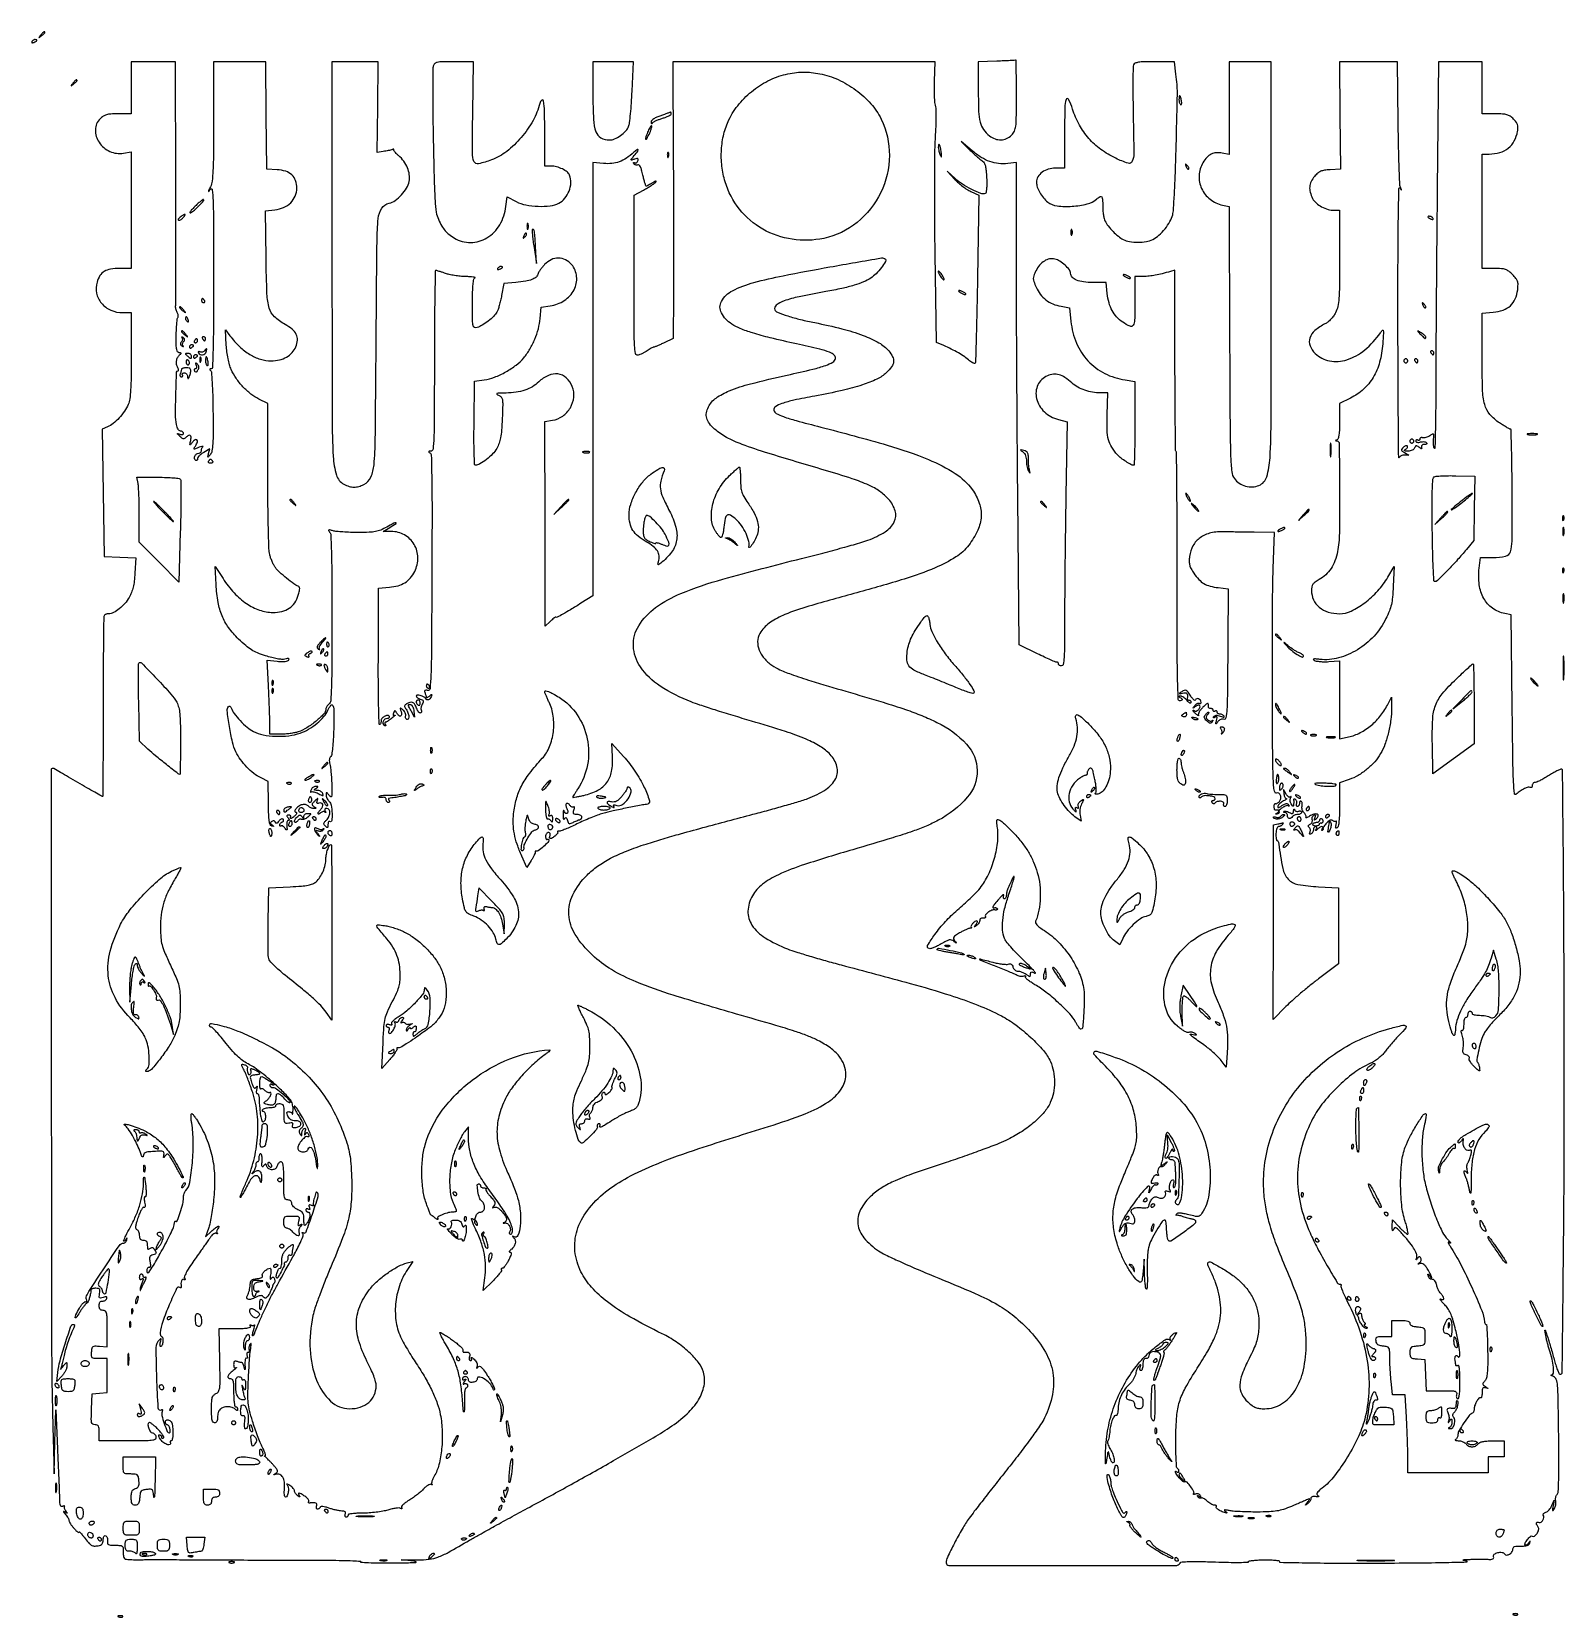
# Model space of a CAD drawing. Extents: x 130 to 894, y 104 to 894.
import ezdxf

# ---------------------------------------------------------------- set-up
doc = ezdxf.new("R2010")
doc.units = 0

msp = doc.modelspace()

# ---------------------------------------------------------------- linework, layer by layer
for points in [[(134.872445, 892.25, 0.001576), (133.99236, 891.120493, 0.377591), (134, 891, 0.377591), (134.120493, 890.99236, 0.001576), (135.25, 891.872445, 0.012436), (135.920402, 892.425681, 0.017649), (136.485938, 892.952641, 0.013803), (136.91885, 893.410139, 0.184603), (137, 893.622445, 0.307699), (136.806605, 893.90695, 0.241985), (136.426111, 893.869516, 0.065617), (135.76332, 893.306759, 0.017685)], [(130.507079, 889.011454, 0.1144), (130.393111, 888.674071, 0.32948), (130.512472, 888.474315, 0.155351), (130.868281, 888.443138, 0.036408), (131.448062, 888.618443, 0.029964), (132.51997, 889.105273, 0.168622), (132.942608, 889.558518, 0.444011), (132.798253, 889.882327, 0.079093), (132.059017, 890, 0.088797), (131.65395, 889.927491, 0.053277), (131.21498, 889.709615, 0.051183), (130.810572, 889.389589, 0.061454)], [(180, 866), (180, 853), (173.454545, 853, 0.012674), (169.795394, 852.907236, 0.053942), (167.638258, 852.5625, 0.079484), (166.040246, 851.839486, 0.050512), (164.454545, 850.545455, 0.19376), (162.114392, 845.050665, 0.155928), (163.962489, 838.846753, 0.137416), (169.347528, 834.322155, 0.147105), (176.150848, 833.408131), (180, 834.023635), (180, 805.011818), (180, 776), (174.222506, 776, 0.038407), (169.650501, 775.648289, 0.097998), (166.540664, 774.516901, 0.11651), (164.416637, 772.431305, 0.067969), (162.931512, 769.165744, 0.12599), (162.708967, 763.665339, 0.123527), (165.150131, 758.688583, 0.115944), (169.809728, 755.233036, 0.101942), (175.75, 754.003738), (180, 754), (180, 732.967881, -0.003028), (179.9337, 722.01984, -0.012616), (179.687375, 715.426401, -0.020311), (179.235743, 711.065221, -0.062919), (178.449319, 708.217881, -0.05189), (176.635688, 704.888846, -0.036003), (173.957749, 701.53975, -0.036613), (170.942047, 698.723958, -0.071499), (168.118714, 697.050005), (165.5, 695.96613), (166, 664.233065), (166.5, 632.5), (174.375919, 632.205669), (182.251838, 631.911338), (181.802934, 624.156779, -0.014711), (181.461572, 620.254026, -0.028873), (180.920805, 617.184704, -0.034455), (180.114192, 614.586428, -0.03555), (178.965105, 612.151702, -0.051809), (176.837073, 609.14272, -0.045279), (174.045192, 606.482717, -0.047978), (171.133195, 604.596295, -0.120314), (168.690983, 604, 0.054895), (168.045365, 603.928903, 0.049386), (167.406067, 603.718429, 0.052462), (166.867015, 603.408664, 0.098018), (166.525624, 603.04146, 0.135908), (166.284058, 602.212063, 0.00031), (166.120671, 589.280438, 0.002013), (166.004103, 574.686524, 0.001247), (165.978955, 557.54146, -0.000912), (165.965357, 540.46201, -0.00152), (165.883973, 526.084054, -0.000093), (165.769248, 513.176262, -0.411558), (165.591379, 513, -0.130208), (165.272248, 513.08454, -0.000459), (161.819272, 515.05625, -0.002414), (157.91324, 517.316524, -0.001508), (153.358651, 520, 0.002709), (148.7798, 522.682975, 0.0042), (144.796303, 524.94375, 0.00137), (141.334999, 526.8575, 0.126246), (140.77962, 527, 0.414351), (140.074729, 526.294777, 0.000011), (140.148965, 375.440163, 0.000341), (140.310416, 240.330475, 0.006777), (140.948199, 199), (141.629518, 175.5), (141.997418, 191.5), (142.365318, 207.5), (143.234774, 188, -0.00056), (143.574589, 180.181991, -0.00067), (143.876531, 172.81789, -0.000575), (144.11559, 166.609889, -0.004424), (144.19854, 163.6992, 0.011187), (144.305749, 161.149055, 0.078602), (144.577787, 159.939749, 0.228971), (145.086285, 159.473143, 0.166177), (145.865944, 159.502052, -0.020872), (146.432683, 159.692805, -0.102004), (146.768132, 159.719572, -0.450336), (146.846974, 159.604539, -0.135821), (146.728195, 159.394862, 0.1771), (146.54886, 159.008766, 0.079246), (146.590801, 158.442226, 0.06389), (146.836232, 157.789516, 0.048305), (147.258676, 157.150051, -0.005088), (147.951601, 156.275722, -0.262914), (147.98192, 156.069245, -0.45085), (147.836326, 156.015226, -0.007668), (147, 156.479936, 0.031688), (146.3849, 156.784041, 0.607298), (146.256616, 156.676922, 0.118533), (146.441928, 156.295672, 0.007568), (147.25, 155.343154, -0.025122), (147.919799, 154.495001, -0.026777), (148.485938, 153.601282, -0.027666), (148.885741, 152.785742, -0.100457), (149, 152.222781, 0.123196), (149.149044, 151.627055, 0.022382), (149.734375, 150.639563, 0.022897), (150.542885, 149.520381, 0.019006), (151.5, 148.405499, 0.014612), (152.460412, 147.428097, 0.031512), (153.265625, 146.747197, 0.055593), (153.814221, 146.427335, 0.542282), (154, 146.548257, -0.616582), (154.173818, 146.635624, -0.038861), (154.733062, 146.148111, -0.023986), (155.536788, 145.2467, -0.011145), (156.495529, 144.00606, 0.016408), (158.624223, 141.310572, 0.082545), (160.082184, 140.07048, 0.124215), (161.56219, 139.624081, 0.058733), (163.564646, 139.767607, 0.055529), (164.71425, 140.123003, 0.11727), (165.456, 140.680176, 0.117697), (165.865914, 141.510115, 0.05617), (166, 142.69991, -0.039371), (166.079362, 143.706215, -0.098374), (166.333481, 144.394846, -0.165068), (166.737012, 144.730599, -0.175636), (167.25, 144.74038, -0.14665), (167.704413, 144.416049, -0.07808), (168.04091, 143.805683, -0.066642), (168.213795, 143.01367, -0.056526), (168.187142, 142.157047, 0.071943), (168.186677, 140.989956, 0.230339), (168.611624, 140.363479, 0.116972), (169.614036, 140.06532, 0.014056), (171.937142, 140, -0.015255), (174.507882, 139.921549, -0.16397), (175.459796, 139.534634, -0.194406), (175.900043, 138.67997, -0.022914), (176, 136.5, 0.024591), (176.107031, 134.325132, 0.192796), (176.564824, 133.444213, 0.155122), (177.559365, 133.020415, 0.014496), (180.25, 132.842466, 0.003877), (181.987113, 132.791562, 0.004104), (183.692188, 132.768829, 0.00392), (185.161122, 132.772819, 0.018657), (186, 132.813004, -0.021734), (187.168995, 132.861796, -0.00013), (197.928125, 132.840207, -0.000543), (210.209193, 132.799048, -0.000346), (224.5, 132.725763, 0.000226), (239.92832, 132.642953, 0.000212), (255.688506, 132.572163, 0.000211), (269.669429, 132.521185, 0.00073), (278.71619, 132.505225, -0.00371), (285.203958, 132.455122, -0.007255), (290.370994, 132.301869, -0.005826), (294.174193, 132.089381, -0.799204), (294.21619, 131.820285, 0.802818), (294.258717, 131.555457, 0.005524), (298.144756, 131.370291, 0.00701), (303.40343, 131.251716, 0.003593), (310, 131.242884, 0.001896), (318.051387, 131.320483, 0.014324), (321.850995, 131.480446, 0.74706), (321.907582, 131.737301, 0.100495), (321, 132.022117), (314.5, 132.699036), (322.540189, 132.722157, 0.02695), (328.470822, 133.059158, 0.062363), (332.800662, 134.09681, 0.037032), (337.931334, 136.473551, 0.004732), (348.5, 142.487003, -0.004448), (353.320518, 145.233452, -0.001195), (361.025, 149.508572, -0.00121), (369.800003, 154.322646, -0.001252), (378.5, 159.039978, 0.002946), (399.131746, 170.317606, 0.002668), (420.326512, 182.213991, 0.002309), (438.923567, 192.897113, 0.014644), (448.191277, 198.647347, 0.039616), (456.891121, 205.452523, 0.070133), (462.66352, 212.478442, 0.089531), (465.378415, 219.495903, 0.11935), (465.0583, 226.298873, 0.094677), (462.645002, 231.010176, 0.04052), (457.838816, 236.24039, 0.037347), (451.528452, 241.260059, 0.035347), (444.428091, 245.388348, -0.014701), (428.461185, 253.81038, -0.034359), (417.195555, 261.247279, -0.045974), (409.327616, 268.489983, -0.067969), (404.045081, 276.225699, -0.091296), (401.072617, 286.511402, -0.09995), (402.108712, 296.837899, -0.089771), (407.274107, 306.801069, -0.059641), (416.317574, 316.00692, -0.046724), (427.264272, 323.206652, -0.026618), (441.638869, 329.889348, -0.016466), (462.78199, 337.583754, -0.00421), (497.5, 348.615909, 0.017324), (515.809867, 354.967368, 0.055008), (527.299053, 360.926132, 0.091992), (533.731349, 367.186105, 0.154851), (535.996262, 374.29966, 0.088012), (535.12787, 379.222995, 0.082913), (532.612115, 383.661974, 0.068215), (528.308412, 387.6997, 0.037424), (522.107445, 391.437769, 0.023336), (516.91663, 393.762163, 0.015121), (510.722111, 395.982088, 0.007493), (501.064484, 398.95775, 0.001114), (481.5, 404.619016, -0.005081), (449.948992, 414.020679, -0.022184), (431.614837, 420.591432, -0.037433), (419.336756, 426.725439, -0.053529), (409.615877, 434.040484, -0.064259), (401.197429, 444.232292, -0.125229), (397.972413, 454.200779, -0.13415), (399.994658, 464.026602, -0.079093), (407.078882, 473.793168, -0.042812), (412.347794, 478.229543, -0.032293), (418.804384, 482.185353, -0.027494), (426.735384, 485.824115, -0.016495), (436.5, 489.302282, -0.005014), (444.9484, 491.908032, -0.00458), (453.705988, 494.426182, -0.002429), (466.395347, 497.88304, -0.000387), (491.27564, 504.510648, 0.002386), (499.602614, 506.76448, 0.002835), (507.441247, 508.974244, 0.002461), (514.032832, 510.908059, 0.01821), (517.133189, 511.95861, 0.053846), (526.094526, 516.518662, 0.132303), (530.978807, 521.982825, 0.185205), (531.574607, 527.91599, 0.124197), (528.188984, 533.921996, 0.066005), (523.231032, 537.919368, 0.036427), (516.293342, 541.47759, 0.022634), (505.905238, 545.338187, 0.006007), (489, 550.540647, -0.002521), (479.832749, 553.291986, -0.002693), (470.89365, 556.076803, -0.002556), (463.233593, 558.551677, -0.012584), (458.957107, 560.077821, -0.051628), (443.575854, 567.912503, -0.098772), (433.676569, 577.534241, -0.138553), (430.156251, 587.901073, -0.155746), (432.824669, 598.054219, -0.094222), (441.262979, 607.041532, -0.059418), (453.859964, 614.092853, -0.030813), (474.664063, 621.218899, -0.005681), (513.891701, 631.529975, 0.002627), (524.490525, 634.246793, 0.00308), (534.511455, 636.937718, 0.002715), (542.952533, 639.309612, 0.018903), (547.025921, 640.646675, 0.050285), (555.603153, 644.847761, 0.13795), (560.11182, 649.778734, 0.191629), (560.593601, 655.248523, 0.111433), (557.313455, 661.074803, 0.057005), (552.901195, 664.961834, 0.045916), (547.401615, 668.085482, 0.027799), (539.22132, 671.250707, 0.006577), (525.236154, 675.58377, -0.001985), (497.163775, 683.999746, -0.015694), (484.305005, 688.355747, -0.03468), (476.570711, 691.877989, -0.056024), (470.642616, 696.008925, -0.048196), (468.060886, 698.758392, -0.095288), (466.716476, 701.420682, -0.10978), (466.556531, 704.131268, -0.079543), (467.506668, 707.012895, -0.118602), (471.342624, 711.445612, -0.059441), (477.873802, 715.035704, -0.033526), (488.526769, 718.528571, -0.007834), (506.82209, 722.892218, 0.003894), (519.605761, 725.835011, 0.024791), (525.998336, 727.698287, 0.051536), (529.493621, 729.327481, 0.213506), (530.798102, 731.190142, 0.266224), (530.224038, 732.86543, 0.09108), (527.936873, 734.232178, 0.030829), (523.000319, 735.734041, 0.003405), (511.488546, 738.39168, -0.00462), (498.297949, 741.470659, -0.014601), (489.547361, 743.871316, -0.021536), (483.427116, 746.036411, -0.050422), (479.135087, 748.291906, -0.123188), (474.036184, 753.864367, -0.252224), (474.026016, 759.615258, -0.155354), (479.504285, 764.929277, -0.04959), (490.248102, 769.008126, -0.017341), (504.775125, 772.395129, -0.004636), (528.108774, 776.764431, -0.000845), (553.703482, 781.267341, -0.244149), (555.696735, 780.636598, -0.34906), (555.835138, 779.42485, -0.024747), (553.757891, 776.436455, -0.031461), (551.095687, 773.399989, -0.052006), (548.455544, 771.246778, -0.04581), (544.820637, 769.314085, -0.026197), (540.139252, 767.633044, -0.02014), (534.058908, 766.066911, -0.009163), (526, 764.487802, 0.00752), (512.743347, 761.935404, 0.034663), (505.222005, 759.816944, 0.074387), (501.340614, 757.734945, 0.335934), (500.669886, 755.417879, 0.213791), (501.910413, 754.182921, 0.012331), (507.097244, 752.364197, 0.017511), (513.445967, 750.555304, 0.013389), (520.5, 749.009166, -0.014999), (534.030733, 745.997728, -0.028703), (544.637938, 742.642247, -0.035993), (552.51523, 738.974837, -0.091154), (557.369739, 734.972437, -0.056012), (559.341653, 732.011984, -0.147062), (559.802924, 729.528784, -0.133511), (558.829834, 727.048069, -0.042799), (556.18241, 724.058742, -0.079938), (551.525228, 720.866459, -0.03148), (544.278624, 717.985338, -0.023579), (534.255177, 715.229251, -0.009991), (520.590396, 712.442148, 0.006924), (510.177748, 710.384789, 0.03116), (504.201518, 708.722981, 0.059579), (500.923631, 707.129326, 0.307325), (500.173042, 705.368365, 0.225596), (501.332166, 703.80231, 0.036435), (504.896, 702.223505, 0.020031), (511.206339, 700.242901, 0.003338), (523.5, 697.006752, -0.007525), (556.669723, 687.977547, -0.027651), (577.197719, 680.805726, -0.044753), (590.524288, 673.85343, -0.09367), (598.992604, 665.851513, -0.071575), (602.516253, 659.148919, -0.101333), (603.448261, 652.493144, -0.093034), (601.697816, 645.591329, -0.052287), (597.248765, 638.142113, -0.092433), (590.882797, 632.287489, -0.03939), (580.577387, 626.915854, -0.026039), (565.127423, 621.28156, -0.008204), (541.5, 614.456212, 0.004159), (517.551541, 607.747513, 0.026167), (505.565072, 603.591291, 0.053731), (498.458191, 599.769008, 0.09189), (493.704109, 595.027494, 0.113101), (492.184613, 591.203331, 0.106892), (492.436285, 587.014422, 0.092935), (494.496062, 582.839423, 0.065248), (498.168364, 579.082205, 0.057749), (502.367017, 576.501356, 0.022228), (508.702762, 573.887159, 0.012895), (518.604846, 570.593699, 0.002749), (535.994676, 565.408024, -0.002193), (554.585523, 559.886719, -0.009026), (565.76486, 556.291739, -0.014339), (573.897768, 553.250368, -0.016784), (581.419792, 549.89035, -0.091239), (596.173864, 539.005027, -0.187104), (601.464366, 525.883449, -0.185907), (596.53707, 512.562941, -0.09004), (582.06964, 501.117802, -0.021762), (576.041654, 498.234335, -0.018017), (569.39709, 495.682896, -0.009272), (559.399846, 492.457824, -0.001432), (539.43645, 486.486348, 0.005905), (515.434769, 479.072341, 0.029959), (502.394291, 473.994792, 0.05618), (494.501029, 469.22624, 0.096551), (489.436775, 463.482326, 0.125337), (487.252383, 455.906361, 0.155582), (489.250879, 448.886221, 0.109696), (495.814331, 442.569494, 0.044945), (506.968261, 437.072485, 0.015337), (511.167446, 435.599378, 0.00401), (517.994086, 433.497352, 0.00407), (525.811857, 431.227786, 0.004155), (533.611986, 429.101834, -0.002289), (567.981901, 419.871859, -0.010282), (587.950215, 413.967362, -0.017343), (601.758223, 409.040231, -0.025353), (613.5, 403.681821, -0.040327), (620.696667, 399.175572, -0.027423), (628.122466, 392.985706, -0.027525), (634.431364, 386.427885, -0.071397), (637.953126, 380.914846, -0.060034), (639.474044, 376.100463, -0.047329), (639.973774, 370.652857, -0.047484), (639.440556, 365.229636, -0.061704), (637.88962, 360.488563, -0.066917), (634.817233, 355.727147, -0.037123), (629.942478, 350.808223, -0.033958), (623.781361, 346.145813, -0.030002), (616.792191, 342.144744, -0.020869), (612.15461, 340.083679, -0.005004), (604.288939, 337.06478, -0.005132), (595.180788, 333.779247, -0.005064), (585.966465, 330.666239, 0.004858), (569.989946, 325.276, 0.020229), (560.535851, 321.548506, 0.033264), (554.100067, 318.177368, 0.046457), (548.899358, 314.290111, 0.085252), (543.341103, 307.216302, 0.156342), (542.000789, 300.082874, 0.145608), (545.048357, 293.140095, 0.070615), (552.358492, 286.637711, 0.034022), (555.714723, 284.725094, 0.005209), (562.677716, 281.451006, 0.005803), (570.992088, 277.762808, 0.005003), (579.809472, 274.077405, -0.005701), (600.4734, 265.406621, -0.028236), (611.739899, 259.752142, -0.044161), (619.800395, 254.12001, -0.030158), (627.91628, 246.430343, -0.058212), (635.463432, 236.203635, -0.088928), (639.152631, 225.843187, -0.09118), (638.967194, 215.038011, -0.064172), (635.051393, 203.5, -0.037186), (633.063073, 200.104077, -0.005648), (628.522948, 193.68125, -0.006299), (622.97254, 186.21428, -0.005416), (616.952665, 178.5, 0.001414), (610.830456, 170.782729, 0.001577), (604.97191, 163.30639, 0.001453), (600.017286, 156.904045, 0.008326), (597.456585, 153.457924, 0.024314), (593.984175, 148.085278, 0.012094), (590.089804, 140.973152, 0.007784), (586.610322, 133.971741, 0.111876), (586, 131.278212, 0.413587), (587.293739, 129.9817, 0.000262), (643.887466, 129.890163, 0.000307), (700.284062, 129.863054, 0.259898), (702.59309, 131.150623, -0.238455), (703.497926, 131.704206, -0.012491), (706.996473, 131.900005, -0.013053), (712.143085, 131.924825, -0.003657), (720.183805, 131.694827, 0.004032), (726.625229, 131.515406, 0.007021), (731.970175, 131.48472, 0.002377), (736.447158, 131.543174, 0.581412), (736.604363, 131.831137, -0.531974), (736.74036, 132.13225, -0.011824), (738.608826, 132.405338, -0.016124), (741.06415, 132.625024, -0.008919), (744.072665, 132.74288, -0.010767), (747.176813, 132.742209, -0.019301), (749.721037, 132.588488, -0.014635), (751.675039, 132.33658, -0.368806), (752, 131.955946, 0.408432), (752.431118, 131.516216, 0.000605), (764.837443, 131.285819, 0.003477), (779.966114, 131.128421, 0.001475), (800.25, 131.118315, 0.0015), (818.550459, 131.218075, 0.002758), (833.445312, 131.426115, 0.001234), (845.465017, 131.690005, 0.871776), (845.5, 132, -0.00586), (843.668247, 132.489031, -0.644831), (843.638832, 132.680135, -0.131477), (844.092687, 132.828824, -0.001838), (847, 132.978577, -0.006652), (849.006096, 133.04778, -0.004349), (851.320876, 133.076669, -0.004374), (853.577817, 133.065456, -0.008354), (855.390218, 133.010299, 0.014433), (857.379384, 132.97396, 0.090886), (858.37133, 133.166656, 0.244852), (858.756581, 133.608217, 0.152043), (858.711135, 134.310387, -0.33151), (859.041637, 135.487122, -0.104555), (860.791294, 136.328892, -0.088474), (862.939135, 136.465629, -0.228698), (864.218985, 135.658632, 0.274248), (865.238828, 135.131701, 0.124527), (866.724532, 135.601414, 0.103419), (868.003549, 136.817288, 0.172237), (868.386404, 138.236633, -0.18605), (868.585102, 138.901907, -0.145306), (869.202019, 139.346135, -0.071561), (870.37017, 139.573949, -0.018544), (872.291645, 139.598243, 0.022976), (874.139059, 139.637975, 0.059665), (875.444802, 139.884544, 0.092403), (876.291936, 140.336512, 0.156983), (876.731372, 141, 0.00496), (876.972684, 141.894011, 0.475785), (876.903595, 141.987886, 0.255075), (876.755053, 141.915887, 0.00322), (876.130504, 141.02896, -0.039707), (875.700421, 140.504078, -0.065311), (875.252797, 140.146129, -0.094386), (874.858541, 139.999579, -0.242881), (874.577374, 140.089293, -0.330357), (874.442832, 140.99632, -0.038861), (875.611448, 142.825301, -0.039077), (877.04395, 144.44429, -0.343055), (877.934775, 144.540311, 0.294957), (879.10227, 144.563749, 0.095962), (880.380818, 145.841429, 0.08567), (881.18426, 147.623887, 0.20699), (880.964723, 149.022839, -0.027632), (880.19179, 150.409133, -0.156728), (880.073314, 151.235228, -0.363767), (880.472403, 151.574487, -0.093566), (881.370958, 151.411145, 0.237359), (882.385682, 151.512633, 0.119091), (883.303644, 152.463192, 0.105554), (883.756894, 153.828369, 0.167491), (883.488724, 155.018246, -0.209701), (883.437265, 155.382976, -0.118445), (883.658823, 155.779962, -0.08118), (884.134249, 156.151967, -0.048694), (884.79486, 156.434891, 0.09232), (885.57466, 156.85228, 0.042431), (886.412821, 157.649517, 0.040098), (887.177177, 158.664524, 0.044224), (887.74159, 159.756887), (888.86442, 162.5), (888.36909, 159.5, 0.004433), (888.095972, 157.74942, 0.167047), (888.168628, 157.361469, 0.549641), (888.376421, 157.351178, 0.012794), (889.032192, 158.331523, 0.057554), (889.438496, 159.174806, 0.040677), (889.701612, 160.193756, 0.04112), (889.793752, 161.223981, 0.06579), (889.684332, 162.099114, -0.063662), (889.576725, 162.931082, -0.051353), (889.667801, 163.828482, -0.053012), (889.931808, 164.653563, -0.085194), (890.339019, 165.267591, 0.177974), (890.919868, 166.628873, 0.005757), (891.159138, 172.678612, 0.007767), (891.266961, 181.315988, 0.002177), (891.167, 194.812928, 0.001048), (890.909579, 213.388088, 0.017375), (890.596077, 219.566195, 0.058755), (889.969712, 222.611995, 0.220303), (888.667, 223.999542, -0.01974), (887.906394, 224.34169, -0.082448), (887.501047, 224.635202, -0.403857), (887.498791, 224.824723, -0.193357), (887.740818, 224.936614, 0.382233), (888.556956, 225.745982, 0.038371), (888.505254, 228.727953, 0.034083), (887.851761, 232.72199, 0.021817), (886.579478, 237.249504, -0.010384), (886.003642, 239.132299, -0.007229), (885.428789, 241.279542, -0.007295), (884.936899, 243.356595, -0.014951), (884.624164, 245, -0.003205), (884.314481, 247.025201, -0.733554), (884.430895, 247.081484, -0.107529), (884.655622, 246.70753, -0.001292), (885.565809, 244, -0.006872), (886.268721, 241.790241, -0.002833), (887.162589, 238.779069, -0.002802), (888.085159, 235.537764, -0.003598), (888.895515, 232.545768, 0.011649), (889.670522, 229.856636, 0.017086), (890.486817, 227.534691, 0.012517), (891.261874, 225.68742, 0.209682), (891.743098, 225.252301, 0.508343), (892.927803, 226.096015, 0.000217), (893.558303, 283.866359, 0.002254), (893.946792, 348.934427, 0.001329), (893.853884, 426.680758, 0.000614), (893.660426, 464.756237, 0.001015), (893.39223, 496.918988, 0.000059), (893.088622, 525.872788, 0.196158), (892.818814, 526.51452, 0.299339), (892.318979, 526.617767, 0.015038), (890.711947, 525.922974, 0.020028), (888.75797, 524.910179, 0.012712), (886.563487, 523.583762, -0.011056), (884.309869, 522.211393, -0.014115), (882.171926, 521.05273, -0.012042), (880.35031, 520.185489, -0.10545), (879.480583, 520, 0.104439), (878.915645, 519.880696, 0.09906), (878.434921, 519.542039, 0.096585), (878.11274, 519.036087, 0.093888), (878, 518.440983, -0.062892), (877.930051, 517.887074, -0.133441), (877.718199, 517.51409, -0.1916), (877.40462, 517.37768, -0.147374), (877.040677, 517.47486, 0.213428), (875.972655, 517.617782, 0.041271), (874.111478, 516.895875, 0.03924), (872.011605, 515.662855, 0.034797), (870.038669, 514.070838, -0.617825), (869.115098, 514.416711, -0.014821), (868.669295, 520.272587, -0.008054), (868.336233, 531.285079, -0.000778), (868, 558.03015), (867.5, 603.418625), (864.275048, 604.07789, -0.106008), (858.226687, 606.727394, -0.109109), (853.870224, 611.601901, -0.095512), (851.595212, 618.43192, -0.063933), (851.567181, 626.6914), (852.230447, 632), (858.533436, 632, 0.053118), (864.740531, 632.661288, 0.276018), (867.156439, 634.916001, 0.069148), (867.912482, 640.15966, 0.00169), (867.95499, 664.608244, 0.002329), (867.879148, 676.645367, 0.003883), (867.689375, 686.778672, 0.000607), (867.442418, 695.689846, 0.405768), (867.123162, 696, -0.122661), (866.627773, 696.123387, -0.006793), (865.218705, 696.896448, -0.01017), (863.557367, 697.882657, -0.007242), (861.735605, 699.051738, -0.069198), (856.884127, 703.334362, -0.113404), (854.347421, 708.164667, -0.057042), (853.24461, 715.782298, -0.007453), (853, 732.191894), (853, 753.75234), (858.568743, 754.214143, 0.064373), (863.440616, 755.259207, 0.100464), (867.108482, 757.458496, 0.104852), (869.52632, 760.834766, 0.075213), (870.733797, 765.33061, 0.022509), (870.914004, 768.007035, 0.085957), (870.666201, 769.654748, 0.090178), (869.885367, 771.081904, 0.02623), (868.201594, 772.952252, 0.032696), (866.284429, 774.633835, 0.083266), (864.656134, 775.499236, 0.065758), (862.612739, 775.894413, 0.014928), (859.076923, 776), (853, 776), (853, 804.5), (853, 833), (856.532119, 833, 0.071774), (861.81225, 833.761876, 0.0975), (866.070657, 835.984215, 0.101229), (869.059599, 839.578906, 0.08294), (870.664627, 844.320763, 0.034569), (870.843008, 846.2592, 0.085013), (870.63429, 847.669157, 0.084101), (869.966417, 848.938389, 0.033313), (868.664375, 850.426534, 0.046279), (867.008298, 851.801467, 0.081519), (865.401633, 852.553416, 0.056181), (863.25397, 852.906209, 0.012643), (859.545455, 853), (853, 853), (853, 866), (853, 879), (842.15969, 879), (831.31938, 879), (830.64977, 815.75, 0.00043), (830.390457, 789.087515, 0.000379), (830.165038, 761.278275, 0.000381), (829.999909, 736.201777, 0.001154), (829.939923, 719.13349, -0.001834), (829.877771, 706.383312, -0.003152), (829.720025, 695.759873, -0.000565), (829.514231, 686.525538, -0.659745), (829.247837, 686.41883, -0.15093), (829.007462, 686.874081, -0.022046), (828.857641, 687.921189, -0.023264), (828.791098, 689.211889, -0.018061), (828.834877, 690.617879, 0.007269), (828.956469, 692.922692, 0.200466), (828.748922, 693.478267, 0.352914), (828.286913, 693.542929, 0.017885), (826.922082, 692.657977, -0.042585), (825.996386, 692.120691, -0.042937), (824.995551, 691.749731, -0.046552), (824.069102, 691.584882, -0.112841), (823.385198, 691.682427, 0.075686), (822.855762, 691.798222, 0.124067), (822.406902, 691.715321, 0.152233), (822.110354, 691.44905, 0.135062), (822, 691.047972, -0.095723), (821.923227, 690.65063, -0.173661), (821.70625, 690.406028, -0.171987), (821.381563, 690.353415, -0.093667), (821, 690.5, 0.084517), (820.617994, 690.654772, 0.163298), (820.29375, 690.619804, 0.180876), (820.077998, 690.40247, 0.106365), (820, 690.039965, 0.225574), (820.18231, 689.656426, 0.12211), (820.665286, 689.428852, 0.074941), (821.426249, 689.392514, 0.03602), (822.390906, 689.561975, -0.04124), (823.349984, 689.720168, -0.05093), (824.255243, 689.701395, -0.059504), (824.980615, 689.522827, -0.165738), (825.380144, 689.193932, -0.168003), (825.459723, 688.839191, -0.210281), (825.291815, 688.550467, -0.125211), (824.86387, 688.379341, -0.052533), (824.239238, 688.362905, 0.073558), (823.5658, 688.316912, 0.129448), (823.072232, 688.064638, 0.151162), (822.814206, 687.634938, 0.113827), (822.806424, 687.080727, -0.031443), (822.914155, 686.366824, -0.407321), (822.759097, 686.177681, -0.191478), (822.417119, 686.271545, -0.011619), (821.568257, 686.943351, 0.030069), (820.721355, 687.564225, 0.18305), (820.199437, 687.675682, 0.221556), (819.794624, 687.405945, 0.045169), (819.404844, 686.612624, -0.11756), (818.970487, 685.978342, -0.070348), (818.210378, 685.462957, -0.062035), (817.22912, 685.12525, -0.053386), (816.143011, 685.015313, -0.011867), (814.825377, 685.05423, -0.157702), (814.377736, 685.225842, -0.458992), (814.369136, 685.500815, -0.044413), (814.97104, 685.96094, 0.050744), (815.486197, 686.365164, 0.082409), (815.817481, 686.810455, 0.11736), (815.919194, 687.223346, 0.200962), (815.786826, 687.546507, 0.197687), (815.427248, 687.696444, 0.080659), (814.894134, 687.612459, 0.062728), (814.276412, 687.319748, 0.044424), (813.668016, 686.85088, 0.04055), (812.941372, 686.062002, 0.235182), (812.831499, 685.523669, 0.178194), (813.190876, 685.013102, 0.022534), (814.35223, 684.285435), (816.5, 683.070871), (814.333333, 683.035435, 0.052998), (813.467183, 682.929018, 0.055152), (812.654962, 682.643222, 0.061259), (812.013614, 682.231325, 0.124133), (811.662281, 681.75, -0.820729), (811.455349, 681.789205, -0.000151), (811.287365, 700.989063, -0.001187), (811.154822, 722.818389, -0.000692), (811.09426, 749, -0.000829), (811.117794, 781.302718, -0.003192), (811.293836, 801.375488, -0.001245), (811.548803, 815.825448, -0.720674), (812.109645, 816, 0.004763), (812.689069, 815.210489, 0.565974), (812.792423, 815.221057, 0.20971), (812.797222, 815.409833, 0.002865), (812.344332, 816.5, -0.089882), (811.997596, 818.049209, -0.001527), (811.666276, 826.798437, -0.003852), (811.389494, 837.012466, -0.002547), (811.221714, 848.75), (810.943427, 879), (796.413736, 879), (781.884044, 879), (782.192022, 852.25), (782.5, 825.5), (777.29627, 825.199345, 0.020886), (774.433941, 824.913664, 0.066153), (772.583752, 824.394918, 0.078493), (771.109354, 823.466155, 0.038141), (769.54627, 821.87262, 0.060503), (767.84785, 819.272619, 0.092501), (767.122873, 816.686443, 0.089155), (767.367651, 813.943583, 0.052649), (768.566418, 810.871562, 0.092637), (770.304031, 808.641874, 0.057564), (773.032618, 806.738658, 0.055534), (776.255415, 805.439843, 0.068141), (779.467881, 805), (782, 805), (782, 781.460162, -0.001955), (781.944852, 767.355865, -0.016299), (781.686816, 760.974589, -0.037104), (781.109448, 757.080149, -0.062679), (779.990189, 753.980769, -0.039279), (778.969004, 752.316152, -0.031614), (777.628839, 750.698925, -0.032457), (776.156266, 749.325119, -0.054521), (774.740189, 748.403633, 0.05972), (769.728845, 745.068151, 0.136798), (767.217619, 741.336445, 0.173814), (767.309851, 737.455711, 0.110158), (769.843853, 733.649598, 0.146716), (777.046856, 729.966866, 0.123014), (785.641423, 730.51355, 0.098299), (794.509587, 735.407739, 0.065728), (802.343654, 744, -0.041196), (803.350886, 745.219516, -0.60071), (803.77145, 745.096857, -0.067875), (803.861064, 743.811153, -0.002089), (803.487968, 738.5, -0.04667), (801.930707, 729.294593, -0.068596), (798.756174, 721.74046, -0.075046), (793.920668, 715.816974, -0.070455), (787.454096, 711.43374), (782, 708.765299), (782, 699.965983, -0.00842), (781.931878, 695.921162, -0.024974), (781.700156, 693.156417, -0.032414), (781.330462, 691.317178, -0.235226), (780.75, 690.662281, 0.012164), (780.147654, 690.402018, 0.272772), (780.043714, 690.252038, 0.39655), (780.13795, 690.135888, 0.017205), (780.707081, 690.078947, -0.39243), (781.821423, 688.900767, -0.001115), (781.994945, 665.459353, -0.004597), (781.908886, 644.066074, -0.043578), (780.992168, 634.958701, -0.04225), (779.714438, 630.375279, -0.056889), (777.765275, 626.537851, -0.060628), (775.117436, 623.424294, -0.058295), (771.767176, 620.989302, 0.02516), (769.788549, 619.742338, 0.085452), (768.711684, 618.670327, 0.105192), (768.175778, 617.429021, 0.04982), (768.003738, 615.686015, 0.107596), (769.028758, 611.004303, 0.111927), (771.900361, 607.249021, 0.101058), (776.383606, 604.836905, 0.073595), (782, 604.015346, 0.112751), (787.784779, 605.346833, 0.049324), (794.536554, 609.480369, 0.046253), (801.007392, 615.393107, 0.051373), (806.028834, 622.203467), (809.151277, 627.5), (808.715231, 617.754703, -0.010199), (808.354243, 612.218402, -0.033391), (807.798168, 608.594686, -0.039869), (806.822957, 605.427753, -0.019765), (805.115479, 601.583007, -0.071623), (799.155234, 592.879713, -0.068665), (790.904013, 586.066773, -0.071964), (781.514241, 581.992229, -0.094776), (772.22601, 581.277993, 0.007104), (770.038702, 581.493112, 0.061634), (769.063081, 581.454764, 0.542191), (768.952622, 581.20388, 0.121004), (769.373809, 580.810682, 0.085529), (770.396713, 580.449347, 0.019742), (772.215969, 580.212537, 0.019828), (774.361746, 580.104489, 0.018227), (776.57076, 580.161474), (782.002727, 580.5), (782.001363, 561.138709), (782, 541.777418), (785.703487, 542.472197, 0.067451), (791.561834, 544.414524, 0.054367), (797.174211, 547.960379, 0.052465), (802.07934, 552.783134, 0.053198), (805.847237, 558.5), (807.911608, 562.5), (807.941023, 557, -0.035582), (807.56297, 551.261546, -0.025089), (806.360139, 544.907442, -0.025439), (804.585595, 538.919756, -0.047813), (802.463491, 534.34749, -0.048425), (799.512665, 530.273586, -0.039162), (795.630066, 526.517222, -0.039554), (791.26126, 523.453855, -0.052994), (786.859291, 521.453264), (782, 519.839267), (782, 508.97865, -0.007143), (781.931525, 504.185804, -0.017774), (781.706888, 500.687047, -0.017431), (781.367816, 498.181679, -0.215193), (780.842476, 497.402645, -0.109862), (780.3718, 497.238937, -0.346285), (780.105614, 497.402445, -0.131307), (780.056729, 497.931649, -0.021696), (780.274723, 498.942542, 0.016758), (780.462053, 499.771435, 0.047294), (780.517866, 500.361955, 0.171398), (780.434038, 500.599103, 0.44565), (780.274256, 500.607589, -0.165658), (779.962057, 500.454051, -0.08402), (779.519353, 500.471289, -0.068525), (779.017192, 500.650846, -0.053172), (778.533217, 500.972432, 0.144569), (777.905112, 501.242129, 0.128259), (777.19851, 501.144933, 0.084298), (776.39723, 500.642549, 0.033633), (775.486939, 499.713756, 0.014012), (774.781186, 498.841152, 0.022246), (774.232741, 498.052374, 0.018066), (773.853168, 497.400008, 0.31008), (773.879064, 497.166667, -0.208594), (773.933917, 496.989713, -0.079462), (773.863734, 496.735417, -0.061016), (773.686601, 496.446351, -0.042098), (773.423008, 496.166667, -0.065188), (773.196824, 496.011704, -0.546176), (773.109106, 496.063021, -0.124924), (773.158525, 496.298456, -0.016684), (773.398692, 496.75, 0.137437), (773.611502, 497.586824, 0.407163), (773.227411, 497.961755, 0.142624), (772.256915, 497.679176, 0.045407), (771.053296, 496.75, -0.004358), (770.313322, 496.075073, -0.184745), (770.117076, 496, -0.561535), (770.058975, 496.095303, -0.009535), (770.412313, 496.75, 0.065956), (770.604682, 497.228509, 0.132257), (770.599642, 497.632812, 0.182297), (770.403598, 497.898283, 0.144512), (770.059017, 498, 0.135004), (769.65517, 497.888934, 0.100396), (769.311086, 497.576711, 0.086957), (769.079519, 497.109682, 0.07183), (769, 496.559017, -0.071238), (768.913389, 495.954208, -0.052836), (768.65633, 495.328923, -0.05332), (768.277729, 494.778076, -0.077285), (767.830061, 494.394972, -0.058114), (767.348668, 494.169824, -0.351806), (767.10797, 494.259103, -0.201774), (767.059576, 494.600435, -0.027269), (767.286387, 495.30393, 0.068074), (767.444535, 495.977936, 0.072901), (767.410044, 496.653476, 0.081254), (767.194986, 497.227072, 0.124731), (766.82791, 497.606358, -0.110695), (766.472405, 497.953896, -0.225703), (766.422089, 498.332077, -0.145427), (766.699746, 498.737468, -0.042835), (767.33005, 499.164829, 0.076556), (767.896754, 499.607399, 0.079263), (768.296086, 500.195168, 0.085947), (768.470859, 500.833873, 0.116025), (768.390293, 501.425296, -0.092028), (768.28266, 502.007305, -0.08033), (768.382049, 502.619332, -0.08062), (768.66866, 503.166921, -0.093807), (769.101765, 503.562894, -0.050887), (769.643922, 503.826049, -0.375891), (769.891019, 503.730521, -0.193775), (769.92834, 503.358495, -0.020899), (769.647047, 502.522601, 0.009909), (769.274874, 501.492135, 0.358698), (769.358218, 501.272073, 0.303628), (769.61369, 501.289883, 0.00839), (770.524442, 502.020285, 0.151007), (771.331197, 503.25617, 0.398018), (770.88686, 504.111713, 0.156022), (769.17585, 504.153877, 0.068288), (767.081899, 503.215569, -0.009609), (766.132459, 502.648479, -0.029899), (765.464757, 502.318144, -0.171967), (765.23722, 502.304694, -0.546208), (765.202381, 502.421707, 0.183686), (765.356645, 502.848084, 0.080909), (765.248992, 503.447727, 0.064292), (764.908399, 504.122386, 0.047406), (764.374734, 504.768123, -0.067759), (763.825384, 505.490627, -0.053697), (763.436258, 506.392122, -0.055057), (763.256224, 507.327279, -0.084189), (763.328473, 508.14808, 0.049919), (763.446318, 508.897244, 0.057504), (763.403961, 509.619095, 0.066387), (763.217758, 510.208341, 0.14566), (762.90612, 510.558021, 0.159385), (762.562686, 510.641142, 0.191145), (762.266173, 510.495569, 0.126121), (762.065685, 510.115829, 0.05878), (762, 509.559017, -0.060238), (761.927911, 508.962828, -0.078981), (761.715469, 508.457961, -0.097107), (761.400824, 508.119901, -0.158213), (761.031385, 508, -0.170338), (760.707295, 508.113709, -0.150241), (760.504982, 508.410912, -0.106442), (760.465361, 508.863428, -0.060487), (760.599558, 509.398849, 0.079954), (760.722379, 509.984154, 0.077461), (760.657611, 510.585209, 0.081854), (760.420197, 511.109367, 0.107556), (760.043397, 511.473179, 0.048051), (759.6335, 511.675011, 0.129969), (759.313565, 511.70809, 0.238426), (759.13293, 511.578157, 0.16423), (759.093644, 511.32433, -0.032267), (759.138805, 510.905793, -0.01135), (759.151059, 510.301522, -0.011214), (759.134486, 509.634738, -0.012905), (759.088012, 509, -0.031009), (758.970997, 508.279006, -0.412348), (758.765094, 508.148277, -0.19699), (758.474887, 508.349177, -0.012237), (757.915469, 509.25792, -0.055316), (757.57694, 510.02251, -0.050937), (757.40234, 510.864312, -0.054454), (757.407138, 511.654051, -0.10213), (757.606203, 512.25792, 0.017424), (757.843707, 512.706275, 0.191038), (757.85864, 512.905613, 0.50083), (757.750238, 512.943888, 0.037336), (757.462295, 512.718636, -0.237981), (757.037818, 512.600607, -0.106419), (756.491211, 512.836948, -0.071214), (755.900093, 513.401407, -0.041949), (755.361829, 514.218636), (754.119719, 516.5), (754.272664, 514.25, 0.04367), (754.407534, 513.387729, 0.060425), (754.685357, 512.656607, 0.076418), (755.054611, 512.156898, 0.194307), (755.462804, 511.985258, -0.416157), (755.593042, 511.850373, -0.206702), (755.484146, 511.61199, -0.049353), (754.942997, 511.212433, -0.016398), (754.078969, 510.735258, 0.033032), (753.119625, 510.163026, 0.032479), (752.238273, 509.466484, 0.034253), (751.549891, 508.754544, 0.095605), (751.212517, 508.150645, 0.12772), (751.179989, 507.649159, 0.401414), (751.42981, 507.471542, 0.096462), (752.064242, 507.694339, 0.012498), (753.290949, 508.454982, -0.022685), (754.563765, 509.208766, -0.088769), (755.429748, 509.488307, -0.159313), (756.061193, 509.372881, -0.130852), (756.56191, 508.899828, -0.028903), (756.79768, 508.463894, -0.175307), (756.820615, 508.212295, -0.411779), (756.686082, 508.132858, -0.076577), (756.39348, 508.256816, 0.243795), (755.322333, 508.337642, 0.045506), (753.530852, 507.373105, 0.046239), (751.987048, 506.131678, 0.321943), (751.825, 505.231953, -0.191635), (751.844002, 504.944687, -0.114623), (751.665313, 504.647179, -0.082942), (751.308237, 504.383444, -0.052951), (750.825, 504.198869, -0.030734), (750.307825, 504.095323, -0.529769), (750.21091, 504.203055, -0.168494), (750.360996, 504.43434, -0.011445), (751, 504.908556, 0.06098), (751.668902, 505.516092, 0.362603), (751.675865, 505.9536, 0.215104), (751.155615, 506.216066, 0.032758), (749.964286, 506.18985, -0.293073), (749.758033, 506.297932, -0.057537), (749.585938, 506.701612, -0.044671), (749.467341, 507.290434, -0.027375), (749.428571, 507.99801, -0.03487), (749.476236, 508.68064, -0.074524), (749.626091, 509.186137, -0.143801), (749.846796, 509.436453, -0.286502), (750.100979, 509.437592, 0.202349), (750.44658, 509.383849, 0.066262), (750.935764, 509.577745, 0.053517), (751.480177, 509.963645, 0.038646), (751.998569, 510.498276, 0.126705), (752.686053, 511.956096, 0.130542), (752.572868, 513.547001, 0.177385), (751.748109, 514.563248, 0.230015), (750.568494, 514.664657, -0.376931), (749.843534, 514.933006, -0.083089), (749.377073, 516.296817, -0.030228), (749.083466, 519.128438, -0.004597), (748.891959, 524.810903, -0.004816), (748.584571, 545.489941, -0.001412), (748.508093, 577.256457, -0.001318), (748.604124, 608.704448, -0.006425), (748.934355, 626.513869), (749.5, 644.527738), (739.5, 644.595771, -0.001479), (735.313359, 644.636636, -0.001355), (731.00328, 644.703138, -0.001353), (727.156699, 644.783332, -0.004446), (724.61755, 644.865741, 0.064915), (717.883075, 644.269451, 0.0999), (712.551785, 641.907155, 0.112193), (708.964871, 637.907961, 0.099177), (707.254846, 632.568626, 0.02605), (707.100979, 630.013805, 0.063403), (707.323821, 628.143204, 0.063855), (708.007004, 626.39603, 0.026732), (709.338355, 624.242617, 0.036607), (711.908784, 621.066365, 0.070731), (714.453997, 619.024838, 0.070624), (717.470028, 617.771729, 0.036394), (721.5, 617.038345), (726.5, 616.5), (726.333628, 590, -0.00078), (726.139147, 565.185252, -0.01134), (725.857781, 556.416019, -0.030407), (725.357995, 552.109945, -0.471043), (724.221792, 551.468385, 0.120446), (723.558689, 551.552833, 0.073192), (722.790743, 551.349209, 0.066334), (722.038798, 550.900731, 0.064559), (721.422681, 550.267371, -0.005158), (720.595907, 549.186496, -0.433603), (720.409361, 549.169805, -0.275352), (720.33775, 549.397768, -0.003597), (720.70726, 550.906372, 0.017139), (720.96357, 552.090738, 0.149736), (720.900781, 552.618512, 0.371164), (720.600379, 552.761521, 0.071894), (720.003015, 552.501863, -0.019902), (719.444712, 552.186798, -0.236872), (719.203829, 552.184677, -0.402879), (719.142068, 552.354684, -0.034029), (719.380893, 552.807281, -0.135449), (719.848103, 553.240758, -0.107839), (720.514628, 553.420824, -0.07321), (721.416267, 553.332955, -0.030013), (722.59255, 552.964812, 0.016045), (723.682737, 552.589894, 0.079968), (724.321488, 552.500175, 0.327341), (724.543115, 552.669618, 0.212862), (724.498132, 553.003023, 0.088471), (724.156518, 553.384707, 0.053294), (723.639676, 553.707138, 0.05124), (723.037884, 553.926056, 0.061704), (722.440983, 554, -0.07183), (721.890318, 554.079519, -0.086957), (721.423289, 554.311086, -0.100396), (721.111066, 554.65517, -0.135004), (721, 555.059017, 0.108972), (720.921712, 555.413961, 0.182303), (720.70625, 555.6254, 0.161196), (720.3821, 555.656512, 0.082592), (720, 555.5, -0.082592), (719.6179, 555.343488, -0.161196), (719.29375, 555.3746, -0.182303), (719.078288, 555.586039, -0.108972), (719, 555.940983, 0.125321), (718.902263, 556.324806, 0.125071), (718.632812, 556.615476, 0.1107), (718.22736, 556.765278, 0.08289), (717.75, 556.75, -0.156477), (717.28716, 556.802544, -0.137336), (716.912684, 557.115689, -0.105323), (716.688571, 557.658562, -0.066435), (716.654883, 558.345963, 0.08175), (716.59088, 559.150048, 0.437424), (716.248269, 559.338794, 0.10297), (715.542211, 558.928534, 0.008098), (713.94044, 557.442938, 0.029494), (712.889581, 556.310027, 0.04171), (712.106797, 555.179229, 0.048318), (711.663719, 554.2017, 0.220531), (711.727516, 553.596975, -0.125361), (711.810501, 553.318687, -0.505191), (711.694086, 553.225392, -0.088736), (711.309944, 553.404832, -0.016877), (710.691958, 553.872445, -0.017975), (710.044038, 554.437803, -0.023551), (709.497013, 555.001599, -0.022173), (709.094949, 555.499948, -0.159977), (709, 555.789111, -0.192334), (709.058494, 555.93555, -0.250541), (709.193285, 555.980183, -0.114225), (709.404856, 555.891063, -0.039836), (709.657991, 555.675343, 0.286688), (710.512354, 555.478002, 0.101643), (711.640176, 556.144872, 0.096686), (712.448993, 557.22793, 0.25594), (712.399962, 558.161865, 0.18412), (712.046375, 558.432376, 0.112917), (711.516156, 558.466366, 0.079893), (710.861462, 558.249184, 0.045981), (710.160972, 557.798558, -0.001911), (709.110027, 556.983376, -0.432364), (708.999117, 557.001307, -0.323805), (709.003379, 557.134586, -0.001655), (709.863307, 558.23899, -0.044598), (710.450401, 558.86413, -0.060274), (711.086608, 559.306174, -0.075215), (711.673521, 559.5116, -0.187169), (712.113307, 559.429973, 0.089636), (712.451808, 559.296816, 0.168416), (712.739534, 559.336693, 0.176902), (712.931474, 559.543059, 0.100086), (713, 559.881966, 0.160217), (712.666733, 560.895313, 0.132477), (711.772895, 561.606239, 0.17173), (710.805612, 561.672451, 0.249292), (710.198223, 561.09467, -0.33419), (709.873127, 560.870343, -0.15891), (709.368724, 561.05803, -0.064501), (708.682486, 561.764937, -0.023844), (707.903905, 562.917619, 0.020624), (706.509934, 565.010296, 0.139498), (705.540092, 565.770364, 0.201578), (704.504497, 565.759691, 0.050714), (703, 564.919181, 0.011991), (702.262105, 564.375733, 0.538239), (702.274156, 564.216446, 0.192299), (702.556159, 564.180214, 0.005506), (703.75, 564.501881, -0.071244), (705.068555, 564.676886, -0.215719), (705.870388, 564.304069, -0.173648), (706.227219, 563.375219, -0.044909), (706.118421, 561.75, 0.137085), (706.151665, 561.464378, 0.119953), (706.328536, 561.220312, 0.101574), (706.626809, 561.056406, 0.075146), (707, 561, -0.125355), (707.378734, 560.903532, -0.10379), (707.696477, 560.632812, -0.092845), (707.903972, 560.22749, -0.07881), (707.966731, 559.75, -0.317892), (707.776386, 559.495511, -0.201483), (707.391859, 559.528125, -0.071905), (706.781102, 559.969536, -0.026543), (706.056438, 560.75, 0.032311), (705.239332, 561.609928, 0.034805), (704.337251, 562.334564, 0.037198), (703.482567, 562.838563, 0.118011), (702.839707, 562.984687, 0.017403), (702.130938, 562.951896, 0.388713), (702.002342, 562.813383, 0.24759), (702.111345, 562.603297, 0.010449), (702.833846, 562.123851, -0.032462), (703.475414, 561.656198, -0.261733), (703.600547, 561.327784, -0.240462), (703.387892, 561.029849, -0.028138), (702.619287, 560.684148, -0.511014), (701.656157, 561.313005, -0.005697), (701.329201, 570.358444, -0.005714), (701.124734, 585.720659, -0.000582), (701.098593, 622.1485, 0.00085), (701.068703, 645.983327, 0.001399), (700.952737, 666.142763, 0.000112), (700.794136, 684.219554, 0.196575), (700.563151, 684.770182, -0.19548), (700.332452, 685.316895, -0.00021), (700.165426, 698.37196, -0.00192), (700.040532, 713.008742, -0.001173), (700, 730.283298), (700, 775.233263), (697.75, 774.54912, -0.009473), (693.587453, 773.369109, -0.018095), (690.196766, 772.606951, -0.02149), (687.19528, 772.178016, -0.023344), (684.25, 772.023857), (680, 772), (680, 759.5, -0.005619), (679.895823, 750.229477, -0.128385), (679.17271, 747.694232, -0.384562), (677.601609, 747.20251, -0.040537), (673.951949, 749.253398, -0.058677), (670.93769, 751.845361, -0.062289), (668.677261, 755.0187, -0.057692), (667.144391, 758.864625, -0.040315), (666.292094, 763.458823), (665.720194, 769), (659.082603, 769, -0.031704), (654.432834, 769.29513, -0.066848), (650.945634, 770.223813, -0.101372), (648.777457, 771.693881, -0.195672), (648, 773.604453, 0.171482), (647.390005, 775.330752, 0.039581), (645.235597, 777.60456, 0.041119), (642.578833, 779.628617, 0.080913), (640.147231, 780.677895, 0.111029), (637.528904, 780.742716, 0.090608), (634.916728, 779.708082, 0.079317), (632.557909, 777.65526, 0.060134), (630.686108, 774.774603, 0.019963), (629.641662, 772.411585, 0.098214), (629.381311, 770.984556, 0.086775), (629.667567, 769.483642, 0.013725), (630.810051, 766.696507, 0.058799), (632.910027, 763.144539, 0.066363), (635.706743, 760.339601, 0.065684), (639.166702, 758.344046, 0.055874), (643.220539, 757.176846), (647.5, 756.447925), (648.175931, 749.635498, 0.075404), (650.917488, 738.87265, 0.087288), (656.65533, 730.000657, 0.088718), (664.98872, 723.723101, 0.080953), (675.25, 720.469099), (680, 719.772912), (680, 698.886456, -0.002466), (679.960499, 690.877578, -0.004112), (679.838537, 684.135397, -0.00068), (679.674756, 678.217993, -0.405736), (679.45034, 678, -0.123327), (678.06429, 678.347154, -0.01922), (675.607945, 679.78394, -0.02255), (673.138427, 681.520213, -0.043733), (671.366973, 683.154986, -0.045965), (668.487243, 686.972891, -0.075139), (666.895491, 690.692378, -0.055471), (666.205073, 695.469174, -0.015292), (666.188866, 703.070598), (666.5, 714.004076), (663, 714.007615, -0.040902), (658.969438, 714.341987, -0.042789), (655.109624, 715.327781, -0.044352), (651.605277, 716.910523, -0.051962), (648.631041, 719.019088, 0.032118), (645.149169, 721.700905, 0.078225), (642.220471, 723.065297, 0.097388), (639.427468, 723.305179, 0.071947), (636.416179, 722.529424, 0.187488), (631.683851, 717.97311, 0.171741), (631.050077, 711.215175, 0.142875), (634.918947, 704.619415, 0.128146), (641.887764, 700.798043), (646.318737, 699.682311), (645.660845, 663.091156, 0.001005), (645.408784, 647.306451, 0.00078), (645.195775, 630.125214, 0.000788), (645.047355, 614.098057, 0.001906), (645.001477, 602.25, -0.001748), (644.953009, 588.624829, -0.013697), (644.734782, 582.291913, -0.022909), (644.349687, 578.728367, -0.369949), (643.5, 578, -0.064853), (642.926543, 578.074694, -0.082425), (642.440625, 578.29375, -0.098894), (642.115568, 578.618646, -0.148195), (642, 579, 0.075915), (641.943604, 579.369303, 0.108386), (641.779688, 579.65625, 0.129341), (641.535479, 579.815761, 0.136978), (641.25, 579.829787, -0.15633), (640.712042, 579.876697, -0.002884), (638.057707, 581.008012, -0.006805), (634.9639, 582.398075, -0.00446), (631.435811, 584.079787), (622.371621, 588.5), (621.685811, 661.915143, -0.000506), (621.423185, 693.444316, -0.000402), (621.201457, 727.486244, -0.000406), (621.046966, 759.039134, -0.001021), (621, 782.042306), (621, 828.754326), (616.739559, 828.274112, -0.053482), (612.112309, 828.249222, -0.060304), (607.77755, 829.227416, -0.055026), (603.491607, 831.310197, -0.034758), (599, 834.597347), (593.5, 839.241849), (598, 834.807086, 0.007104), (599.844174, 833.040588, 0.008042), (601.664143, 831.400037, 0.007426), (603.251681, 830.055634, 0.043253), (604.15453, 829.436161, -0.145463), (604.968582, 828.591576, -0.061106), (605.524089, 827.097787, -0.03678), (605.902104, 824.761979, -0.010385), (606.145983, 821.080484, -0.010619), (606.223022, 817.890136, -0.024707), (606.111896, 815.501888, -0.027153), (605.856719, 813.815695, -0.267242), (605.397454, 813.299151, -0.178153), (603.21536, 813.366506, -0.020883), (598.70521, 815.408946, -0.025897), (594.053079, 818.064967, -0.043663), (590.5, 820.810134), (586.5, 824.5), (590.34764, 820.357845, 0.025531), (592.11715, 818.637913, 0.01829), (594.25674, 816.895064, 0.018539), (596.422504, 815.38165, 0.037319), (598.252147, 814.386298), (602.309013, 812.556906), (601.606986, 771.106072, -0.001072), (601.302676, 755.157706, -0.001737), (600.967768, 741.599376, -0.000238), (600.622559, 729.5516, -0.13187), (600.41675, 728.865299, -0.299817), (600.067102, 728.702973, -0.065473), (599.396234, 728.894934, -0.048034), (598.545196, 729.365893, -0.028573), (597.628223, 730.07546, 0.029883), (595.228716, 731.922213, 0.016495), (592.098729, 733.898611, 0.015547), (588.552627, 735.831891, 0.015203), (584.867, 737.556418), (581.234001, 739.123531), (580.529726, 783.311765, -0.002182), (580.322254, 801.240039, -0.002417), (580.281147, 818.568549, -0.00224), (580.383825, 833.356656, -0.012489), (580.672482, 841.283295, 0.006482), (580.936093, 846.724151, 0.008653), (581.025813, 851.668904, 0.006396), (580.976541, 855.789839, 0.083937), (580.685864, 857.283295, -0.070355), (580.377148, 858.668818, -0.009047), (580.192244, 861.713192, -0.010424), (580.113125, 865.355008, -0.00852), (580.176108, 869.250976), (580.5, 879.001951), (515.165348, 879.000976), (449.830696, 879), (450.039506, 831.25, -0.000364), (450.111801, 811.41744, -0.000349), (450.156409, 791.313437, -0.000345), (450.171112, 773.583996, -0.001265), (450.14425, 762.348933), (450.040185, 741.197866), (445.555078, 739.026663, -0.005725), (443.779909, 738.192271, -0.007763), (442.156881, 737.48219, -0.005463), (440.787201, 736.92563, -0.08196), (440.284985, 736.817808, 0.098298), (439.840819, 736.707278, 0.013921), (438.996214, 736.280687, 0.015413), (438.014723, 735.710395, 0.012576), (437, 735.042182, -0.020645), (435.896349, 734.34067, -0.016207), (434.646875, 733.670181, -0.016492), (433.442543, 733.122043, -0.038238), (432.5, 732.812099, -0.425), (431.271798, 733.586371, -0.038544), (430.759405, 737.582572, -0.011956), (430.534988, 746.02872, -0.000663), (430.5, 772.402125), (430.5, 812.484258), (435.274888, 815.067017, 0.010191), (437.192756, 816.155494, 0.011152), (439.00703, 817.290168, 0.01065), (440.513184, 818.326122, 0.053351), (441.274888, 819.008335, 0.08918), (441.510891, 819.388213, 0.600633), (441.400657, 819.518095, 0.074231), (440.836815, 819.303983, 0.01099), (439.785183, 818.683447, -0.007097), (438.71147, 818.03856, -0.009894), (437.731701, 817.494513, -0.006704), (436.901821, 817.069098, -0.115582), (436.6069, 817, -0.322892), (436.385378, 817.159706, -0.005814), (435.915235, 818.628049, -0.012061), (435.412016, 820.417572, -0.00746), (434.903122, 822.542293, 0.01459), (434.26941, 825.03096, 0.047024), (433.64849, 826.620056, 0.088944), (433.018861, 827.458871, 0.286441), (432.36343, 827.585967, -0.08734), (431.815269, 827.47931, -0.079408), (431.244074, 827.560125, -0.081265), (430.737985, 827.811628, -0.098779), (430.377517, 828.198182, -0.03414), (430.162969, 828.60499, -0.277625), (430.188042, 828.805275, -0.33483), (430.364162, 828.851835, -0.041482), (430.740707, 828.660252, 0.142138), (431.187425, 828.536047, 0.12405), (431.657881, 828.660208, 0.102551), (432.081453, 829.023737, 0.072813), (432.388923, 829.571134, 0.055249), (432.586212, 830.324817, 0.318708), (432.409431, 830.671611, 0.177461), (431.893648, 830.739592, 0.020378), (430.743708, 830.43249, -0.006786), (429.315043, 830.009036, -0.349873), (429.065457, 830.114132, -0.303731), (429.09171, 830.403031, -0.005831), (430.097896, 831.617099, 0.011026), (432.020602, 833.986734, 0.131734), (432.473248, 835.064428, 0.666276), (432.112937, 835.27603, 0.02312), (430.404662, 833.864162, -0.035225), (426.658228, 830.917349, -0.060871), (423.136754, 829.10866, -0.065574), (419.473965, 828.282161, -0.048492), (415.315868, 828.306849), (410, 828.855494), (410, 720.902333), (410, 612.949171), (404.043753, 609.224585, -0.003472), (398.82665, 606.012382, -0.009394), (395.067138, 603.828981, -0.005521), (392.210883, 602.282188, -0.249805), (391.560485, 602.284986, 0.275823), (391.299476, 602.273398, 0.012906), (390.54507, 601.747875, 0.01823), (389.650271, 601.037931, 0.011756), (388.664553, 600.154589), (386.167977, 597.809179), (386.133421, 648.784686), (386.098865, 699.760193), (389.836925, 700.357933, 0.115203), (394.937025, 702.442199, 0.106404), (398.762048, 706.619276, 0.108444), (400.482752, 711.929181, 0.123944), (399.690335, 717.197321, 0.106322), (396.712571, 721.478087, 0.154895), (392.591494, 723.437499, 0.141708), (387.811203, 722.73915, 0.083923), (383, 719.48943, -0.057854), (379.847212, 717.112839, -0.050161), (376.081929, 715.385475, -0.045766), (371.718278, 714.324973, -0.034226), (366.782119, 713.936614, 0.004635), (363.485848, 713.872794, 0.056492), (362.237619, 713.694992, 0.594229), (362.157818, 713.374607, 0.090715), (362.87783, 712.92155, -0.108978), (364.23415, 711.998012, -0.14919), (364.885626, 710.682099, -0.047889), (365.053929, 708.203516, -0.003318), (364.811864, 701.198534, -0.007683), (364.48287, 695.386387, -0.027686), (364.011987, 691.706473, -0.041203), (363.260919, 688.938759, -0.041195), (362.066148, 686.331483, -0.064528), (360.040474, 683.615959, -0.034883), (356.931255, 680.826339, -0.033478), (353.67604, 678.625022, -0.132405), (351.363845, 677.999036, -0.404543), (351.017711, 678.333143, -0.001672), (350.838353, 684.135709, -0.006461), (350.739647, 690.879856, -0.003874), (350.787996, 698.89119), (351.075991, 719.784308), (355.787996, 720.480209, 0.055838), (360.931001, 721.838381, 0.034553), (366.595403, 724.496948, 0.034667), (371.798866, 727.885376, 0.059522), (375.526211, 731.466682, 0.038052), (378.59686, 735.856306, 0.034851), (381.069154, 740.788338, 0.035102), (382.816394, 745.976986, 0.040146), (383.724554, 751.131642), (384.256313, 756.763284), (388.713311, 757.374183, 0.112725), (395.753124, 760.029773, 0.127074), (400.57949, 765.392765, 0.142286), (401.888127, 771.938722, 0.154754), (399.411106, 777.923275, 0.099871), (396.378827, 780.336533, 0.118351), (392.827938, 781.196177, 0.115152), (389.19906, 780.356532, 0.09094), (385.952437, 777.949084, 0.017664), (384.818563, 776.645897, 0.017158), (383.767986, 775.253548, 0.017348), (382.930134, 773.967406, 0.05891), (382.518108, 773.057055, -0.144748), (381.504461, 771.558853, -0.085247), (379.61182, 770.479263, -0.049363), (376.51618, 769.689964, -0.013762), (371.54607, 769.073101), (365.59214, 768.5), (364.491001, 762.5, -0.011553), (363.980703, 760.040884, -0.011631), (363.358366, 757.613503, -0.011507), (362.718761, 755.525513, -0.045086), (362.181502, 754.290648, -0.073345), (360.596001, 752.191594, -0.028838), (357.863787, 749.796231, -0.02901), (354.830817, 747.7028, -0.062891), (352.25, 746.548679, -0.180591), (350.981228, 746.627991, -0.245414), (350.281371, 747.511871, -0.04498), (350.035952, 749.995199, -0.002152), (350, 758.349279, -0.005255), (350.062536, 764.298842, -0.018733), (350.285133, 768.100699, -0.022615), (350.639315, 770.592997, -0.255577), (351.25, 771.337719, 0.70572), (351.241563, 771.539248, 0.042165), (350.370313, 771.730026, 0.019462), (348.720804, 771.882825, 0.008245), (346.5, 771.964945, -0.019139), (343.909973, 772.117269, -0.01453), (341.0875, 772.47501, -0.014752), (338.455907, 772.966488, -0.032925), (336.5, 773.528836, 0.005213), (334.913278, 774.081852, 0.006871), (333.454688, 774.551001, 0.005122), (332.227387, 774.913517, 0.064312), (331.75, 774.984944, 0.414889), (331.44266, 774.689019, 0.000274), (331.220312, 761.776827, 0.002606), (331.053893, 747.25422, 0.001562), (331, 730, -0.00072), (330.959958, 702.207736, -0.008994), (330.740193, 691.678486, -0.015792), (330.337823, 685.975503, -0.38213), (329.25, 684.984687, 0.019475), (328.445918, 684.946307, 0.239571), (328.193086, 684.788877, 0.370395), (328.232324, 684.554472, 0.03247), (328.75807, 684.170682, -0.249981), (329.466454, 682.919634, -0.00214), (329.706523, 671.499536, -0.004423), (329.838848, 654.735021, -0.000856), (329.75807, 624.435995, -0.000484), (329.555529, 586.549819, -0.007562), (329.277721, 573.592667, -0.014269), (328.832116, 566.757113, -0.436963), (327.614225, 565.825016, 0.041405), (326.731146, 565.902851, 0.208499), (326.286257, 565.711622, 0.233021), (326.152937, 565.274227, 0.051143), (326.364225, 564.493229, -0.009917), (326.607625, 563.81927, -0.011277), (326.813241, 563.164293, -0.010522), (326.963119, 562.602221, -0.059958), (327, 562.295768, 0.45117), (327.120156, 562.189712, 0.079885), (327.44735, 562.285196, 0.042504), (327.937971, 562.571559, 0.019862), (328.522892, 563.018999, -0.008807), (329.382614, 563.707299, -0.27071), (329.644403, 563.741192, -0.389672), (329.735322, 563.541716, -0.012731), (329.415903, 562.641444, -0.072798), (328.817636, 561.576257, -0.164366), (328.057069, 561.069337, -0.20666), (327.26947, 561.184758, -0.116556), (326.574601, 561.879293, 0.145607), (325.668792, 562.686725, 0.051049), (324.006194, 563.268954, 0.058437), (322.477236, 563.450359, 0.41461), (322, 562.973768, 0.182092), (322.138043, 562.607289, 0.053843), (322.587279, 562.194834, 0.046266), (323.233981, 561.804812, 0.035739), (323.999247, 561.500239, -0.044113), (324.990647, 561.086331, -0.1856), (325.408432, 560.610088, -0.174628), (325.413207, 559.956908, -0.038253), (324.953003, 558.912185, 0.038452), (324.5945, 558.097458, 0.042675), (324.379875, 557.265131, 0.04712), (324.326494, 556.534116, 0.133866), (324.470068, 556.048432, -0.100011), (324.61457, 555.657688, -0.098168), (324.597446, 555.238754, -0.097713), (324.421497, 554.856487, -0.098074), (324.113723, 554.570285, -0.290096), (323.684779, 554.575054, -0.079002), (323.157666, 555.050099, -0.054423), (322.616497, 555.89274, -0.031692), (322.149431, 557.001187, 0.056213), (321.254108, 558.865408, 0.157765), (320.158015, 559.784522, 0.170672), (318.791782, 559.848456, 0.068317), (317.064302, 559.060903, 0.060724), (316.458011, 558.565109, 0.148406), (316.199852, 558.056089, 0.149415), (316.268997, 557.491813, 0.061841), (316.66987, 556.826215, -0.062495), (317.687185, 555.132098, -0.066589), (318.22723, 553.274861, -0.096963), (318.165786, 551.857641, -0.346481), (317.5, 551.333333, -0.148775), (317.068182, 551.464729, -0.133952), (316.761419, 551.818958, -0.10639), (316.632968, 552.354489, -0.069915), (316.706727, 552.986523, 0.101895), (316.745626, 553.724132, 0.061173), (316.508632, 554.57189, 0.057565), (316.048427, 555.395028, 0.063404), (315.425277, 556.062014, 0.008915), (314.379916, 556.898568, 0.348893), (314.101832, 556.894589, 0.299037), (314.012068, 556.608427, 0.007537), (314.423142, 555.242158, -0.07827), (314.654674, 553.721632, -0.33377), (314.133145, 553.034739, -0.273936), (313.196224, 553.281618, -0.067149), (312.198682, 554.609458, 0.014655), (311.637481, 555.546719, 0.264878), (311.339458, 555.703435, 0.283617), (311.067363, 555.52264, 0.016301), (310.660446, 554.557521, 0.030099), (310.431118, 553.832197, 0.196824), (310.484308, 553.461808, 0.326047), (310.747109, 553.347859, 0.063811), (311.261454, 553.534839, -0.337193), (311.40038, 553.510374, -0.38509), (311.401802, 553.379472, -0.031016), (310.888537, 552.867152, -0.008045), (310, 552.109013, -0.014145), (308.983508, 551.31685, -0.017769), (307.996726, 550.644399, -0.016075), (307.143854, 550.144122, -0.118263), (306.690983, 550.022236, 0.191163), (306.444848, 549.916646, 0.178565), (306.329213, 549.667395, 0.107943), (306.380156, 549.289733, 0.051155), (306.595492, 548.845492, -0.029304), (306.838317, 548.395653, -0.293058), (306.811108, 548.193445, -0.333325), (306.625566, 548.151292, -0.033384), (306.198182, 548.377517, -0.208048), (305.570408, 549.281531, -0.146462), (305.688298, 550.530342, -0.132238), (306.497939, 551.599962, -0.166492), (307.666006, 552, 0.070324), (308.177038, 552.072233, 0.145309), (308.513671, 552.287734, 0.189725), (308.625919, 552.607314, 0.129811), (308.512657, 552.979521, 0.158943), (308.126789, 553.305837, 0.117232), (307.570109, 553.391866, 0.080832), (306.85631, 553.216139, 0.038907), (306.018323, 552.77937, 0.029889), (305.321482, 552.283981, 0.046438), (304.792739, 551.770683, 0.05869), (304.486157, 551.312956, 0.262409), (304.4987, 551.002103, -0.160877), (304.577236, 550.673436, -0.046616), (304.483887, 550.153452, -0.04165), (304.261609, 549.552083, -0.034108), (303.929634, 548.952254, -0.734017), (303.503935, 549.069734, -0.002499), (303.265221, 556.986443, -0.005094), (303.108054, 567.493229, -0.001942), (303.095087, 582.134419), (303.198939, 616.768837), (308.640941, 617.22013, 0.046407), (312.931059, 617.980807, 0.072974), (316.351529, 619.483423, 0.077493), (319.05431, 621.826768, 0.05984), (321.201968, 625.088454, 0.119422), (322.776725, 631.967676, 0.130393), (320.938425, 638.558574, 0.133337), (316.122, 643.269846, 0.127531), (309.5, 645), (305.5, 645.007476), (308.75, 646.98904, 0.006453), (311.964212, 649.006141, 0.699621), (311.883592, 649.360851, 0.156045), (310.871725, 649.173346, 0.005201), (307.25, 647.179604, -0.028544), (304.274715, 645.71826, -0.053452), (301.710256, 644.945516, -0.038055), (298.512264, 644.592962, -0.008432), (293, 644.5, -0.007744), (289.148461, 644.559659, -0.008589), (285.431514, 644.738784, -0.008063), (282.270211, 644.996865, -0.043407), (280.575368, 645.312882, 0.008065), (278.949369, 645.736687, 0.141899), (278.411084, 645.713485, 0.477775), (278.309549, 645.439069, 0.038941), (278.817054, 644.720437, -0.164838), (279.419357, 643.148883, -0.003064), (279.716492, 634.181164, -0.005328), (279.922036, 621.601004, -0.00146), (279.976801, 601.767647, -0.001059), (279.924115, 578.617642, -0.007615), (279.704983, 567.452612, -0.008821), (279.348619, 560.67043, -0.204776), (278.485116, 558.987647, 0.039325), (277.914387, 558.43275, 0.037307), (277.42648, 557.785949, 0.039612), (277.083695, 557.14716, 0.096253), (276.966731, 556.627555, -0.184226), (275.940785, 554.158845, -0.030466), (272.107542, 550.575964, -0.033806), (267.455071, 547.23232, -0.056326), (263.100777, 545.166231, -0.034708), (261.422828, 544.717855, -0.014808), (259.128285, 544.34258, -0.014568), (256.648408, 544.085322, -0.018561), (254.350777, 544), (249, 544), (248.995945, 549.75, 0.006759), (248.952721, 552.789033, 0.001891), (248.80295, 557.53879, 0.001908), (248.592714, 562.9102, 0.002006), (248.344635, 568.190562), (247.69738, 580.881124), (252.727732, 580.34034, 0.016989), (254.928213, 580.179155, 0.035841), (256.638256, 580.234761, 0.046696), (257.862585, 580.479736, 0.183627), (258.462831, 580.939859, 0.145141), (258.586098, 581.393531, 0.336757), (258.379138, 581.653359, 0.105867), (257.743355, 581.677257, 0.018134), (256.554109, 581.424225, -0.078183), (255.024297, 581.28639, -0.024904), (252.745982, 581.551842, -0.02193), (249.979839, 582.140384, -0.014403), (246.851837, 583.047641, -0.020878), (242.891598, 584.506056, -0.041266), (239.917564, 586.043383, -0.03786), (237.078397, 588.136417, -0.014951), (233.495464, 591.413498, -0.040683), (228.484359, 597.141595, -0.061235), (225.219489, 602.909243, -0.056047), (223.26974, 609.669344, -0.028243), (222.273415, 618.5), (221.769983, 627.5), (225.707951, 621.5, 0.041486), (231.263736, 614.396409, 0.056965), (237.40751, 609.112149, 0.064413), (243.908953, 605.827002, 0.081372), (250.531937, 604.643428, 0.06215), (255.042386, 605.140161, 0.090825), (258.690222, 606.747277, 0.095522), (261.405447, 609.469041, 0.075803), (263.186922, 613.229554, 0.011947), (263.780121, 615.396498, 0.062606), (263.925642, 616.621265, 0.140953), (263.711311, 617.347854, 0.172207), (263.156031, 617.781323, -0.077791), (261.024232, 618.883097, -0.013171), (257.389956, 621.6957, -0.014844), (253.860853, 624.75775, -0.047255), (251.776528, 627.077394, -0.038005), (250.979173, 628.344677, -0.019105), (250.160848, 630.049944, -0.018854), (249.445106, 631.887041, -0.026484), (248.957475, 633.577394, -0.049232), (248.594031, 636.367887, -0.001887), (248.307948, 646.823093, -0.003365), (248.09912, 659.213402, -0.002364), (248.023857, 673.160794), (248, 708.821587), (243.563574, 710.969225, -0.054214), (239.568219, 713.469446, -0.038103), (235.66129, 717.06307, -0.037477), (232.267101, 721.294384, -0.046199), (229.80396, 725.710275, -0.036749), (228.982988, 728.009126, -0.017452), (228.251588, 731.068822, -0.016658), (227.681171, 734.464526, -0.017541), (227.349906, 737.83268), (226.866548, 745.5), (229.155642, 742.5, 0.037604), (234.006217, 737.04662, 0.05566), (239.066958, 733.13955, 0.063328), (244.311585, 730.798941, 0.073646), (249.710162, 730.003738, 0.056253), (253.83635, 730.472697, 0.072829), (257.382389, 731.851989, 0.079595), (260.146003, 734.065034, 0.086219), (261.9898, 736.975374, 0.081651), (262.768971, 740.306744, 0.129826), (262.215281, 743.164358, 0.109302), (260.209088, 745.710525, 0.047378), (256.608721, 748.126575, -0.064684), (251.354175, 751.921952, -0.135052), (248.746977, 756.197493, -0.060633), (247.616142, 763.295424, -0.005616), (247.159563, 781.097518), (246.819127, 804.719508), (251.531206, 805.250628, 0.074096), (255.917028, 806.418118, 0.091881), (259.417921, 808.768923, 0.098943), (261.664518, 812.060019, 0.100771), (262.454545, 815.940132, 0.081537), (261.825068, 819.774556, 0.123094), (260.006497, 822.609396, 0.113068), (256.93539, 824.409961, 0.061832), (252.620564, 825.202229), (247.5, 825.5), (247.233667, 852.25), (246.967333, 879), (233.983667, 879), (221, 879), (221, 849.45034, -0.001782), (220.942822, 833.406969, -0.010029), (220.709824, 824.838614, -0.016923), (220.280207, 819.552081, -0.084121), (219.451591, 816.70034, 0.001504), (218.482878, 814.682694, 0.111613), (218.403182, 814.330121, 0.702623), (218.51564, 814.289602, 0.004582), (219.451591, 815.44113, -0.668183), (220.351587, 815.181713, -0.019173), (220.752149, 809.757843, -0.008114), (220.960228, 798.893873, -0.000731), (221, 771.69113, -0.001106), (220.948287, 748.307753, -0.00573), (220.743077, 735.388141, -0.003027), (220.451744, 726.667599, -0.399151), (219.75, 725.984687, 0.04656), (219.28177, 725.935199, 0.268886), (219.10246, 725.776755, 0.273631), (219.152439, 725.545039, 0.047673), (219.5, 725.234687, -0.219214), (219.936317, 724.446475, -0.003558), (220.282838, 719.270567, -0.008027), (220.561895, 712.885796, -0.004147), (220.71638, 704.895151, -0.002708), (220.775903, 694.303335, -0.01517), (220.605065, 688.636075, -0.026308), (220.212502, 685.179288, -0.128123), (219.414601, 683.395151, -0.00312), (218.398067, 682.14229, -0.360919), (218.205133, 682.105148, -0.344403), (218.125789, 682.29029, -0.003006), (218.553243, 683.868574), (219.210043, 686.237148), (216.105022, 684.402966, 0.029693), (214.916482, 683.602113, 0.036177), (213.9121, 682.712949, 0.039172), (213.203667, 681.864219, 0.155546), (213, 681.225375, -0.075197), (212.928932, 680.7555, -0.152153), (212.719079, 680.450211, -0.187227), (212.407418, 680.355022, -0.120537), (212.043674, 680.473008, -0.229753), (211.503739, 681.323682, -0.133563), (211.6904, 682.544967, -0.118429), (212.503947, 683.608538, -0.172186), (213.606989, 684, 0.100772), (214.138581, 684.108239, 0.098336), (214.590803, 684.416146, 0.097527), (214.893742, 684.875977, 0.097331), (215, 685.416667, -0.048401), (215.055599, 685.98968, -0.048623), (215.220313, 686.540398, -0.053132), (215.462435, 686.990042, -0.115703), (215.75, 687.252772, 0.755146), (215.720877, 687.375658, 0.076759), (215.216669, 687.320638, 0.018071), (213.884903, 686.911524, 0.012305), (212.400981, 686.355014, -0.02387), (211.529899, 686.051115, -0.441592), (211.306709, 686.186038, -0.182533), (211.372873, 686.581646, -0.007862), (212.113126, 687.809536, 0.061698), (212.921753, 689.54966, 0.283152), (212.668434, 690.584403, 0.365076), (211.756145, 690.656407, 0.071728), (210.474329, 689.426999, -0.004973), (209.490706, 688.19307, -0.434358), (209.278157, 688.178528, -0.263282), (209.195232, 688.442217, -0.003213), (209.59307, 690.25, 0.046669), (209.827301, 692.044788, 0.264951), (209.397784, 692.866803, 0.294173), (208.521952, 692.866008, 0.053121), (207.192857, 691.792857, -0.077223), (206.510058, 691.293701, -0.167224), (205.874768, 691.200456, -0.120375), (205.173021, 691.518262, -0.031457), (204.242857, 692.346895, -0.002735), (203.099506, 693.514977, -0.196399), (203.000991, 693.760652, -0.514136), (203.131802, 693.852961, -0.006474), (204.25, 693.447049, 0.050295), (204.943769, 693.262004, 0.102778), (205.504069, 693.287059, 0.157346), (205.861574, 693.512023, 0.176037), (206, 693.893011, 0.13049), (205.887918, 694.315164, 0.100657), (205.572686, 694.674822, 0.088488), (205.10113, 694.916719, 0.074502), (204.545313, 695, -0.178035), (203.922157, 695.229151, -0.076549), (203.333916, 695.909058, -0.058721), (202.840958, 696.94771, -0.036958), (202.505732, 698.25, -0.045215), (202.069558, 703.211121, -0.006617), (202.23045, 713.323986, -0.001863), (202.591745, 724.312384, -0.399733), (203.285184, 724.989716, 0.32415), (203.499911, 725.149598, 0.107999), (203.536688, 725.563199, 0.060821), (203.378704, 726.18719, 0.030493), (203.03877, 726.927558, -0.097953), (202.542321, 728.55481, -0.07954), (202.648079, 730.37891, -0.080936), (203.311867, 732.049647, -0.10809), (204.427058, 733.234687, 0.062955), (204.773916, 733.542703, 0.343645), (204.787257, 733.776954, 0.209245), (204.526117, 733.938194, 0.032759), (203.908309, 733.984687, -0.243237), (203.101173, 734.41192, -0.108098), (202.628585, 735.557049, -0.040727), (202.413664, 737.821364, -0.006029), (202.408309, 742.417161, -0.007827), (202.49532, 745.694129, -0.011474), (202.683043, 748.571614, -0.007007), (202.927219, 750.954686, -0.168988), (203.214816, 751.548644, 0.164481), (203.417041, 751.957115, 0.061442), (203.424127, 752.605334, 0.052407), (203.255765, 753.370734, 0.042566), (202.923578, 754.142797, -0.02993), (202.550264, 754.95346, -0.026683), (202.259969, 755.834291, -0.027634), (202.085203, 756.655236, -0.070802), (202.077244, 757.261314, 0.031851), (202.141642, 758.257478, 0.000052), (202.155243, 775.834573, 0.000407), (202.1524, 795.562299, 0.000252), (202.118483, 818.75), (202, 879), (191, 879), (180, 879)], [(280, 777.45034, 0.000471), (280.071022, 702.011455, 0.013211), (280.626489, 682.391429, 0.057225), (282.216465, 673.075782, 0.205359), (285.967267, 668.516927, 0.044561), (288.592187, 667.443498, 0.072818), (290.963661, 667.075995, 0.074), (293.313875, 667.405669, 0.047575), (295.872493, 668.434063, 0.167365), (299.332822, 672.06103, 0.086358), (300.951672, 678.197157, 0.018851), (301.566164, 691.000092, 0.000685), (302, 739.794503, -0.000583), (302.431419, 789.456239, -0.020925), (303.025209, 800.931924, -0.120862), (304.778458, 805.982932, -0.199114), (308.446375, 808.508778, 0.10386), (311.458099, 809.842718, 0.051359), (314.598793, 812.633945, 0.050901), (317.157555, 816.071338, 0.088415), (318.41318, 819.3889, 0.076596), (318.523335, 822.771734, 0.067307), (317.63213, 826.194027, 0.06378), (315.800551, 829.418674, 0.056899), (313.151955, 832.218685, -0.018285), (312.007625, 833.255347, -0.033168), (311.164077, 834.19445, -0.040728), (310.674187, 834.935497, -0.411012), (310.76598, 835.258098, 0.117362), (310.873346, 835.357583, 0.633034), (310.843757, 835.407071, 0.045821), (310.539522, 835.349074, 0.008719), (310, 835.183722, -0.021435), (309.222427, 834.966877, -0.007008), (308.059375, 834.712791, -0.006969), (306.758575, 834.466487, -0.007813), (305.5, 834.266515), (302.5, 833.837796), (302.786511, 856.418898), (303.073023, 879), (291.536511, 879), (280, 879)], [(330.444509, 876.825163, 0.076069), (330.182337, 875.152638, 0.001083), (330.167334, 864.985856, 0.002976), (330.245793, 853.174943, 0.001954), (330.470245, 839.575163, 0.001334), (330.937559, 819.330267, 0.009947), (331.376475, 809.720147, 0.020342), (331.983902, 804.022673, 0.071618), (333.03466, 800.5, 0.019154), (334.768553, 797.096512, 0.049084), (336.345051, 794.829165, 0.053307), (338.252553, 793.021163, 0.02617), (341.017684, 791.130319, 0.140604), (349.08614, 788.914012, 0.135601), (357.229882, 791.263365, 0.122686), (363.596903, 797.748283, 0.103918), (366.671429, 806.873547), (367.232429, 811.610311), (371.785692, 809.305155, 0.069404), (376.57967, 807.662778, 0.038617), (382.726831, 806.957224, 0.038741), (388.737777, 807.199969, 0.090104), (393.032733, 808.516927, 0.101187), (396.04958, 810.951233, 0.081158), (398.156986, 814.562795, 0.081329), (399.00225, 818.649687, 0.102369), (398.378819, 822.455198, 0.137074), (397.184309, 824.063382, 0.051587), (394.781374, 825.5579, 0.049318), (391.868679, 826.63688, 0.06414), (389.04966, 827), (386, 827), (386, 844, 0.005794), (385.880463, 854.315079, 0.03702), (385.373341, 859.516921, 0.578855), (384.519673, 859.828686, 0.158552), (383.536471, 858.25, -0.066929), (380.149135, 849.674452, -0.04921), (374.303294, 841.27799, -0.049899), (367.057027, 834.327721, -0.076854), (359.497068, 830.084787, -0.034498), (352.978111, 828.146153, -0.368127), (350.713566, 829.340619, -0.09674), (349.94318, 833.4105, -0.002144), (350.145924, 853.5), (350.51263, 879), (340.823703, 879, 0.004455), (334.880343, 878.947045, 0.047218), (332.475065, 878.676073, 0.13443), (331.21388, 878.02938, 0.131347)], [(410, 862.95034, 0.010756), (410.274475, 850.192115, 0.075309), (411.467331, 844.099922, 0.179677), (413.974638, 841.118596, 0.129717), (418.213753, 840, 0.105061), (420.782356, 840.545743, 0.04875), (423.762505, 842.236782, 0.048678), (426.374266, 844.485448, 0.099811), (427.811383, 846.758843, 0.061175), (428.254339, 848.549049, 0.00585), (428.742923, 853.027598, 0.007389), (429.185553, 858.401041, 0.005764), (429.512752, 864.25), (430.167422, 879), (420.083711, 879), (410, 879)], [(611.25, 879.254932), (602, 878.924948), (602, 864.412814, 0.009233), (602.188847, 854.186683, 0.052416), (602.956607, 848.803455, 0.094056), (604.613753, 845.227588, 0.070807), (607.614879, 842.088296, 0.078387), (610.378462, 840.542237, 0.097079), (613.283785, 840.073209, 0.10008), (616.083201, 840.737507, 0.088458), (618.545455, 842.454545, 0.084595), (619.976003, 844.472805, 0.081607), (620.680052, 846.87618, 0.028435), (620.952016, 851.037573, 0.002101), (621, 862.454545, 0.001336), (620.982063, 869.168256, 0.002269), (620.926563, 874.785057, 0.00027), (620.852364, 879.745361, 0.629798), (620.75, 879.792458, -0.159749), (620.524861, 879.703565, -0.000676), (617.85625, 879.548948, -0.003209), (614.814022, 879.396396, -0.002006)], [(679.336945, 877.435681, 0.089004), (679.106236, 876.2287, 0.001445), (679.047773, 869.299775, 0.003723), (679.063101, 861.22192, 0.002456), (679.195482, 851.935681, -0.002192), (679.473392, 833.137216, -0.100858), (678.746127, 829.368622, -0.393211), (676.641629, 828.403851, -0.03204), (670.5, 830.881807, -0.044833), (663.007253, 835.344267, -0.055755), (657.01295, 840.797378, -0.05596), (652.387928, 847.422664, -0.045658), (648.96751, 855.370831, 0.035054), (646.993374, 860.2396, 0.670145), (645.810341, 860.162229, 0.076848), (645.112185, 856.126098, 0.004472), (645, 843.583333), (645, 826), (640.454545, 826, 0.074527), (636.890014, 825.465724, 0.085217), (633.816205, 823.913672, 0.097342), (631.736854, 821.632359, 0.13711), (631, 818.995795, 0.083632), (631.407657, 816.575645, 0.045492), (632.653182, 813.821227, 0.043755), (634.471203, 811.181156, 0.053495), (636.614879, 809.088296, 0.138544), (641.24816, 807.177366, 0.044843), (648.733948, 806.98106, 0.045105), (656.24712, 808.143918, 0.117236), (661.078741, 810.641604, -0.046485), (662.670336, 811.772137, -0.373024), (663.485214, 811.615958, -0.156856), (663.920994, 810.444664, -0.011252), (664, 806.934259, 0.019643), (664.082517, 804.83461, 0.018753), (664.329642, 802.714953, 0.019077), (664.689298, 800.862, 0.061259), (665.122186, 799.684259, 0.047882), (666.738556, 797.164087, 0.0272), (669.130502, 794.438884, 0.027244), (671.783083, 792.009195, 0.051463), (674.20034, 790.410724, 0.081302), (677.329274, 789.37668, 0.039904), (681.524008, 789.052342, 0.039882), (685.730454, 789.399404, 0.078965), (688.901216, 790.448917, 0.063967), (691.983203, 792.580161, 0.039284), (695.027191, 795.786051, 0.039464), (697.505545, 799.392491, 0.069595), (698.857774, 802.73687, 0.045781), (699.259792, 805.330661, 0.002474), (699.735467, 813.619581, 0.003844), (700.17731, 823.500236, 0.002794), (700.522949, 834.5, 0.000222), (701.113245, 857.75216, 0.006459), (701.184678, 863.694702, 0.020713), (701.016647, 867.663059, 0.00985), (700.488592, 872.75), (699.715087, 879), (689.826159, 879, 0.005808), (684.587311, 878.939145, 0.031214), (681.74662, 878.695277, 0.063327), (680.107841, 878.233729, 0.203588)], [(727, 855.888709), (727, 832.777418), (723.514014, 833.431393, 0.063804), (720.554892, 833.603247, 0.098101), (718.086528, 832.933378, 0.0915), (715.942903, 831.327116, 0.049462), (713.950227, 828.686178, 0.12446), (711.99564, 822.36544, 0.121881), (713.25635, 815.820916, 0.118586), (717.472033, 810.48818, 0.113625), (723.716176, 807.552311), (726.932353, 806.855947), (727.216176, 740.500517, 0.000432), (727.440173, 696.934062, 0.007095), (727.73444, 682.365087, 0.018055), (728.275688, 674.699585, 0.133817), (729.595826, 671.322543, 0.089226), (732.001615, 669.062772, 0.076762), (735.170145, 667.636732, 0.076761), (738.621291, 667.232978, 0.089221), (741.846247, 667.936313, 0.226211), (745.702532, 672.218076, 0.058083), (747.342, 681.64487, 0.013541), (747.924354, 701.66678, 0.000499), (748, 777.401129), (748, 879), (737.5, 879), (727, 879)], [(150.872445, 868.25, 0.001576), (149.99236, 867.120493, 0.377591), (150, 867, 0.377591), (150.120493, 866.99236, 0.001576), (151.25, 867.872445, 0.012436), (151.920402, 868.425681, 0.017649), (152.485938, 868.952641, 0.013803), (152.91885, 869.410139, 0.184603), (153, 869.622445, 0.307699), (152.806605, 869.90695, 0.241985), (152.426111, 869.869516, 0.065617), (151.76332, 869.306759, 0.017685)], [(523.11351, 872.99472, -0.062768), (532.183855, 870.090456, -0.050591), (540.988564, 864.856298, -0.051143), (548.460884, 858.038367, -0.068546), (553.573511, 850.436827, -0.116689), (557.684922, 832.296427, -0.110021), (553.382389, 813.80494, -0.110579), (541.666804, 798.957381, -0.118902), (525.028467, 791.006041, -0.089236), (509.291773, 790.516279, -0.093529), (494.65222, 795.586427, -0.094835), (483.020875, 805.564173, -0.094728), (475.890234, 819.13547, -0.045256), (474.26119, 826.992669, -0.04376), (474.045989, 835.105141, -0.044655), (475.235524, 842.965522, -0.05208), (477.778038, 850.073659, -0.061903), (482.860053, 857.981005, -0.05382), (489.945305, 864.829243, -0.053937), (498.311466, 869.994141, -0.062834), (507.176294, 872.929997, -0.017995), (511.459174, 873.613796, -0.029577), (515.120389, 873.845486, -0.029464), (518.793281, 873.643829, -0.017689)], [(702, 860.059017, 0.040387), (702.063247, 859.277279, 0.04303), (702.251316, 858.532876, 0.047181), (702.526876, 857.928471, 0.124427), (702.855543, 857.589279, 0.332306), (703.134463, 857.613909, 0.162929), (703.321085, 857.941332, 0.068119), (703.361032, 858.617574, 0.027972), (703.238966, 859.530262, 0.014177), (702.818215, 861.43655, 0.234629), (702.407977, 861.917219, 0.511066), (702.069808, 861.713796, 0.021083)], [(443.755249, 852.103572, 0.02306), (441.822037, 851.349237, 0.040545), (440.316684, 850.528452, 0.050678), (439.315607, 849.716434, 0.20134), (439.020562, 849, 0.035762), (439.065647, 848.424656, 0.222644), (439.225374, 848.184981, 0.327638), (439.458219, 848.205622, 0.059578), (439.765313, 848.548685, -0.113666), (440.298237, 849.028806, -0.019075), (441.532623, 849.653997, -0.02003), (443.068977, 850.286633, -0.016592), (444.75, 850.838826, 0.019501), (446.378281, 851.384207, 0.028936), (447.751562, 851.997564, 0.028326), (448.763599, 852.596729, 0.24992), (449, 853.040142, 0.024745), (448.98227, 853.39818, 0.049846), (448.926562, 853.675028, 0.086951), (448.845241, 853.834472, 0.380843), (448.75, 853.853572, -0.047697), (448.551537, 853.761464, -0.00055), (447.179667, 853.279109, -0.001678), (445.591808, 852.72875, -0.001094)], [(437.236628, 843.815943, 0.006544), (436.165339, 840.861296, 0.431294), (436.390451, 840.428508, 0.358663), (436.894522, 840.648767, 0.006282), (438.304597, 843.512557, 0.016859), (438.888156, 844.850609, 0.03136), (439.254527, 845.975564, 0.038847), (439.397374, 846.785895, 0.442869), (439.203059, 847, 0.230675), (438.837759, 846.821997, 0.027684), (438.310029, 846.064683, 0.02843), (437.752676, 845.035685, 0.019662)], [(582.070285, 836.416667, 0.033859), (582.162243, 835.538588, 0.018335), (582.387387, 834.475521, 0.018189), (582.697114, 833.405443, 0.027282), (583.051082, 832.5, 0.018954), (583.505835, 831.59383, 0.641362), (583.688361, 831.607139, 0.115504), (583.750392, 832.091151, 0.00475), (583.553174, 833.844289, 0.022287), (583.155538, 836.216348, 0.078229), (582.601791, 837.657717, 0.661444), (582.217015, 837.610971, 0.079617)], [(447.078947, 832.416667, 0.018894), (447.137993, 831.670344, 0.168741), (447.279315, 831.37858, 0.470617), (447.461564, 831.395823, 0.054073), (447.683114, 831.8125, 0.051402), (447.839148, 832.359369, 0.05415), (447.876576, 832.916927, 0.060344), (447.797407, 833.402231, 0.126455), (447.604167, 833.729167, 0.296942), (447.385309, 833.77538, 0.208169), (447.200665, 833.592839, 0.077125), (447.089945, 833.112848, 0.028489)], [(705.564293, 826.706872, 0.036269), (705.866277, 826.059266, 0.070189), (706.210949, 825.604915, 0.120343), (706.538684, 825.40751, 0.278911), (706.806872, 825.473539, 0.20742), (706.927901, 825.779789, 0.082976), (706.837219, 826.231185, 0.063152), (706.558688, 826.753423, 0.043285), (706.124088, 827.266667, 0.011214), (705.463552, 827.893514, 0.400052), (705.270328, 827.888819, 0.286372), (705.21821, 827.663782, 0.008399)], [(211.5, 806.683513, 0.010515), (210.084798, 805.212391, 0.036408), (209.2625, 804.179179, 0.274072), (209.240532, 803.838658, 0.419113), (209.5, 803.756553, 0.056241), (211.429355, 805.075492, 0.021313), (213.810425, 807.314371, 0.012632), (215.978441, 809.649604, 0.427317), (215.92061, 810.331194, 0.346866), (215.620198, 810.334417, 0.008215), (214.448554, 809.399559, 0.014548), (213.063823, 808.18754, 0.008916)], [(204.44113, 801.531803, 0.027143), (203.769683, 800.964145, 0.079596), (203.401426, 800.485547, 0.239048), (203.393102, 800.184973, 0.282417), (203.627555, 800.031803, 0.10323), (204.148241, 800.125226, 0.042752), (204.789577, 800.449967, 0.039927), (205.440337, 800.928422, 0.041094), (206, 801.5, 0.021517), (206.886548, 802.66693, 0.598434), (206.748487, 802.937471, 0.158883), (206.106054, 802.742445, 0.009424)], [(377.157895, 797, 0.017491), (377.189089, 796.10856, 0.078554), (377.306058, 795.601562, 0.447206), (377.474999, 795.540618, 0.174857), (377.662281, 795.75, 0.057986), (377.818615, 796.320008, 0.037979), (377.87034, 797, 0.037979), (377.818615, 797.679992, 0.057986), (377.662281, 798.25, 0.174857), (377.474999, 798.459382, 0.447206), (377.306058, 798.398438, 0.078554), (377.189089, 797.89144, 0.017491)], [(826, 801.606989, 0.2252), (826.088769, 801.419896, 0.029412), (826.455882, 801.154486, 0.029555), (826.957462, 800.875192, 0.020646), (827.551938, 800.618443, 0.036408), (828.131719, 800.443138, 0.155351), (828.487528, 800.474315, 0.32948), (828.606889, 800.674071, 0.1144), (828.492921, 801.011454, 0.115814), (827.901891, 801.603931, 0.080554), (827.026239, 801.969265, 0.115534), (826.291154, 801.972535, 0.349578)], [(375.564293, 792.293128, 0.008399), (375.21821, 791.336218, 0.286372), (375.270328, 791.111181, 0.400052), (375.463552, 791.106486, 0.011214), (376.124088, 791.733333, 0.043285), (376.558688, 792.246577, 0.063152), (376.837219, 792.768815, 0.082976), (376.927901, 793.220211, 0.20742), (376.806872, 793.526461, 0.278911), (376.538684, 793.59249, 0.120343), (376.210949, 793.395085, 0.070189), (375.866277, 792.940734, 0.036269)], [(379.803744, 795.316531, 0.132895), (379.689074, 794.713263, 0.004949), (379.890078, 792.389856, 0.008665), (380.20537, 789.624497, 0.005952), (380.654473, 786.5), (381.901729, 778.5), (381.426079, 786.941452, 0.00402), (381.080662, 792.303654, 0.029752), (380.744128, 794.841153, 0.211529), (380.309371, 795.465515, 0.441887)], [(648.157895, 794, 0.017491), (648.189089, 793.10856, 0.078554), (648.306058, 792.601562, 0.447206), (648.474999, 792.540618, 0.174857), (648.662281, 792.75, 0.057986), (648.818615, 793.320008, 0.037979), (648.87034, 794, 0.037979), (648.818615, 794.679992, 0.057986), (648.662281, 795.25, 0.174857), (648.474999, 795.459382, 0.447206), (648.306058, 795.398438, 0.078554), (648.189089, 794.89144, 0.017491)], [(362.507079, 776.011454, 0.1144), (362.393111, 775.674071, 0.32948), (362.512472, 775.474315, 0.155351), (362.868281, 775.443138, 0.036408), (363.448062, 775.618443, 0.029964), (364.51997, 776.105273, 0.168622), (364.942608, 776.558518, 0.444011), (364.798253, 776.882327, 0.079093), (364.059017, 777, 0.088797), (363.65395, 776.927491, 0.053277), (363.21498, 776.709615, 0.051183), (362.810572, 776.389589, 0.061454)], [(582.031803, 774.44113, 0.08984), (582.137147, 773.954015, 0.021922), (582.485547, 773.20625, 0.021763), (582.967477, 772.371088, 0.02017), (583.531803, 771.55887, 0.020752), (584.09506, 770.875104, 0.058084), (584.559375, 770.464404, 0.190929), (584.835289, 770.399555, 0.38158), (584.968197, 770.55887, 0.08984), (584.862853, 771.045985, 0.021922), (584.514453, 771.79375, 0.021763), (584.032523, 772.628912, 0.02017), (583.468197, 773.44113, 0.020752), (582.90494, 774.124896, 0.058084), (582.440625, 774.535596, 0.190929), (582.164711, 774.600445, 0.38158)], [(675, 772, 0.026766), (675.647707, 771.628962, 0.024204), (676.353125, 771.315379, 0.024967), (677.012663, 771.096832, 0.067616), (677.5, 771.030626, 0.190341), (677.732273, 771.122372, 0.335455), (677.765625, 771.315379, 0.102785), (677.514186, 771.625641, 0.027796), (677, 772, 0.026766), (676.352293, 772.371038, 0.024204), (675.646875, 772.684621, 0.024967), (674.987337, 772.903168, 0.067616), (674.5, 772.969374, 0.190341), (674.267727, 772.877628, 0.335455), (674.234375, 772.684621, 0.102785), (674.485814, 772.374359, 0.027796)], [(215, 760, 0.105053), (215.081062, 759.618444, 0.099167), (215.311086, 759.29375, 0.09642), (215.654762, 759.076123, 0.093332), (216.059017, 759, 0.108972), (216.413961, 759.078288, 0.182303), (216.6254, 759.29375, 0.161196), (216.656512, 759.6179, 0.082592), (216.5, 760, 0.029505), (216.231006, 760.382774, 0.035638), (215.933975, 760.70625, 0.038439), (215.65171, 760.934461, 0.151918), (215.440983, 761, 0.210953), (215.272352, 760.92554, 0.081139), (215.129539, 760.70625, 0.061769), (215.032345, 760.382849, 0.042167)], [(593, 764, 0.026766), (593.647707, 763.628962, 0.024204), (594.353125, 763.315379, 0.024967), (595.012663, 763.096832, 0.067616), (595.5, 763.030626, 0.190341), (595.732273, 763.122372, 0.335455), (595.765625, 763.315379, 0.102785), (595.514186, 763.625641, 0.027796), (595, 764, 0.026766), (594.352293, 764.371038, 0.024204), (593.646875, 764.684621, 0.024967), (592.987337, 764.903168, 0.067616), (592.5, 764.969374, 0.190341), (592.267727, 764.877628, 0.335455), (592.234375, 764.684621, 0.102785), (592.485814, 764.374359, 0.027796)], [(823.564293, 757.706872, 0.036269), (823.866277, 757.059266, 0.070189), (824.210949, 756.604915, 0.120343), (824.538684, 756.40751, 0.278911), (824.806872, 756.473539, 0.20742), (824.927901, 756.779789, 0.082976), (824.837219, 757.231185, 0.063152), (824.558688, 757.753423, 0.043285), (824.124088, 758.266667, 0.011214), (823.463552, 758.893514, 0.400052), (823.270328, 758.888819, 0.286372), (823.21821, 758.663782, 0.008399)], [(204, 756.622445, 0.184603), (204.08115, 756.410139, 0.013803), (204.514062, 755.952641, 0.017649), (205.079598, 755.425681, 0.012436), (205.75, 754.872445, 0.001576), (206.879507, 753.99236, 0.377591), (207, 754, 0.377591), (207.00764, 754.120493, 0.001576), (206.127555, 755.25, 0.017685), (205.23668, 756.306759, 0.065617), (204.573889, 756.869516, 0.241985), (204.193395, 756.90695, 0.307699)], [(207, 751.059017, 0.088797), (207.072509, 750.65395, 0.053277), (207.290385, 750.21498, 0.051183), (207.610411, 749.810572, 0.061454), (207.988546, 749.507079, 0.1144), (208.325929, 749.393111, 0.32948), (208.525685, 749.512472, 0.155351), (208.556862, 749.868281, 0.036408), (208.381557, 750.448062, 0.029964), (207.894727, 751.51997, 0.168622), (207.441482, 751.942608, 0.444011), (207.117673, 751.798253, 0.079093)], [(205, 744.622445, 0.184603), (205.08115, 744.410139, 0.013803), (205.514062, 743.952641, 0.017649), (206.079598, 743.425681, 0.012436), (206.75, 742.872445, 0.001576), (207.879507, 741.99236, 0.377591), (208, 742, 0.377591), (208.00764, 742.120493, 0.001576), (207.127555, 743.25, 0.017685), (206.23668, 744.306759, 0.065617), (205.573889, 744.869516, 0.241985), (205.193395, 744.90695, 0.307699)], [(822.404988, 743.141654, 0.009245), (823.758426, 741.675573, 0.079523), (824.466776, 741.139173, 0.379767), (824.832959, 741.227416, 0.153294), (825, 741.759453, 0.174005), (824.864302, 742.137573, 0.030245), (824.339062, 742.701838, 0.029718), (823.611539, 743.316258, 0.022758), (822.75, 743.901107, 0.001408), (821.151131, 744.877119, 0.449461), (821.024907, 744.838133, 0.295422), (821.049676, 744.672095, 0.001098)], [(205.241324, 741.502335, -0.136349), (205.445717, 741.094972, -0.084493), (205.459419, 740.556336, -0.073475), (205.284906, 739.971191, -0.064137), (204.942766, 739.431037, 0.057258), (204.539797, 738.813732, 0.149196), (204.452194, 738.29636, 0.161204), (204.669558, 737.844229, 0.070019), (205.201442, 737.428702, 0.016746), (205.67047, 737.17859, 0.145908), (205.900785, 737.139852, 0.539115), (205.949252, 737.237981, 0.051532), (205.758676, 737.497665, -0.136349), (205.554283, 737.905028, -0.084493), (205.540581, 738.443664, -0.073475), (205.715094, 739.028809, -0.064137), (206.057234, 739.568963, 0.057258), (206.460203, 740.186268, 0.149196), (206.547806, 740.70364, 0.161204), (206.330442, 741.155771, 0.070019), (205.798558, 741.571298, 0.016746), (205.32953, 741.82141, 0.145908), (205.099215, 741.860148, 0.539115), (205.050748, 741.762019, 0.051532)], [(209, 736.940983, 0.108972), (209.078288, 736.586039, 0.182303), (209.29375, 736.3746, 0.161196), (209.6179, 736.343488, 0.082592), (210, 736.5, 0.029505), (210.382774, 736.768994, 0.035638), (210.70625, 737.066025, 0.038439), (210.934461, 737.34829, 0.151918), (211, 737.559017, 0.210953), (210.92554, 737.727648, 0.081139), (210.70625, 737.870461, 0.061769), (210.382849, 737.967655, 0.042167), (210, 738, 0.105053), (209.618444, 737.918938, 0.099167), (209.29375, 737.688914, 0.09642), (209.076123, 737.345238, 0.093332)], [(211.5, 740, 0.082592), (211.343488, 739.6179, 0.161196), (211.3746, 739.29375, 0.182303), (211.586039, 739.078288, 0.108972), (211.940983, 739, 0.093332), (212.345238, 739.076123, 0.09642), (212.688914, 739.29375, 0.099167), (212.918938, 739.618444, 0.105053), (213, 740, 0.042167), (212.967655, 740.382849, 0.061769), (212.870461, 740.70625, 0.081139), (212.727648, 740.92554, 0.210953), (212.559017, 741, 0.151918), (212.34829, 740.934461, 0.038439), (212.066025, 740.70625, 0.035638), (211.768994, 740.382774, 0.029505)], [(216.457866, 734.931826, -0.113659), (216.096, 734.565974, -0.081888), (215.565454, 734.340965, -0.075928), (214.950897, 734.287896, -0.075388), (214.346912, 734.420372, 0.041869), (213.820692, 734.573238, 0.170102), (213.495242, 734.528056, 0.316285), (213.387979, 734.323626, 0.10643), (213.507079, 733.988546, 0.147896), (214.373444, 733.223214, 0.141384), (215.535211, 733.048833, 0.136078), (216.644632, 733.521047, 0.133658), (217.361626, 734.5, 0.030922), (217.701455, 735.580998, 0.355937), (217.524356, 735.956061, 0.348341), (217.114792, 735.862472, 0.030554)], [(215.5, 741, 0.029505), (215.768994, 740.617226, 0.035638), (216.066025, 740.29375, 0.038439), (216.34829, 740.065539, 0.151918), (216.559017, 740, 0.210953), (216.727648, 740.07446, 0.081139), (216.870461, 740.29375, 0.061769), (216.967655, 740.617151, 0.042167), (217, 741, 0.105053), (216.918938, 741.381556, 0.099167), (216.688914, 741.70625, 0.09642), (216.345238, 741.923877, 0.093332), (215.940983, 742, 0.108972), (215.586039, 741.921712, 0.182303), (215.3746, 741.70625, 0.161196), (215.343488, 741.3821, 0.082592)], [(827.5, 734, 0.029505), (827.768994, 733.617226, 0.035638), (828.066025, 733.29375, 0.038439), (828.34829, 733.065539, 0.151918), (828.559017, 733, 0.210953), (828.727648, 733.07446, 0.081139), (828.870461, 733.29375, 0.061769), (828.967655, 733.617151, 0.042167), (829, 734, 0.105053), (828.918938, 734.381556, 0.099167), (828.688914, 734.70625, 0.09642), (828.345238, 734.923877, 0.093332), (827.940983, 735, 0.108972), (827.586039, 734.921712, 0.182303), (827.3746, 734.70625, 0.161196), (827.343488, 734.3821, 0.082592)], [(207, 733.455778, 0.195865), (207.051727, 733.328797, 0.006673), (207.440625, 732.941152, 0.01166), (207.925192, 732.49233, 0.00777), (208.5, 732, 0.01884), (209.304639, 731.381875, 0.191555), (209.70619, 731.284099, 0.3239), (209.937059, 731.506248, 0.044573), (210, 732.210889, 0.102138), (209.885325, 732.766406, 0.098622), (209.559375, 733.239032, 0.097185), (209.072526, 733.555693, 0.096022), (208.5, 733.666667, 0.013205), (207.924929, 733.651476, 0.021718), (207.440625, 733.604718, 0.017379), (207.067362, 733.538941, 0.35419)], [(207.333333, 729.456011, 0.055286), (207.395108, 728.899039, 0.074868), (207.578125, 728.427703, 0.094314), (207.848724, 728.111542, 0.170324), (208.166667, 728, 0.112153), (208.484563, 728.072214, 0.100145), (208.755208, 728.276414, 0.094392), (208.936779, 728.581686, 0.087308), (209, 728.940983, 0.076861), (208.938439, 729.339084, 0.053298), (208.755208, 729.756842, 0.05288), (208.485481, 730.130304, 0.071639), (208.166667, 730.396994, 0.16277), (207.850897, 730.471218, 0.190804), (207.578125, 730.33303, 0.124167), (207.393656, 729.976727, 0.05773)], [(211, 731.940983, 0.108972), (211.078288, 731.586039, 0.182303), (211.29375, 731.3746, 0.161196), (211.6179, 731.343488, 0.082592), (212, 731.5, 0.029505), (212.382774, 731.768994, 0.035638), (212.70625, 732.066025, 0.038439), (212.934461, 732.34829, 0.151918), (213, 732.559017, 0.210953), (212.92554, 732.727648, 0.081139), (212.70625, 732.870461, 0.061769), (212.382849, 732.967655, 0.042167), (212, 733, 0.105053), (211.618444, 732.918938, 0.099167), (211.29375, 732.688914, 0.09642), (211.076123, 732.345238, 0.093332)], [(212.321437, 727.75, -0.051438), (212.482314, 727.07974, -0.09123), (212.454474, 726.514063, -0.137307), (212.249531, 726.142491, -0.20111), (211.909598, 726, 0.134076), (211.575633, 725.908807, 0.190498), (211.388694, 725.668528, 0.142295), (211.387961, 725.30352, 0.068329), (211.579366, 724.871584, 0.109729), (211.948154, 724.492898, 0.235318), (212.34276, 724.446185, 0.142466), (212.770337, 724.756254, 0.037552), (213.242007, 725.467959, 0.054587), (213.599211, 726.310149, 0.098052), (213.671348, 727.054627, 0.107212), (213.454758, 727.725023, 0.075063), (212.956446, 728.346375, 0.015527), (212.313737, 728.903234, 0.375528), (212.094294, 728.895426, 0.28427), (212.028345, 728.650318, 0.011815)], [(214.078947, 730.416667, 0.018894), (214.137993, 729.670344, 0.168741), (214.279315, 729.37858, 0.470617), (214.461564, 729.395823, 0.054073), (214.683114, 729.8125, 0.051402), (214.839148, 730.359369, 0.05415), (214.876576, 730.916927, 0.060344), (214.797407, 731.402231, 0.126455), (214.604167, 731.729167, 0.296942), (214.385309, 731.77538, 0.208169), (214.200665, 731.592839, 0.077125), (214.089945, 731.112848, 0.028489)], [(217, 730.059017, 0.040387), (217.063247, 729.277279, 0.04303), (217.251316, 728.532876, 0.047181), (217.526876, 727.928471, 0.124427), (217.855543, 727.589279, 0.332306), (218.134463, 727.613909, 0.162929), (218.321085, 727.941332, 0.068119), (218.361032, 728.617574, 0.027972), (218.238966, 729.530262, 0.014177), (217.818215, 731.43655, 0.234629), (217.407977, 731.917219, 0.511066), (217.069808, 731.713796, 0.021083)], [(814, 730, 0.099038), (814.076342, 729.618362, 0.097945), (814.29375, 729.29375, 0.097945), (814.618362, 729.076342, 0.099038), (815, 729, 0.099038), (815.381638, 729.076342, 0.097945), (815.70625, 729.29375, 0.097945), (815.923658, 729.618362, 0.099038), (816, 730, 0.099038), (815.923658, 730.381638, 0.097945), (815.70625, 730.70625, 0.097945), (815.381638, 730.923658, 0.099038), (815, 731, 0.099038), (814.618362, 730.923658, 0.097945), (814.29375, 730.70625, 0.097945), (814.076342, 730.381638, 0.099038)], [(819.5, 730, 0.029505), (819.768994, 729.617226, 0.035638), (820.066025, 729.29375, 0.038439), (820.34829, 729.065539, 0.151918), (820.559017, 729, 0.210953), (820.727648, 729.07446, 0.081139), (820.870461, 729.29375, 0.061769), (820.967655, 729.617151, 0.042167), (821, 730, 0.105053), (820.918938, 730.381556, 0.099167), (820.688914, 730.70625, 0.09642), (820.345238, 730.923877, 0.093332), (819.940983, 731, 0.108972), (819.586039, 730.921712, 0.182303), (819.3746, 730.70625, 0.161196), (819.343488, 730.3821, 0.082592)], [(205, 725.831787, -0.053047), (204.961919, 725.473859, -0.012879), (204.821697, 724.895212, -0.013064), (204.625364, 724.236389, -0.012664), (204.393011, 723.581787, 0.063043), (204.242819, 722.969344, 0.114061), (204.300511, 722.459004, 0.155778), (204.55276, 722.126345, 0.154447), (204.952028, 722, 0.095723), (205.34937, 722.076773, 0.173661), (205.593972, 722.29375, 0.171987), (205.646585, 722.618437, 0.093667), (205.5, 723, -0.139169), (205.392057, 723.379648, -0.191142), (205.521475, 723.70625, -0.138808), (205.889346, 723.926733, -0.066118), (206.440983, 724, -0.106072), (207.035816, 723.872374, -0.099338), (207.542039, 723.510417, -0.096142), (207.88138, 722.96957, -0.092423), (208, 722.333333, 0.087739), (208.173189, 721.353978, 0.575621), (208.561543, 721.284859, 0.106788), (209.087539, 722.272049, 0.024356), (209.518196, 724.127305, 0.039747), (209.643956, 725.381564, 0.184964), (209.402159, 726.053732, 0.179678), (208.767711, 726.40374, 0.037158), (207.474224, 726.5, 0.025522), (206.526095, 726.451573, 0.04045), (205.726803, 726.303713, 0.048651), (205.160492, 726.089903, 0.285544)], [(777.309869, 685.5, 0.005499), (777.337136, 683.352754, 0.031761), (777.435944, 682.222448, 0.756877), (777.574262, 682.205163, 0.069146), (777.724731, 682.767909, 0.018638), (777.849672, 684.218327, 0.01259), (777.888655, 685.878422, 0.012695), (777.845055, 687.487453, 0.024559), (777.714526, 688.767909, 0.212532), (777.565802, 689.000181, 0.556092), (777.424528, 688.934948, 0.025342), (777.331591, 687.655786, 0.005888)], [(817, 690, 0.099038), (817.076342, 689.618362, 0.097945), (817.29375, 689.29375, 0.097945), (817.618362, 689.076342, 0.099038), (818, 689, 0.099038), (818.381638, 689.076342, 0.097945), (818.70625, 689.29375, 0.097945), (818.923658, 689.618362, 0.099038), (819, 690, 0.099038), (818.923658, 690.381638, 0.097945), (818.70625, 690.70625, 0.097945), (818.381638, 690.923658, 0.099038), (818, 691, 0.099038), (817.618362, 690.923658, 0.097945), (817.29375, 690.70625, 0.097945), (817.076342, 690.381638, 0.099038)], [(875.75, 693.294267, 0.029693), (876.774707, 693.159351, 0.017887), (878, 693.115502, 0.017887), (879.225293, 693.159351, 0.029693), (880.25, 693.294267, 0.142433), (880.560023, 693.453014, 0.611425), (880.517187, 693.600334, 0.039503), (879.61149, 693.701569, 0.008087), (878, 693.727636, 0.008087), (876.38851, 693.701569, 0.039503), (875.482813, 693.600334, 0.611425), (875.439977, 693.453014, 0.142433)], [(220.5, 680, -0.146489), (220.602013, 679.620597, -0.191582), (220.461189, 679.29375, -0.134005), (220.074636, 679.072951, -0.063222), (219.5, 679, -0.063222), (218.925364, 679.072951, -0.134005), (218.538811, 679.29375, -0.191582), (218.397987, 679.620597, -0.146489), (218.5, 680, -0.025622), (218.764631, 680.382847, -0.032351), (219.048689, 680.70625, -0.033983), (219.313296, 680.937141, -0.163822), (219.5, 681, -0.163822), (219.686704, 680.937141, -0.033983), (219.951311, 680.70625, -0.032351), (220.235369, 680.382847, -0.025622)], [(405.269032, 684.307009, 0.037336), (406.036634, 684.167106, 0.029507), (406.880008, 684.127736, 0.030339), (407.671085, 684.185595, 0.06278), (408.269032, 684.344063, 0.31318), (408.386009, 684.52287, 0.333666), (408.257153, 684.684921, 0.052471), (407.580113, 684.787295, 0.014395), (406.5, 684.805051, 0.012823), (405.431793, 684.764444, 0.080377), (404.900903, 684.643467, 0.597527), (404.883358, 684.48334, 0.087174)], [(624.25, 684.590021, -0.088784), (624.9655, 683.8234, -0.053686), (625.525722, 682.711029, -0.048146), (625.888793, 681.362821, -0.040603), (626.015313, 679.889757, 0.028004), (626.100605, 678.481937, 0.025923), (626.343089, 677.055116, 0.026844), (626.693252, 675.808565, 0.074153), (627.109645, 675, 0.004509), (627.732638, 674.150218, 0.402152), (627.873871, 674.126781, 0.328176), (627.92689, 674.278438, 0.003964), (627.594332, 675.331787, -0.039504), (627.36509, 676.290228, -0.012674), (627.174585, 677.742202, -0.012555), (627.043648, 679.375341, -0.013725), (627, 680.965156, 0.023396), (626.905914, 682.97479, 0.095804), (626.564755, 684.141012, 0.139661), (625.890554, 684.860169, 0.073459), (624.75, 685.333632, 0.003718), (623.332869, 685.679498, 0.312293), (623.135607, 685.602204, 0.39424), (623.165232, 685.417579, 0.004464)], [(204.522808, 670.963096, -0.139002), (204.769591, 670.096209, -0.001112), (204.761514, 662.856895, -0.003918), (204.668341, 654.520511, -0.002496), (204.435517, 644.823597), (203.707385, 619.721003), (193.853692, 629.706305), (184, 639.691608), (184, 652.720804, 0.004386), (183.954229, 657.938472, 0.005282), (183.816406, 662.840642, 0.004541), (183.619425, 666.962511, 0.035154), (183.375, 668.875), (182.75, 672), (193.315983, 672, -0.008201), (197.606108, 671.929632, -0.014866), (201.109017, 671.710303, -0.01056), (203.853254, 671.397817, -0.224334)], [(445.50284, 675.25, 0.034916), (443.814027, 670.087822, 0.094574), (443.59247, 666.257869, 0.073148), (444.784581, 662.062302, 0.015251), (448.145123, 655.164976, -0.052185), (451.333327, 647.173441, -0.110487), (451.699519, 640.551489, -0.119209), (449.224183, 634.731438, -0.066721), (443.824748, 629.192849, -0.012339), (442.854265, 628.469985, -0.306623), (442.537193, 628.463491, -0.309886), (442.415707, 628.754702, -0.0125), (442.69111, 629.926803, 0.085775), (442.935989, 632.812867, 0.117232), (442.118556, 635.280511, 0.090603), (440.06772, 637.553822, 0.035586), (436.535737, 639.892922, -0.04212), (432.507333, 642.637068, -0.080511), (429.909507, 645.552038, -0.086574), (428.479285, 648.987007, -0.055512), (428, 653.290618, -0.077242), (428.808886, 658.495443, -0.046013), (431.257846, 664.282671, -0.045439), (434.788761, 669.635804, -0.066044), (438.864839, 673.548832, -0.017556), (442.305873, 675.892813, -0.078159), (444.544084, 676.857314, -0.347775), (445.444301, 676.456915, -0.220705)], [(483.523883, 670.75, 0.018958), (483.676844, 667.086969, 0.058124), (484.159294, 664.654076, 0.056742), (485.195485, 662.366057, 0.017449), (487.254737, 659.177962, -0.02859), (490.309918, 654.20856, -0.058294), (491.996404, 649.956654, -0.075186), (492.414235, 646.209998, -0.092591), (491.635435, 642.786565, -0.026967), (490.255898, 640.0179, -0.028674), (488.611576, 637.472264, -0.171765), (487.899264, 636.985217, -0.601508), (487.619004, 637.287706, 0.150023), (487.721111, 639.976248, 0.042618), (486.290095, 643.957621, 0.042484), (484.0074, 647.989648, 0.06263), (481.312325, 651.030637, 0.040447), (478.513884, 653.112821, 0.292281), (476.91192, 653.096983, 0.204928), (475.858646, 651.516828, 0.021973), (475.231634, 647.058863, -0.016329), (474.981194, 645.119854, -0.026011), (474.627637, 643.486041, -0.023756), (474.230642, 642.257817, -0.31226), (473.858072, 642, -0.190191), (473.402146, 642.179934, -0.023953), (472.649213, 642.954687, -0.025401), (471.81274, 644.00525, -0.018529), (470.98904, 645.25, -0.121096), (469.052792, 651.367963, -0.079467), (469.74323, 658.762139, -0.071603), (472.886474, 666.308534, -0.067028), (478.087523, 672.853407, -0.005927), (479.780996, 674.442473, -0.008948), (481.296389, 675.781938, -0.004443), (482.601294, 676.874524, -0.173764), (482.951445, 677, -0.379385), (483.171548, 676.804913, -0.007256), (483.345878, 675.164062, -0.013648), (483.475269, 673.146387, -0.008231)], [(849.138498, 656.5), (848.811823, 640.5), (845.163886, 636, -0.013842), (840.834731, 630.951956, -0.010005), (835.745766, 625.560831, -0.003918), (830.715027, 620.520232, -0.199195), (829.450937, 620.007555, -0.395711), (829.029145, 620.409695, -0.001795), (828.681236, 627.08791, -0.006253), (828.388592, 635.224061, -0.003), (828.206301, 645.671531, -0.002081), (828.110589, 658.808126, -0.010212), (828.238931, 666.226309, -0.010328), (828.518678, 671.012899, -0.233062), (829.206301, 672.16792, -0.122431), (830.134787, 672.488252, -0.008561), (832.905486, 672.686552, -0.011729), (836.256056, 672.790019, -0.008547), (839.982586, 672.753945), (849.465173, 672.5)], [(706, 662, 0.018122), (706.446431, 661.233921, 0.025446), (706.902822, 660.5875, 0.023718), (707.316932, 660.108693, 0.205392), (707.570368, 660, 0.439016), (707.692263, 660.132581, 0.048507), (707.609072, 660.5875, 0.03505), (707.375169, 661.232522, 0.018363), (707, 662, 0.018122), (706.553569, 662.766079, 0.025446), (706.097178, 663.4125, 0.023718), (705.683068, 663.891307, 0.205392), (705.429632, 664, 0.439016), (705.307737, 663.867419, 0.048507), (705.390928, 663.4125, 0.03505), (705.624831, 662.767478, 0.018363)], [(843, 660.42018, 0.00501), (839.435367, 657.541297, 0.028669), (837.65156, 655.890424, 0.862788), (837.789725, 655.711287, 0.025814), (839.5, 656.787227, 0.011416), (842.498079, 659.000806, 0.010426), (845.485636, 661.415119, 0.004946), (848.100515, 663.664589, 0.672752), (848, 663.954331, 0.164535), (847.66882, 663.86136, 0.003866), (846.325, 662.927005, 0.008134), (844.760723, 661.782719, 0.005381)], [(195.5, 655, 0.004742), (197.4237, 653.083633, 0.007334), (199.125027, 651.46875, 0.002958), (200.601305, 650.124147, 0.185287), (200.924816, 650, 0.640504), (200.988725, 650.138817, 0.00414), (199.831277, 651.46875, 0.008579), (198.353698, 653.08177, 0.004766), (196.5, 655, 0.004742), (194.5763, 656.916367, 0.007334), (192.874973, 658.53125, 0.002958), (191.398695, 659.875853, 0.185287), (191.075184, 660, 0.640504), (191.011275, 659.861183, 0.00414), (192.168723, 658.53125, 0.008579), (193.646302, 656.91823, 0.004766)], [(259, 660.622445, 0.184603), (259.08115, 660.410139, 0.013803), (259.514063, 659.952641, 0.017649), (260.079598, 659.425681, 0.012436), (260.75, 658.872445, 0.001576), (261.879507, 657.99236, 0.377591), (262, 658, 0.377591), (262.00764, 658.120493, 0.001576), (261.127555, 659.25, 0.017685), (260.23668, 660.306759, 0.065617), (259.573889, 660.869516, 0.241985), (259.193395, 660.90695, 0.307699)], [(393.946167, 657.25), (390.5, 653.5), (394.25, 656.946167, 0.004107), (395.687395, 658.289043, 0.006442), (396.898438, 659.469273, 0.00223), (397.919596, 660.49958, 0.196596), (398, 660.696167, 0.503731), (397.749449, 660.881757, 0.102567), (397.17594, 660.568348, 0.026699), (396.052752, 659.505211, 0.004068)], [(633, 659.622445, 0.184603), (633.08115, 659.410139, 0.013803), (633.514063, 658.952641, 0.017649), (634.079598, 658.425681, 0.012436), (634.75, 657.872445, 0.001576), (635.879507, 656.99236, 0.377591), (636, 657, 0.377591), (636.00764, 657.120493, 0.001576), (635.127555, 658.25, 0.017685), (634.23668, 659.306759, 0.065617), (633.573889, 659.869516, 0.241985), (633.193395, 659.90695, 0.307699)], [(709.5, 657, 0.012769), (710.229731, 656.233916, 0.017642), (710.92517, 655.5875, 0.014322), (711.525997, 655.096686, 0.165568), (711.809975, 655, 0.549874), (711.889734, 655.12573, 0.034935), (711.63142, 655.5875, 0.02599), (711.159597, 656.232121, 0.012939), (710.5, 657, 0.012769), (709.770269, 657.766084, 0.017642), (709.07483, 658.4125, 0.014322), (708.474003, 658.903314, 0.165568), (708.190025, 659, 0.549874), (708.110266, 658.87427, 0.034935), (708.36858, 658.4125, 0.02599), (708.840403, 657.767879, 0.012939)], [(763.924314, 653.25), (761.5, 650.5), (764.25, 652.924314, 0.007047), (765.901388, 654.422009, 0.038158), (766.720118, 655.311864, 0.157803), (766.891157, 655.773973, 0.426412), (766.674314, 656, 0.194102), (766.471891, 655.918342, 0.004632), (765.732156, 655.192188, 0.009492), (764.876984, 654.303915, 0.006223)], [(435.630286, 650.75, 0.028275), (435.39972, 649.642765, 0.011885), (435.209989, 648.132812, 0.011715), (435.083073, 646.50482, 0.014945), (435.04622, 645, 0.036302), (435.197967, 643.057865, 0.111582), (435.675369, 641.837137, 0.104885), (436.650433, 640.89777, 0.030009), (438.505058, 639.89, 0.01444), (439.789418, 639.333501, 0.035448), (440.769056, 639.020642, 0.091739), (441.286735, 638.991989, 0.54523), (441.381749, 639.191335, -0.537137), (441.480442, 639.405257, -0.086428), (442.038744, 639.39425, -0.035911), (443.067421, 639.116263, -0.015015), (444.409256, 638.602362, 0.032806), (447.02913, 637.704434, 0.404242), (447.870721, 638.168267, 0.178898), (447.792181, 639.587406, 0.010376), (445.949664, 643.60398, 0.05574), (444.184584, 646.405585, 0.026226), (441.340064, 649.609758, 0.021168), (438.36963, 652.377105, 0.178791), (436.683353, 653, 0.264678), (436.475557, 652.881715, 0.024522), (436.188352, 652.339062, 0.026491), (435.89398, 651.612149, 0.017494)], [(832.437091, 651.75), (829.5, 648.5), (832.75, 651.437091, 0.005203), (834.702672, 653.239026, 0.031436), (835.644302, 654.245213, 0.126516), (835.885551, 654.760705, 0.469811), (835.687091, 655, 0.195675), (835.487928, 654.918954, 0.003116), (834.603329, 654.045313, 0.007681), (833.585435, 652.995657, 0.004953)], [(893.078947, 651.416667, 0.018894), (893.137993, 650.670344, 0.168741), (893.279315, 650.37858, 0.470617), (893.461564, 650.395823, 0.054073), (893.683114, 650.8125, 0.051402), (893.839148, 651.359369, 0.05415), (893.876576, 651.916927, 0.060344), (893.797407, 652.402231, 0.126455), (893.604167, 652.729167, 0.296942), (893.385309, 652.77538, 0.208169), (893.200665, 652.592839, 0.077125), (893.089945, 652.112848, 0.028489)], [(480.595012, 639.75, -0.00052), (481.960456, 638.133854, -0.215769), (481.999404, 637.996048, -0.578801), (481.926907, 637.967774, -0.000786), (480.5, 639.119512, 0.017218), (479.624332, 639.780002, 0.014146), (478.646875, 640.425308, 0.014384), (477.714359, 640.967244, 0.036349), (477, 641.290565, -0.006147), (476.141874, 641.618124, -0.349082), (476.062407, 641.756228, -0.350118), (476.179058, 641.864393, -0.006162), (477.095012, 641.921053, -0.109347), (477.840964, 641.794255, -0.042278), (478.78108, 641.315872, -0.039301), (479.748253, 640.605084, -0.038997)], [(752, 646, 0.027796), (751.485814, 645.625641, 0.102785), (751.234375, 645.315379, 0.335455), (751.267727, 645.122372, 0.190341), (751.5, 645.030626, 0.067616), (751.987337, 645.096832, 0.024967), (752.646875, 645.315379, 0.024204), (753.352293, 645.628962, 0.026766), (754, 646, 0.027796), (754.514186, 646.374359, 0.102785), (754.765625, 646.684621, 0.335455), (754.732273, 646.877628, 0.190341), (754.5, 646.969374, 0.067616), (754.012663, 646.903168, 0.024967), (753.353125, 646.684621, 0.024204), (752.647707, 646.371038, 0.026766)], [(893.232003, 645, 0.011065), (893.259713, 643.748017, 0.052887), (893.366341, 643.042188, 0.542911), (893.521012, 642.99086, 0.161593), (893.689326, 643.25, 0.039571), (893.831531, 644.047266, 0.024357), (893.877971, 645, 0.024357), (893.831531, 645.952734, 0.039571), (893.689326, 646.75, 0.161593), (893.521012, 647.00914, 0.542911), (893.366341, 646.957812, 0.052887), (893.259713, 646.251983, 0.011065)], [(893.078947, 625.416667, 0.018894), (893.137993, 624.670344, 0.168741), (893.279315, 624.37858, 0.470617), (893.461564, 624.395823, 0.054073), (893.683114, 624.8125, 0.051402), (893.839148, 625.359369, 0.05415), (893.876576, 625.916927, 0.060344), (893.797407, 626.402231, 0.126455), (893.604167, 626.729167, 0.296942), (893.385309, 626.77538, 0.208169), (893.200665, 626.592839, 0.077125), (893.089945, 626.112848, 0.028489)], [(893.252183, 611.5, 0.008901), (893.284834, 610.071102, 0.053901), (893.394187, 609.339362, 0.67161), (893.54341, 609.319562, 0.082665), (893.707261, 609.761659, 0.028254), (893.840609, 610.754739, 0.020511), (893.880728, 611.869594, 0.020826), (893.830983, 612.934218, 0.041951), (893.68708, 613.761659, 0.285845), (893.523779, 613.916221, 0.417468), (893.37161, 613.814362, 0.038992), (893.273069, 612.938425, 0.009782)], [(577.929715, 598.68705, 0.101032), (578.78884, 595.178321, 0.025171), (581.59289, 589.944494, 0.024418), (585.513697, 584.101283, 0.021122), (590.169847, 578.36765, -0.009988), (594.700757, 573.035338, -0.022756), (597.850197, 568.795108, -0.022765), (599.824884, 565.5585, -0.333526), (599.647573, 564.31424, -0.280114), (599.218098, 564.209518, -0.004908), (596.849392, 564.986275, -0.010788), (594.050678, 566.002389, -0.006785), (590.823837, 567.304006, 0.002326), (587.102126, 568.843968, 0.00151), (582.786157, 570.591158, 0.001518), (578.561966, 572.271491, 0.002884), (575.150313, 573.593932, -0.026905), (569.934085, 575.909733, -0.118341), (567.392728, 578.081773, -0.146684), (566.403216, 580.908573, -0.049363), (566.638086, 585.317706, -0.03388), (567.424166, 588.839608, -0.036632), (568.664417, 592.128992, -0.031047), (570.554762, 595.623482, -0.015432), (573.352654, 599.813049, -0.008549), (575.097356, 602.172272, -0.083706), (576.000673, 603.013652, -0.315252), (576.620889, 602.996349, -0.140036), (577.144513, 602.313049, -0.024874), (577.423606, 601.487099, -0.015718), (577.670069, 600.500029, -0.01578), (577.851544, 599.512269, -0.027855)], [(750, 593.622445, 0.184603), (750.08115, 593.410139, 0.013803), (750.514063, 592.952641, 0.017649), (751.079598, 592.425681, 0.012436), (751.75, 591.872445, 0.001576), (752.879507, 590.99236, 0.377591), (753, 591, 0.377591), (753.00764, 591.120493, 0.001576), (752.127555, 592.25, 0.017685), (751.23668, 593.306759, 0.065617), (750.573889, 593.869516, 0.241985), (750.193395, 593.90695, 0.307699)], [(267.719038, 584.536506, 0.015196), (266.72234, 583.760146, 0.19646), (266.504726, 583.352813, 0.302976), (266.682111, 583.016766, 0.032595), (267.522548, 582.629721, 0.035606), (268.095548, 582.455464, 0.127166), (268.475399, 582.466456, 0.313544), (268.615798, 582.639642, 0.158079), (268.545707, 582.926044, -0.13163), (268.43183, 583.305137, -0.127379), (268.520519, 583.695632, -0.109419), (268.805988, 584.038226, -0.078966), (269.243769, 584.277685, 0.051141), (269.688572, 584.489874, 0.094976), (269.983645, 584.757515, 0.147272), (270.085247, 585.033895, 0.201302), (269.998428, 585.281334, 0.234424), (269.683287, 585.405571, 0.057768), (269.121958, 585.291538, 0.046979), (268.436539, 584.993864, 0.031952)], [(274.099109, 589.605496, 0.019378), (273.017761, 588.36118, 0.098353), (272.59518, 587.550692, 0.205698), (272.668321, 586.950163, 0.130702), (273.174795, 586.445171, 0.01664), (273.653493, 586.189392, 0.14629), (273.887722, 586.149925, 0.540196), (273.936808, 586.249842, 0.050854), (273.740854, 586.515488, -0.232587), (273.601704, 586.999167, -0.061703), (273.846098, 587.78874, -0.049303), (274.384385, 588.724639, -0.03344), (275.165168, 589.675813, 0.01075), (275.967948, 590.568016, 0.021085), (276.560362, 591.31727, 0.02387), (276.922449, 591.870979, 0.579954), (276.848628, 592, 0.170131), (276.554149, 591.896813, 0.010606), (275.834707, 591.296615, 0.014708), (274.997265, 590.522836, 0.010322)], [(274.564293, 585.293128, 0.008399), (274.21821, 584.336218, 0.286372), (274.270328, 584.111181, 0.400052), (274.463552, 584.106486, 0.011214), (275.124088, 584.733333, 0.043285), (275.558688, 585.246577, 0.063152), (275.837219, 585.768815, 0.082976), (275.927901, 586.220211, 0.20742), (275.806872, 586.526461, 0.278911), (275.538684, 586.59249, 0.120343), (275.210949, 586.395085, 0.070189), (274.866277, 585.940734, 0.036269)], [(276.5, 584, 0.082592), (276.343488, 583.6179, 0.161196), (276.3746, 583.29375, 0.182303), (276.586039, 583.078288, 0.108972), (276.940983, 583, 0.093332), (277.345238, 583.076123, 0.09642), (277.688914, 583.29375, 0.099167), (277.918938, 583.618444, 0.105053), (278, 584, 0.042167), (277.967655, 584.382849, 0.061769), (277.870461, 584.70625, 0.081139), (277.727648, 584.92554, 0.210953), (277.559017, 585, 0.151918), (277.34829, 584.934461, 0.038439), (277.066025, 584.70625, 0.035638), (276.768994, 584.382774, 0.029505)], [(277.333333, 588.543989, 0.059057), (277.394948, 588.024148, 0.126631), (277.582917, 587.669932, 0.191218), (277.860929, 587.534562, 0.158515), (278.182979, 587.613087, 0.108766), (278.463027, 587.88478, 0.099739), (278.614038, 588.257398, 0.095385), (278.612382, 588.673795, 0.090093), (278.457295, 589.069098, 0.02679), (277.913397, 589.852054, 0.350126), (277.59208, 589.929499, 0.269722), (277.376303, 589.618676, 0.019984)], [(755.690213, 587.952009, 0.042295), (757.982498, 585.785519, 0.031086), (760.848522, 583.780259, 0.031517), (763.354593, 582.458523, 0.544071), (764, 582.876076, 0.163722), (763.85704, 583.300968, 0.060192), (763.410915, 583.761631, 0.051537), (762.76198, 584.185132, 0.041998), (761.994604, 584.501712, -0.047284), (761.005918, 584.921857, -0.015163), (759.625191, 585.724649, -0.014976), (758.133974, 586.716471, -0.016208), (756.744604, 587.771109, 0.000613), (754.518943, 589.572654, 0.128026), (754.266682, 589.686695, 0.708141), (754.2212, 589.605073, 0.001274)], [(202.646834, 559.89984, -0.063796), (203.625927, 557.387704, -0.037562), (204.169175, 554.206345, -0.019896), (204.434392, 549.322624, -0.003616), (204.5, 540.251908, -0.00188), (204.476576, 534.021455, -0.003134), (204.40425, 528.776132, -0.000396), (204.307442, 524.133216, -0.406184), (204.174044, 524.001908, -0.169889), (203.362121, 524.280657, -0.001178), (197.532528, 528.895693, -0.005039), (192.090813, 533.314826, -0.013194), (188.301562, 536.628418), (184.103123, 540.5), (183.703171, 559.734943, -0.002952), (183.592758, 567.151388, -0.004703), (183.595436, 573.494352, -0.001224), (183.663138, 579.009195, -0.195088), (183.898047, 579.564714, -0.41789), (185.063352, 579.557411, -0.002827), (192.76018, 571.575372, -0.008089), (199.767693, 563.983265, -0.0576)], [(272.8125, 578.316886, 0.051402), (273.359369, 578.160852, 0.05415), (273.916927, 578.123424, 0.060344), (274.402231, 578.202593, 0.126455), (274.729167, 578.395833, 0.296942), (274.77538, 578.614691, 0.208169), (274.592839, 578.799335, 0.077125), (274.112848, 578.910055, 0.028489), (273.416667, 578.921053, 0.018894), (272.670344, 578.862007, 0.168741), (272.37858, 578.720685, 0.470617), (272.395823, 578.538436, 0.054073)], [(276.015313, 578.309017, 0.074451), (276.084762, 577.898416, 0.021733), (276.310881, 577.297024, 0.021318), (276.627837, 576.633658, 0.021347), (277, 576, 0.010223), (277.569384, 575.157251, 0.295079), (277.800669, 575.064256, 0.343021), (277.953006, 575.238528, 0.012098), (277.984687, 576.190983, 0.053738), (277.916365, 576.883651, 0.049393), (277.701752, 577.566787, 0.052761), (277.382022, 578.140373, 0.101161), (277, 578.5, 0.058538), (276.617853, 578.678337, 0.128516), (276.298248, 578.698838, 0.195945), (276.092401, 578.564397, 0.157323)], [(849, 559.091335), (849, 539.182671), (838.75, 531.700332), (828.5, 524.217994), (828.223932, 539.113019, -0.016318), (828.397789, 551.442475, -0.076404), (829.798276, 558.378223, -0.088388), (833.12312, 564.077976, -0.02596), (840.101205, 571.474478, -0.00303), (843.157509, 574.359227, -0.004802), (845.814342, 576.789378, -0.001331), (848.145146, 578.86939, -0.183504), (848.48904, 579, -0.405964), (848.697706, 578.797146, -0.000647), (848.849905, 573.15183, -0.00401), (848.96328, 566.725284, -0.002405)], [(893.369965, 577, 0.002911), (893.391883, 573.235377, 0.014551), (893.477852, 571.126562, 0.813012), (893.603678, 571.109382, 0.067956), (893.737242, 571.75, 0.01099), (893.851729, 574.140095, 0.006471), (893.888744, 577, 0.006471), (893.851729, 579.859905, 0.01099), (893.737242, 582.25, 0.067956), (893.603678, 582.890618, 0.813012), (893.477852, 582.873438, 0.014551), (893.391883, 580.764623, 0.002911)], [(250.078947, 569.416667, 0.018894), (250.137993, 568.670344, 0.168741), (250.279315, 568.37858, 0.470617), (250.461564, 568.395823, 0.054073), (250.683114, 568.8125, 0.051402), (250.839148, 569.359369, 0.05415), (250.876576, 569.916927, 0.060344), (250.797407, 570.402231, 0.126455), (250.604167, 570.729167, 0.296942), (250.385309, 570.77538, 0.208169), (250.200665, 570.592839, 0.077125), (250.089945, 570.112848, 0.028489)], [(327, 568, 0.105053), (327.081062, 567.618444, 0.099167), (327.311086, 567.29375, 0.09642), (327.654762, 567.076123, 0.093332), (328.059017, 567, 0.108972), (328.413961, 567.078288, 0.182303), (328.6254, 567.29375, 0.161196), (328.656512, 567.6179, 0.082592), (328.5, 568, 0.029505), (328.231006, 568.382774, 0.035638), (327.933975, 568.70625, 0.038439), (327.65171, 568.934461, 0.151918), (327.440983, 569, 0.210953), (327.272352, 568.92554, 0.081139), (327.129539, 568.70625, 0.061769), (327.032345, 568.382849, 0.042167)], [(878.5, 570, 0.012769), (879.229731, 569.233916, 0.017642), (879.92517, 568.5875, 0.014322), (880.525997, 568.096686, 0.165568), (880.809975, 568, 0.549874), (880.889734, 568.12573, 0.034935), (880.63142, 568.5875, 0.02599), (880.159597, 569.232121, 0.012939), (879.5, 570, 0.012769), (878.770269, 570.766084, 0.017642), (878.07483, 571.4125, 0.014322), (877.474003, 571.903314, 0.165568), (877.190025, 572, 0.549874), (877.110266, 571.87427, 0.034935), (877.36858, 571.4125, 0.02599), (877.840403, 570.767879, 0.012939)], [(250.078947, 565.416667, 0.018894), (250.137993, 564.670344, 0.168741), (250.279315, 564.37858, 0.470617), (250.461564, 564.395823, 0.054073), (250.683114, 564.8125, 0.051402), (250.839148, 565.359369, 0.05415), (250.876576, 565.916927, 0.060344), (250.797407, 566.402231, 0.126455), (250.604167, 566.729167, 0.296942), (250.385309, 566.77538, 0.208169), (250.200665, 566.592839, 0.077125), (250.089945, 566.112848, 0.028489)], [(322, 560.059017, 0.089642), (322.073302, 559.653442, 0.053229), (322.29375, 559.2129, 0.051032), (322.617485, 558.806203, 0.06081), (323, 558.5, 0.139169), (323.379648, 558.392057, 0.191142), (323.70625, 558.521475, 0.138808), (323.926733, 558.889346, 0.066118), (324, 559.440983, 0.062283), (323.925455, 560.037096, 0.080552), (323.70625, 560.542039, 0.097988), (323.381379, 560.879982, 0.153634), (323, 561, 0.092995), (322.618268, 560.928382, 0.096318), (322.29375, 560.723586, 0.099231), (322.076556, 560.418051, 0.105429)], [(393.103835, 562.402783, -0.1052), (402.18726, 553.657794, -0.098439), (407.193508, 541.767346, -0.097231), (407.303021, 528.739689, -0.099823), (402.461108, 516.77144, 0.004486), (401.517992, 515.314356, 0.006716), (400.722951, 514.023536, 0.003161), (400.071101, 512.916824, 0.132255), (400, 512.652723, 0.455964), (400.142428, 512.52901, 0.004785), (401.602085, 512.749591, 0.010845), (403.362365, 513.072167, 0.006368), (405.453907, 513.530367, 0.061676), (412.410317, 516.082261, 0.115616), (416.949117, 519.944242, 0.114595), (419.323567, 525.446685, 0.059926), (419.769593, 532.936292), (419.381489, 539.372584), (425.231778, 532.936292, -0.036488), (430.9584, 525.63025, -0.035997), (435.590971, 517.537256, -0.04087), (438.144095, 510.880458, -0.491541), (436.75, 508.965112, 0.04017), (434.042628, 508.671025, 0.003315), (427.080591, 507.295035, 0.004845), (420.028196, 505.781208, 0.01265), (415, 504.51638, 0.019392), (412.365821, 503.67109, 0.008298), (408.9125, 502.347988, 0.008196), (405.274003, 500.814486, 0.010689), (402, 499.286559, -0.007503), (399.031215, 497.877966, -0.010284), (396.316354, 496.70625, -0.007329), (394.027134, 495.812499, -0.1098), (393.183333, 495.69459, 0.036276), (392.713229, 495.698054, 0.116039), (392.41533, 495.607143, 0.282461), (392.329112, 495.446654, 0.183984), (392.41779, 495.248877, -0.389141), (392.444493, 494.63081, -0.036882), (391.291342, 493.448175, -0.038755), (389.874284, 492.37802, -0.132039), (388.781385, 492.031803, -0.256836), (388.55613, 492.143007, -0.128784), (388.442946, 492.449967, -0.0763), (388.469315, 492.927121, -0.039745), (388.638374, 493.5, 0.074113), (388.772525, 494.1043, 0.14329), (388.668185, 494.584064, 0.164366), (388.337377, 494.889897, 0.105481), (387.821275, 495, 0.137181), (387.290183, 494.851494, 0.100222), (386.837678, 494.434067, 0.086213), (386.533052, 493.809706, 0.070597), (386.428571, 493.073419, 0.039538), (386.484398, 492.368544, 0.085489), (386.659375, 491.855415, 0.161426), (386.917433, 491.614282, 0.251349), (387.214286, 491.632436, -0.088651), (387.514275, 491.751121, -0.167483), (387.769196, 491.717277, -0.177683), (387.939175, 491.536718, -0.101226), (388, 491.239352, -0.198069), (387.535995, 490.113987, -0.017333), (385.238422, 487.956429, -0.016055), (382.794508, 485.950808, -0.244319), (381.75, 485.765207, 0.092641), (381.479035, 485.797506, 0.173257), (381.278928, 485.710717, 0.175897), (381.181012, 485.518067, 0.0958), (381.199542, 485.25, -0.161069), (381.171984, 484.786303, -0.014543), (380.704894, 483.70524, -0.01771), (380.049624, 482.422695, -0.012916), (379.235424, 481.044435), (377.071763, 477.588871), (374.531514, 483.332825, -0.022213), (372.253222, 489.172655, -0.03454), (370.872056, 494.396192, -0.038027), (370.306123, 499.364201, -0.036702), (370.488042, 504.420821, -0.039986), (371.887884, 511.728675, -0.051984), (374.370591, 518.071963, -0.044638), (378.428529, 524.45683, -0.02077), (384.733398, 531.989434, 0.089706), (388.374426, 537.803354, 0.064765), (390.280283, 545.229377, 0.063742), (390.237879, 553.027567, 0.080069), (388.156574, 559.937829, -0.006406), (387.330523, 561.694591, -0.008713), (386.633494, 563.301402, -0.006167), (386.092716, 564.657147, -0.09206), (386, 565.156445, -0.452494), (386.463957, 565.564142, -0.060295), (387.895714, 565.199541, -0.034158), (390.118574, 564.158251, -0.012603)], [(843, 561.308831), (838.5, 556.657849), (843.25, 560.449386, 0.010541), (845.069886, 561.965945, 0.015303), (846.604687, 563.385524, 0.010814), (847.800125, 564.61307, 0.189863), (848, 565.120462, 0.23374), (847.767024, 565.5916, 0.337969), (847.321899, 565.591818, 0.035888), (846.261107, 564.65562, 0.001766)], [(280.852827, 546.549446, -0.007017), (280.631847, 541.336485, -0.013434), (280.283525, 537.162899, -0.010835), (279.857767, 533.951301, -0.159371), (279.348823, 532.948269, 0.106216), (278.926856, 532.295702, 0.062722), (278.708016, 531.39001, 0.054006), (278.703817, 530.312723, 0.040777), (278.922251, 529.148823, -0.035655), (279.216877, 527.662938, -0.00784), (279.499524, 525.074967, -0.008119), (279.731303, 522.065615, -0.007725), (279.869904, 519, -0.003284), (279.976284, 514.408214, -0.061893), (279.82261, 512.977936, -0.508664), (279.370773, 512.787421, -0.095421), (278.578279, 513.5, 0.009038), (277.702072, 514.614513, 0.172052), (277.329316, 514.84085, 0.432577), (277.101403, 514.68101, 0.030934), (277.031803, 513.821429, 0.073156), (277.127867, 513.069736, 0.039909), (277.449967, 512.195313, 0.038742), (277.928249, 511.340568, 0.04949), (278.5, 510.642857, -0.154032), (279.552142, 508.620584, -0.031215), (280.00848, 504.55094, -0.036835), (279.920809, 500.955757, -0.554888), (279, 500.5, 0.207631), (278.621942, 500.55487, 0.179748), (278.29375, 500.320069, 0.102041), (278.07147, 499.780399, 0.046867), (278, 499.01959, -0.021051), (277.954679, 497.9436, -0.228971), (277.739698, 497.580337, -0.310336), (277.375351, 497.586015, -0.033501), (276.687051, 498.147625, -0.065508), (276.100074, 498.860844, -0.182182), (275.974898, 499.486822, -0.129315), (276.286064, 500.183149, -0.026994), (277.187051, 501.187051, 0.083235), (278.453676, 502.963846, 0.102752), (278.952755, 504.931191, 0.156658), (278.55115, 506.398641, 0.253444), (277.440983, 507, 0.068719), (276.840981, 506.917146, 0.178058), (276.492739, 506.664905, 0.196415), (276.410621, 506.267191, 0.08468), (276.601308, 505.75, -0.01713), (276.840863, 505.298639, -0.16288), (276.868964, 505.084951, -0.524814), (276.768412, 505.041006, -0.045405), (276.502335, 505.241324, 0.144798), (276.088476, 505.440463, 0.083091), (275.530184, 505.437715, 0.070874), (274.916142, 505.239506, 0.059816), (274.342009, 504.868879, -0.06532), (273.366351, 504.254101, -0.577917), (273.036041, 504.488038, -0.142904), (273.392494, 505.387343, -0.031046), (274.509191, 506.652048, 0.095625), (275.351233, 507.896887, 0.188954), (275.387125, 509.07121, 0.259159), (274.657944, 509.711636, 0.146007), (273.449777, 509.619101, -0.071356), (272.884099, 509.490264, -0.27747), (272.57541, 509.643148, -0.190875), (272.494946, 510.056168, -0.037509), (272.692899, 510.800928, 0.013243), (273.00718, 511.787878, 0.520433), (272.884841, 511.939809, 0.16982), (272.566425, 511.803954, 0.004233), (271.391971, 510.713836, 0.019279), (270.377262, 509.679051, 0.149777), (270.092644, 509.074024, 0.237733), (270.2641, 508.564223, 0.053976), (271, 507.979149, -0.010119), (271.841893, 507.422615, -0.298976), (271.93374, 507.19623, -0.342285), (271.761294, 507.046317, -0.011746), (270.809017, 507.015313, -0.053738), (270.116349, 507.083635, -0.049393), (269.433213, 507.298248, -0.052761), (268.859627, 507.617978, -0.101161), (268.5, 508, 0.108356), (268.128609, 508.383435, 0.050858), (267.514332, 508.70625, 0.047053), (266.773395, 508.925894, 0.048576), (266.012412, 509, 0.120092), (264.275867, 508.576805, 0.065296), (262.463799, 507.314392, 0.103368), (261.512244, 505.997998, 0.44326), (261.857143, 505.214286, -0.13188), (262.250945, 504.954023, -0.225531), (262.357985, 504.583053, -0.123186), (262.140498, 504.07972, -0.033111), (261.5625, 503.419643, -0.034557), (260.486111, 502.482576, -0.095997), (259.589493, 502.043008, -0.451572), (259.274433, 502.25119, -0.174783), (259.396994, 502.833333, 0.160351), (259.472804, 503.149158, 0.191056), (259.337693, 503.421875, 0.125559), (258.986439, 503.606283, 0.058475), (258.471888, 503.666667, 0.049066), (257.821131, 503.602653, 0.290141), (257.584448, 503.377301, 0.208952), (257.648475, 502.997095, 0.028486), (258.138321, 502.333333, -0.030256), (258.567514, 501.747434, -0.130141), (258.699433, 501.339697, -0.281466), (258.568315, 501.096607, -0.132621), (258.210501, 501, 0.251159), (257.836808, 500.799649, 0.080183), (257.567111, 500.206112, 0.057889), (257.434376, 499.332749, 0.036144), (257.472782, 498.297404, -0.006296), (257.627309, 496.705093, -0.21035), (257.50583, 496.351018, -0.455061), (257.252373, 496.358236, -0.014212), (256.535849, 497.28186, 0.041931), (256.015868, 497.880515, 0.067409), (255.47335, 498.282074, 0.095813), (254.994381, 498.436307, 0.230423), (254.651123, 498.31779, -0.101653), (254.403077, 498.154287, -0.246357), (254.191267, 498.176163, -0.185987), (254.046283, 498.380537, -0.062391), (254, 498.75, -0.103109), (254.093276, 499.197508, -0.068635), (254.367188, 499.646243, -0.064913), (254.772151, 500.028115, -0.070967), (255.25, 500.279762, 0.089569), (255.663779, 500.517603, 0.142491), (255.888483, 500.855118, 0.15483), (255.887359, 501.239404, 0.111475), (255.668239, 501.611523, 0.187549), (255.243273, 501.814606, 0.120064), (254.696864, 501.724194, 0.084585), (254.093379, 501.335904, 0.049773), (253.51924, 500.695425, -0.02812), (252.898178, 499.939236, -0.127562), (252.423013, 499.632505, -0.271162), (252.061382, 499.709629, -0.128027), (251.791984, 500.124048, 0.109092), (251.532312, 500.558157, 0.143175), (251.135754, 500.790497, 0.125881), (250.635568, 500.788055, 0.0747), (250.08422, 500.552051, 0.041727), (249.466003, 500.094656, 0.224685), (249.304285, 499.720919, 0.200842), (249.483613, 499.329964, 0.03324), (250.143237, 498.798869, -0.005446), (250.884876, 498.266817, -0.308159), (250.938549, 498.114962, -0.408718), (250.820229, 498.044569, -0.006653), (250, 498.256291, -0.241426), (249.227823, 498.960938, -0.052932), (248.766213, 500.757176, -0.027487), (248.481931, 503.878796, -0.005234), (248.33709, 509.582422), (248.17418, 520.5), (244.635213, 522.23521, -0.050708), (241.043296, 524.47317, -0.036706), (237.53317, 527.626517, -0.036023), (234.445141, 531.341534, -0.042686), (232.113884, 535.264746, -0.056448), (230.427796, 540.060779, -0.01599), (228.905445, 547.83766, -0.00889), (227.755214, 555.795197, -0.240759), (228.456693, 557.736455, -0.130506), (228.804485, 557.922846, -0.159495), (229.170402, 557.892075, -0.131029), (229.499898, 557.635933, -0.07698), (229.7389, 557.194015, 0.076372), (231.281731, 554.333048, 0.027013), (234.292606, 550.765877, 0.027412), (237.773396, 547.451308, 0.055179), (240.907284, 545.326172, 0.074769), (245.64679, 543.668906, 0.03852), (251.907942, 542.976624, 0.037735), (258.476582, 543.254737, 0.052711), (264.205272, 544.554276, 0.052469), (268.371114, 546.481175, 0.038365), (272.537613, 549.422926, 0.039315), (276.003961, 552.784505, 0.08255), (277.983364, 555.959838, -0.073686), (279.465615, 558.433702, -0.598993), (280.468879, 558.235056, -0.074124), (280.970628, 554.869462, -0.007087)], [(320.794244, 555.422881), (321.088487, 552.5), (319.544244, 555.364307, -0.006853), (318.344833, 557.663915, -0.095417), (318.090371, 558.559645, -0.4328), (318.381505, 558.884712, -0.085397), (319.25, 558.756214, -0.154809), (319.750949, 558.395208, -0.051378), (320.219247, 557.607736, -0.045362), (320.58944, 556.571689, -0.038064)], [(658.003175, 548.077634, -0.038828), (662.647585, 542.528933, -0.054096), (665.813249, 536.885501, -0.059176), (667.501879, 531.119802, -0.061918), (667.75632, 525.208529, -0.048216), (667.047797, 521.247893, -0.06004), (665.615707, 517.7965, -0.070999), (663.692754, 515.293094, -0.146052), (661.525592, 514.153868, -0.037986), (660.789129, 514.066569, -0.184438), (660.397235, 514.197625, -0.287096), (660.293758, 514.505604, -0.079809), (660.498372, 514.997366, 0.140411), (660.718547, 515.778981, 0.017159), (660.648951, 517.574835, 0.019243), (660.405415, 519.749387, 0.014777), (659.978527, 522.101185, 0.009174), (659.269818, 525.163024, 0.061891), (658.708524, 526.612612, 0.213646), (658.105732, 527.077335, 0.236396), (657.393696, 526.911775, 0.052382), (656.90125, 526.407372, 0.050809), (656.518603, 525.806698, 0.055097), (656.294929, 525.204418, 0.110369), (656.281971, 524.699543, -0.089002), (656.289084, 524.272328, -0.108345), (656.142204, 523.901073, -0.116611), (655.864265, 523.644195, -0.115802), (655.5, 523.538151, 0.083483), (654.982927, 523.42291, 0.020777), (654.191491, 523.062412, 0.020658), (653.308069, 522.567942, 0.019433), (652.449756, 521.992697, 0.082465), (649.106229, 518.592048, 0.09869), (647.295726, 514.489741, 0.110139), (647.297828, 510.363332, 0.126476), (649.083703, 506.860784, 0.007634), (650.144099, 505.69573, 0.116262), (650.595526, 505.396318, 0.569828), (650.77148, 505.539108, 0.040195), (650.595157, 506.301938, -0.027531), (650.394614, 507.079374, -0.174852), (650.454146, 507.476499, -0.344306), (650.709834, 507.588421, -0.075893), (651.181393, 507.387893, 0.055595), (651.647385, 507.167089, 0.322997), (651.892877, 507.24126, 0.224483), (651.958065, 507.545761, 0.033929), (651.769718, 508.157722, -0.119357), (651.684095, 508.818725, -0.084138), (651.889596, 509.542495, -0.07532), (652.354145, 510.229028, -0.066926), (653.018556, 510.779516, -0.01151), (654.131273, 511.439314, -0.478147), (654.358123, 511.348755, -0.192399), (654.327022, 510.966568, -0.004307), (653.476799, 509.29264, 0.050069), (652.976691, 508.035151, 0.036277), (652.668242, 506.558682, 0.036028), (652.574827, 505.039165, 0.046727), (652.71966, 503.6517), (653.323276, 500.633619), (650.103251, 502.926479, -0.051232), (647.40721, 505.29658, -0.032988), (644.784042, 508.531667, -0.033261), (642.655882, 512.011576, -0.061079), (641.486164, 515.115712, -0.091825), (641.308198, 518.334894, -0.044949), (642.198959, 522.360822, -0.035477), (644.114311, 527.17705, -0.018844), (647.120616, 532.852605, 0.033604), (649.700159, 538.09038, 0.052129), (651.121642, 542.919467, 0.059356), (651.40922, 547.439619, 0.065301), (650.600552, 551.75, -0.164557), (650.616929, 553.336577, -0.451017), (651.5297, 553.708456, -0.072323), (653.931301, 552.048064, -0.01174)], [(705.666667, 553.595341, -0.104359), (705.559618, 553.08804, -0.153438), (705.261227, 552.748121, -0.142895), (704.803932, 552.625492, -0.086348), (704.249488, 552.734504, -0.029727), (703.538889, 553.056831, -0.262173), (703.358835, 553.33607, -0.244679), (703.498831, 553.649544, -0.026475), (704.166154, 554.123851, -0.001874), (704.683415, 554.44903, -0.002903), (705.132662, 554.7255, -0.000895), (705.523848, 554.962161, -0.090385), (705.583333, 554.984687, -0.446056), (705.616938, 554.958745, -0.003584), (705.642187, 554.582883, -0.009413), (705.660684, 554.132899, -0.005564)], [(716.110114, 553.632679, 0.053298), (715.633102, 552.914404, 0.14287), (715.514756, 552.318087, 0.144055), (715.735853, 551.754821, 0.054525), (716.329678, 551.141355, 0.059262), (716.908519, 550.766783, 0.070518), (717.526561, 550.565292, 0.082872), (718.087585, 550.560254, 0.145945), (718.502335, 550.758676, -0.053783), (718.759782, 550.945837, -0.543054), (718.857137, 550.895913, -0.140733), (718.814761, 550.659912, -0.016622), (718.561048, 550.184857, -0.088979), (718.086337, 549.622705, -0.213701), (717.572492, 549.479955, -0.123539), (716.914817, 549.754864, -0.023455), (715.904254, 550.586649, -0.033888), (715.029231, 551.493601, -0.113249), (714.654104, 552.224481, -0.154285), (714.693609, 552.910788, -0.082453), (715.125976, 553.651792, -0.020293), (715.59102, 554.168, -0.02563), (716.063084, 554.603964, -0.025202), (716.48448, 554.920354, -0.149506), (716.744889, 555, -0.442804), (716.844187, 554.890614, -0.084707), (716.764674, 554.598349, -0.044087), (716.510857, 554.157868, -0.020466)], [(750.037964, 559, 0.069578), (750.149893, 558.288456, 0.028659), (750.487357, 557.370418, 0.027674), (750.967956, 556.412215, 0.031843), (751.531803, 555.55887, 0.020363), (752.661476, 554.185327, 0.693328), (752.940202, 554.293651, 0.110062), (752.722907, 555.215104, 0.007475), (751.506161, 557.635693, 0.018761), (750.93083, 558.644631, 0.066673), (750.458669, 559.217985, 0.321217), (750.185973, 559.252839, 0.280368)], [(754, 552.622445, 0.184603), (754.08115, 552.410139, 0.013803), (754.514063, 551.952641, 0.017649), (755.079598, 551.425681, 0.012436), (755.75, 550.872445, 0.001576), (756.879507, 549.99236, 0.377591), (757, 550, 0.377591), (757.00764, 550.120493, 0.001576), (756.127555, 551.25, 0.017685), (755.23668, 552.306759, 0.065617), (754.573889, 552.869516, 0.241985), (754.193395, 552.90695, 0.307699)], [(835.872445, 554.25, 0.001576), (834.99236, 553.120493, 0.377591), (835, 553, 0.377591), (835.120493, 552.99236, 0.001576), (836.25, 553.872445, 0.012436), (836.920402, 554.425681, 0.017649), (837.485937, 554.952641, 0.013803), (837.91885, 555.410139, 0.184603), (838, 555.622445, 0.307699), (837.806605, 555.90695, 0.241985), (837.426111, 555.869516, 0.065617), (836.76332, 555.306759, 0.017685)], [(711.13671, 551.212237, -0.085105), (710.556574, 551.1234, -0.059552), (709.899953, 551.2138, -0.058506), (709.270088, 551.460029, -0.0741), (708.76845, 551.83155, -0.069225), (708.436586, 552.27067, -0.470166), (708.522275, 552.491559, -0.131195), (708.995419, 552.520386, -0.013933), (710.080159, 552.268787, -0.02593), (710.940026, 551.995597, -0.106885), (711.396366, 551.701526, -0.353106), (711.424773, 551.435848, -0.170804)], [(724.582666, 546.362278, -0.052514), (724.440185, 545.80581, -0.036018), (724.169685, 545.212238, -0.036327), (723.821811, 544.672154, -0.059293), (723.445611, 544.278944, -0.008867), (723.094478, 544.000002, -0.313995), (722.995537, 543.995537, -0.437829), (722.980878, 544.075179, -0.010336), (723.241324, 544.407991, 0.118772), (723.450804, 544.84359, 0.081108), (723.478346, 545.394516, 0.074006), (723.324398, 545.974031, 0.071453), (723.0072, 546.491324, -0.043636), (722.638194, 547.024377, -0.213943), (722.603655, 547.380221, -0.257234), (722.842504, 547.599397, -0.059802), (723.402931, 547.666667, -0.097332), (723.91141, 547.566737, -0.112326), (724.315089, 547.283502, -0.115083), (724.549985, 546.859695, -0.106063)], [(763.733333, 544.875912, 0.043285), (764.246577, 544.441312, 0.063152), (764.768815, 544.162781, 0.082976), (765.220211, 544.072099, 0.20742), (765.526461, 544.193128, 0.278911), (765.59249, 544.461316, 0.120343), (765.395085, 544.789051, 0.070189), (764.940734, 545.133723, 0.036269), (764.293128, 545.435707, 0.008399), (763.336218, 545.78179, 0.286372), (763.111181, 545.729672, 0.400052), (763.106486, 545.536448, 0.011214)], [(329.662281, 534.75, -0.174857), (329.474999, 534.540618, -0.447206), (329.306058, 534.601562, -0.078554), (329.189089, 535.10856, -0.017491), (329.157895, 536, -0.017491), (329.189089, 536.89144, -0.078554), (329.306058, 537.398438, -0.447206), (329.474999, 537.459382, -0.174857), (329.662281, 537.25, -0.057986), (329.818615, 536.679992, -0.037979), (329.87034, 536, -0.037979), (329.818615, 535.320008, -0.057986)], [(702.279377, 541.960337, -0.027385), (702.039435, 541.212661, -0.055867), (701.756817, 540.665682, -0.101575), (701.4811, 540.393026, -0.354513), (701.249458, 540.417209, -0.237878), (701.033848, 541.071508, -0.038928), (701.342749, 542.411477, -0.03858), (701.848821, 543.67298, -0.285434), (702.374996, 544, -0.382544), (702.512617, 543.876657, -0.039062), (702.527486, 543.400849, -0.033279), (702.452526, 542.742548, -0.018968)], [(767.75, 543.337719, 0.057986), (768.320008, 543.181385, 0.037979), (769, 543.12966, 0.037979), (769.679992, 543.181385, 0.057986), (770.25, 543.337719, 0.174857), (770.459382, 543.525001, 0.447206), (770.398438, 543.693942, 0.078554), (769.89144, 543.810911, 0.017491), (769, 543.842105, 0.017491), (768.10856, 543.810911, 0.078554), (767.601562, 543.693942, 0.447206), (767.540618, 543.525001, 0.174857)], [(775.761659, 542.292739, 0.028254), (776.754739, 542.159391, 0.020511), (777.869594, 542.119272, 0.020826), (778.934218, 542.169017, 0.041951), (779.761659, 542.31292, 0.285845), (779.916221, 542.476221, 0.417468), (779.814362, 542.62839, 0.038992), (778.938425, 542.726931, 0.009782), (777.5, 542.747817, 0.008901), (776.071102, 542.715166, 0.053901), (775.339362, 542.605813, 0.67161), (775.319562, 542.45659, 0.082665)], [(275.872445, 528.25, 0.001576), (274.99236, 527.120493, 0.377591), (275, 527, 0.377591), (275.120493, 526.99236, 0.001576), (276.25, 527.872445, 0.012436), (276.920402, 528.425681, 0.017649), (277.485937, 528.952641, 0.013803), (277.91885, 529.410139, 0.184603), (278, 529.622445, 0.307699), (277.806605, 529.90695, 0.241985), (277.426111, 529.869516, 0.065617), (276.76332, 529.306759, 0.017685)], [(703, 529.967881, 0.044188), (703.088684, 528.966354, 0.016598), (703.382343, 527.587445, 0.016291), (703.803297, 526.098918, 0.019049), (704.301594, 524.717881, -0.025244), (704.772649, 523.359897, -0.024136), (705.112597, 521.940975, -0.024886), (705.289213, 520.661053, -0.074842), (705.234685, 519.783311, -0.050413), (704.958936, 518.928926, -0.239431), (704.574016, 518.612627, -0.170904), (703.992171, 518.683199, -0.024757), (702.933091, 519.273858, -0.096965), (701.972857, 520.171232, -0.089042), (701.386312, 521.390816, -0.053833), (701.083625, 523.230115, -0.013886), (701, 526.240547, -0.016285), (701.072012, 528.450958, -0.026701), (701.293407, 530.310137, -0.025128), (701.607906, 531.702425, -0.336501), (702, 532, -0.193586), (702.381937, 531.846367, -0.087374), (702.70625, 531.403065, -0.067222), (702.926354, 530.74563, -0.04724)], [(704.345077, 534.456872, -0.035865), (704.083816, 533.899181, -0.069269), (703.786868, 533.507038, -0.118528), (703.50546, 533.335123, -0.281567), (703.276326, 533.390341, -0.156651), (703.142323, 533.651151, -0.070517), (703.133355, 534.040231, -0.059701), (703.242038, 534.490157, -0.049364), (703.458881, 534.933469, -0.030391), (704.120758, 535.871774, -0.36195), (704.525317, 535.954259, -0.344086), (704.696703, 535.564815, -0.029555)], [(750, 531.244889, 0.108636), (750.10344, 530.774419, 0.039072), (750.440625, 530.172953, 0.036518), (750.926013, 529.550187, 0.035768), (751.5, 529, 0.037052), (752.082328, 528.585453, 0.095981), (752.563778, 528.407958, 0.208269), (752.867729, 528.485192, 0.231849), (753, 528.755111, 0.108636), (752.89656, 529.225581, 0.039072), (752.559375, 529.827047, 0.036518), (752.073987, 530.449813, 0.035768), (751.5, 531, 0.037052), (750.917672, 531.414547, 0.095981), (750.436222, 531.592042, 0.208269), (750.132271, 531.514808, 0.231849)], [(268, 522.5, 0.017912), (267.108517, 521.947109, 0.05067), (266.545418, 521.480268, 0.180199), (266.416578, 521.192347, 0.423245), (266.55887, 521.035435, 0.093447), (267.094874, 521.118035, 0.026583), (267.876904, 521.441692, 0.025781), (268.737972, 521.908866, 0.024731), (269.55887, 522.468197, 0.014046), (271.008478, 523.630045, 0.690562), (270.920022, 523.878785, 0.128656), (270.164165, 523.697409, 0.006975)], [(329.683114, 524.8125, -0.054073), (329.461564, 524.395823, -0.470617), (329.279315, 524.37858, -0.168741), (329.137993, 524.670344, -0.018894), (329.078947, 525.416667, -0.028489), (329.089945, 526.112848, -0.077125), (329.200665, 526.592839, -0.208169), (329.385309, 526.77538, -0.296942), (329.604167, 526.729167, -0.126455), (329.797407, 526.402231, -0.060344), (329.876576, 525.916927, -0.05415), (329.839148, 525.359369, -0.051402)], [(750.92569, 523.75, 0.027996), (750.51699, 522.027368, 0.044718), (750.384751, 520.52151, 0.081456), (750.537371, 519.601187, 0.482278), (750.933351, 519.458809, 0.126716), (751.283064, 519.82299, 0.053487), (751.552972, 520.450553, 0.048256), (751.711058, 521.219105, 0.045434), (751.723564, 522.01969, 0.021788), (751.591851, 523.12359, 0.067537), (751.372636, 523.839367, 0.356177), (751.140686, 523.952674, 0.26922)], [(754.083333, 526.717032, -0.006866), (754.344143, 526.534628, -0.000676), (754.965104, 526.086246, -0.000854), (755.703647, 525.549513, -0.000677), (756.5, 524.967032, 0.001613), (757.813734, 524.009889, 0.268706), (757.983598, 523.992604, 0.484056), (758.013098, 524.11031, 0.002253), (757.127555, 525.25, 0.033687), (756.52532, 525.919689, 0.036088), (755.851526, 526.485937, 0.038743), (755.206305, 526.880901, 0.118513), (754.710889, 527, 0.025033), (754.335842, 526.981211, 0.081051), (754.095803, 526.916878, 0.280207), (754.031105, 526.82247, 0.262974)], [(759.733333, 522.875912, 0.043285), (760.246577, 522.441312, 0.063152), (760.768815, 522.162781, 0.082976), (761.220211, 522.072099, 0.20742), (761.526461, 522.193128, 0.278911), (761.59249, 522.461316, 0.120343), (761.395085, 522.789051, 0.070189), (760.940734, 523.133723, 0.036269), (760.293128, 523.435707, 0.008399), (759.336218, 523.78179, 0.286372), (759.111181, 523.729672, 0.400052), (759.106486, 523.536448, 0.011214)], [(257.8125, 519.316886, 0.051402), (258.359369, 519.160852, 0.05415), (258.916927, 519.123424, 0.060344), (259.402231, 519.202593, 0.126455), (259.729167, 519.395833, 0.296942), (259.77538, 519.614691, 0.208169), (259.592839, 519.799335, 0.077125), (259.112848, 519.910055, 0.028489), (258.416667, 519.921053, 0.018894), (257.670344, 519.862007, 0.168741), (257.37858, 519.720685, 0.470617), (257.395823, 519.538436, 0.054073)], [(269.554136, 516.280481, 0.018707), (269.341519, 515.65771, 0.077812), (269.287766, 515.265713, 0.406403), (269.389565, 515.165062, 0.200916), (269.573931, 515.240598, -0.213581), (270.017705, 515.40995, -0.04121), (270.890042, 515.288219, -0.037297), (271.96022, 514.962347, -0.026784), (273.099924, 514.448327, 0.006583), (274.78564, 513.604548, 0.117668), (275.373548, 513.47514, 0.456248), (275.574144, 513.71469, 0.051911), (275.366151, 514.48821, 0.107995), (274.985246, 515.067615, 0.065842), (274.326926, 515.56041, 0.061305), (273.505654, 515.896684, 0.064848), (272.643011, 516.015313, -0.011359), (271.493787, 516.049642, -0.239352), (271.205802, 516.215467, -0.392319), (271.249509, 516.471239, -0.020023), (272, 517, 0.009472), (272.852936, 517.574402, 0.283067), (272.951561, 517.802896, 0.356064), (272.787749, 517.953205, 0.012247), (271.856989, 517.984687, 0.094455), (271.179572, 517.862095, 0.067531), (270.502784, 517.490393, 0.065461), (269.929242, 516.936654, 0.076604)], [(271.8125, 520.316886, 0.051402), (272.359369, 520.160852, 0.05415), (272.916927, 520.123424, 0.060344), (273.402231, 520.202593, 0.126455), (273.729167, 520.395833, 0.296942), (273.77538, 520.614691, 0.208169), (273.592839, 520.799335, 0.077125), (273.112848, 520.910055, 0.028489), (272.416667, 520.921053, 0.018894), (271.670344, 520.862007, 0.168741), (271.37858, 520.720685, 0.470617), (271.395823, 520.538436, 0.054073)], [(316.916667, 513.604497, -0.142306), (316.421795, 513.348977, -0.004064), (314.059249, 512.904922, -0.008102), (311.285927, 512.453215, -0.00591), (308.190983, 512.037768, 0.387055), (308.116799, 511.951563, 0.065443), (308.154287, 511.717344, 0.043267), (308.284908, 511.386369, 0.022805), (308.5, 511, -0.082592), (308.656512, 510.6179, -0.161196), (308.6254, 510.29375, -0.182303), (308.413961, 510.078288, -0.108972), (308.059017, 510, -0.135149), (307.65517, 510.11119, -0.100385), (307.311086, 510.423759, -0.086908), (307.079514, 510.891303, -0.071747), (307, 511.442582, 0.123), (306.856646, 512.016504, 0.151739), (306.466411, 512.402604, 0.114355), (305.828315, 512.566333, 0.053476), (304.97329, 512.494856, -0.035737), (304.232076, 512.406375, -0.093592), (303.703408, 512.480484, -0.215003), (303.472959, 512.69494, -0.242425), (303.496305, 512.994022, -0.188377), (303.934302, 513.323431, -0.031736), (304.979351, 513.545073, -0.030907), (306.305616, 513.656404, -0.023078), (307.773015, 513.620892, 0.019294), (309.383018, 513.569739, 0.014862), (311.139573, 513.633958, 0.015101), (312.77961, 513.792657, 0.034354), (314, 514.034135, -0.02602), (315.579609, 514.37412, -0.076706), (316.687395, 514.38172, -0.293976), (317.043342, 514.070729, -0.280074)], [(324.949438, 518.182207, 0.032726), (324.292879, 517.929866, 0.017181), (323.511393, 517.536118, 0.017019), (322.735126, 517.075944, 0.025015), (322.089345, 516.615727, -0.0107), (321.307165, 516.023839, -0.58858), (321.172671, 516.086758, -0.154096), (321.245873, 516.390456, -0.003654), (322.017578, 517.650221, -0.051785), (322.668739, 518.488533, -0.076609), (323.406253, 519.053858, -0.092916), (324.163688, 519.301319, -0.124864), (324.877672, 519.2167, -0.013317), (325.71345, 518.870175, -0.277259), (325.862524, 518.65697, -0.329278), (325.733897, 518.454931, -0.016544)], [(385.924314, 518.362823, 0.019055), (385.083677, 517.375376, 0.059063), (384.627627, 516.630149, 0.239113), (384.641143, 516.276823, 0.355432), (384.914418, 516.167629, 0.12446), (386.073586, 516.879146, 0.023975), (387.719631, 518.738232, 0.025143), (389.036397, 520.557642, 0.595019), (388.796286, 521, 0.179638), (388.52639, 520.899799, 0.007959), (387.767985, 520.225329, 0.012581), (386.885704, 519.373283, 0.008575)], [(427, 517.135742, -0.12724), (426.856658, 516.581584, -0.016129), (426.218309, 515.513011, -0.018072), (425.357934, 514.273813, -0.01412), (424.338923, 512.99094, -0.027304), (422.954341, 511.516862, -0.066243), (421.750212, 510.63927, -0.087732), (420.584574, 510.249754, -0.084291), (419.338923, 510.275543, 0.034056), (417.57465, 510.489706, 0.397347), (417.091211, 510.079426, 0.262747), (417.404663, 509.344685, 0.023863), (419.104643, 508.166722, 0.012592), (420.03901, 507.615409, 0.103148), (420.50901, 507.46883, 0.504033), (420.643671, 507.618157, 0.08864), (420.479414, 508.033309, -0.085468), (420.281537, 508.524372, -0.37362), (420.42056, 508.777293, -0.145888), (420.897075, 508.807523, -0.020241), (421.863409, 508.543352, 0.231087), (424.707417, 508.964081, 0.092523), (427.563741, 511.821505, 0.104952), (428.98819, 515.271667, 0.309235), (428, 517.5, 0.075055), (427.617535, 517.663395, 0.151963), (427.29375, 517.647938, 0.18731), (427.07954, 517.460194, 0.120787)], [(658, 513.559017, -0.151918), (657.934461, 513.34829, -0.038439), (657.70625, 513.066025, -0.035638), (657.382774, 512.768994, -0.029505), (657, 512.5, -0.082592), (656.6179, 512.343488, -0.161196), (656.29375, 512.3746, -0.182303), (656.078288, 512.586039, -0.108972), (656, 512.940983, -0.093332), (656.076123, 513.345238, -0.09642), (656.29375, 513.688914, -0.099167), (656.618444, 513.918938, -0.105053), (657, 514, -0.042167), (657.382849, 513.967655, -0.061769), (657.70625, 513.870461, -0.081139), (657.92554, 513.727648, -0.210953)], [(659.124088, 515.733333, -0.011214), (658.463552, 515.106486, -0.400052), (658.270328, 515.111181, -0.286372), (658.21821, 515.336218, -0.008399), (658.564293, 516.293128, -0.036269), (658.866277, 516.940734, -0.070189), (659.210949, 517.395085, -0.120343), (659.538684, 517.59249, -0.278911), (659.806872, 517.526461, -0.20742), (659.927901, 517.220211, -0.082976), (659.837219, 516.768815, -0.063152), (659.558688, 516.246577, -0.043285)], [(712.526461, 515.193128, -0.20742), (712.220211, 515.072099, -0.082976), (711.768815, 515.162781, -0.063152), (711.246577, 515.441312, -0.043285), (710.733333, 515.875912, -0.011214), (710.106486, 516.536448, -0.400052), (710.111181, 516.729672, -0.286372), (710.336218, 516.78179, -0.008399), (711.293128, 516.435707, -0.036269), (711.940734, 516.133723, -0.070189), (712.395085, 515.789051, -0.120343), (712.59249, 515.461316, -0.278911)], [(721.581787, 514, -0.012644), (724.337894, 513.930293, -0.137335), (725.381816, 513.580248, -0.21083), (725.871119, 512.79758, -0.035803), (726, 511, -0.035097), (725.919246, 509.85097, -0.053342), (725.674822, 508.88125, -0.06963), (725.317509, 508.215424, -0.23922), (724.893011, 508, -0.135491), (724.512363, 508.105078, -0.152269), (724.25983, 508.387323, -0.123837), (724.181527, 508.814575, -0.075454), (724.291997, 509.318548, 0.361358), (724.010011, 510.149639, 0.119767), (722.690184, 510.575001, 0.085675), (720.981802, 510.407808, 0.169615), (719.875, 509.643237, -0.129077), (719.582936, 509.405207, -0.155176), (719.232664, 509.36326, -0.12949), (718.874328, 509.534705, -0.078515), (718.565983, 509.893237, -0.072632), (718.382671, 510.316663, -0.148641), (718.393982, 510.674888, -0.188638), (718.593089, 510.911479, -0.12523), (718.940983, 511, 0.082023), (719.345455, 511.066801, 0.092232), (719.688914, 511.259505, 0.10066), (719.918566, 511.546473, 0.119125), (720, 511.883423, 0.320872), (719.372443, 512.760634, 0.048907), (717.154241, 513.28255, 0.048512), (714.725458, 513.370999, 0.158933), (713.25, 512.788897, -0.028267), (712.675654, 512.366172, -0.146594), (712.302019, 512.255954, -0.297853), (712.081358, 512.401546, -0.102505), (712, 512.794222, -0.187747), (712.33424, 513.652983, -0.107161), (713.256323, 514.304254, -0.089597), (714.528852, 514.592452, -0.08773), (715.831787, 514.420772, 0.049246), (716.608465, 514.257169, 0.009038), (718.070212, 514.123602, 0.009633), (719.792615, 514.03088, 0.008629)], [(752.729167, 519.395833, 0.080892), (752.449316, 519.007105, 0.037708), (752.214193, 518.430443, 0.036082), (752.053775, 517.773895, 0.041901), (752, 517.133333, 0.036751), (752.050901, 516.441764, 0.271978), (752.25, 516.194569, 0.258294), (752.572437, 516.24129, 0.034004), (753.1125, 516.7125, 0.062578), (753.509426, 517.223506, 0.055968), (753.785599, 517.836016, 0.059262), (753.906408, 518.452911, 0.099514), (753.841667, 518.975, 0.080367), (753.640381, 519.359622, 0.142612), (753.356745, 519.572995, 0.167901), (753.036958, 519.582253, 0.120996)], [(757.979944, 517.475834, 0.028898), (757.526725, 516.860644, 0.043426), (757.212993, 516.272975, 0.052391), (757.063856, 515.788937, 0.249914), (757.145354, 515.521312, 0.338299), (757.393826, 515.488076, 0.056568), (757.80785, 515.791514, 0.042404), (758.297361, 516.327019, 0.024393), (758.796329, 517.045478, 0.011635), (759.706831, 518.58187, 0.42202), (759.601571, 518.938529, 0.342513), (759.184362, 518.864828, 0.010812)], [(760.733333, 512.875912, 0.043285), (761.246577, 512.441312, 0.063152), (761.768815, 512.162781, 0.082976), (762.220211, 512.072099, 0.20742), (762.526461, 512.193128, 0.278911), (762.59249, 512.461316, 0.120343), (762.395085, 512.789051, 0.070189), (761.940734, 513.133723, 0.036269), (761.293128, 513.435707, 0.008399), (760.336218, 513.78179, 0.286372), (760.111181, 513.729672, 0.400052), (760.106486, 513.536448, 0.011214)], [(770, 518.939356, 0.04207), (772.817219, 518.357446, 0.025325), (776.223593, 518.12217, 0.018084), (779.383229, 518.178559, 0.248308), (780.334853, 518.75, 0.517509), (780.204042, 519.049441, 0.017254), (778.703068, 519.30603, 0.019626), (776.660676, 519.501794, 0.010704), (774.14387, 519.589676, 0.006286), (771.324646, 519.592284, 0.03602), (769.835632, 519.467428, 0.47705), (769.693868, 519.222618, 0.233528)], [(252.5, 505, 0.029505), (252.768994, 504.617226, 0.035638), (253.066025, 504.29375, 0.038439), (253.34829, 504.065539, 0.151918), (253.559017, 504, 0.210953), (253.727648, 504.07446, 0.081139), (253.870461, 504.29375, 0.061769), (253.967655, 504.617151, 0.042167), (254, 505, 0.105053), (253.918938, 505.381556, 0.099167), (253.688914, 505.70625, 0.09642), (253.345238, 505.923877, 0.093332), (252.940983, 506, 0.108972), (252.586039, 505.921712, 0.182303), (252.3746, 505.70625, 0.161196), (252.343488, 505.3821, 0.082592)], [(256, 506.164751, 0.052505), (256.072843, 505.472979, 0.342776), (256.322806, 505.262215, 0.16048), (256.774998, 505.391351, 0.01422), (257.75, 506.094588, -0.001609), (258.446706, 506.62431, -0.002052), (259.092578, 507.10796, -0.001594), (259.636983, 507.509464, -0.017216), (259.863032, 507.663398, 0.682803), (259.848301, 507.739665, 0.035451), (259.498721, 507.778608, 0.019914), (258.899852, 507.778758, 0.008904), (258.113032, 507.733561, 0.063915), (257.305212, 507.567416, 0.07719), (256.620703, 507.207066, 0.090774), (256.161193, 506.714898, 0.143484)], [(266, 505.940983, -0.153789), (265.886945, 505.582111, -0.097959), (265.568594, 505.276414, -0.080499), (265.092934, 505.070142, -0.062212), (264.531385, 505, -0.094172), (263.97324, 505.106064, -0.165347), (263.618633, 505.406756, -0.151817), (263.502894, 505.882944, -0.076022), (263.63617, 506.494256, -0.145599), (264.224762, 507.25962, -0.217321), (265.039442, 507.423126, -0.204571), (265.734336, 506.912741, -0.13423)], [(268.582949, 512.134215, 0.052326), (268.327923, 511.604943, 0.061761), (268.20609, 511.06291, 0.07231), (268.228156, 510.59012, 0.149701), (268.399864, 510.266802, 0.208213), (269.031223, 510.018401, 0.228122), (269.610436, 510.323111, 0.143258), (269.913564, 511.144952, 0.097944), (269.787251, 512.138246, 0.033951), (269.536207, 512.749629, 0.286646), (269.294341, 512.899578, 0.233206), (269.012891, 512.759582, 0.024362)], [(275.964205, 510.164354, 0.029819), (276.46731, 509.312529, 0.05386), (276.989204, 508.693831, 0.082345), (277.448592, 508.380806, 0.314606), (277.771496, 508.438163, 0.253633), (277.877288, 508.794486, 0.066521), (277.671033, 509.37566, 0.05091), (277.221647, 510.068187, 0.032763), (276.573661, 510.77381, 0.002294), (275.354252, 511.927848, 0.404836), (275.191606, 511.925236, 0.323466), (275.1623, 511.743306, 0.001975)], [(386.388569, 506.5, 0.016891), (386.494856, 504.606105, 0.030326), (386.728175, 503.067277, 0.034589), (387.036272, 501.996877, 0.417635), (387.388197, 501.83541, -0.146032), (387.790925, 501.864076, -0.076143), (388.264142, 501.680017, -0.065194), (388.733103, 501.321178, -0.055679), (389.122884, 500.83541, 0.053506), (389.517139, 500.33968, 0.434113), (389.776268, 500.346707, 0.165003), (389.943681, 500.745454, 0.015954), (389.984687, 501.809017, 0.034266), (389.924621, 502.778583, 0.12538), (389.698153, 503.345857, 0.23988), (389.325093, 503.53566, 0.139227), (388.830061, 503.394972, -0.052482), (388.357226, 503.16732, -0.313448), (388.107173, 503.23482, -0.235132), (388.036072, 503.528192, -0.035591), (388.217063, 504.123275, 0.098553), (388.347317, 504.882368, 0.032226), (388.243675, 506.018588, 0.030675), (387.962298, 507.296515, 0.030197), (387.525571, 508.537319, 0.006968), (386.700615, 510.421231, 0.615131), (386.459674, 510.431158, 0.131787), (386.32507, 509.897259, 0.001797)], [(396.757735, 509.424402, 0.16441), (396.563282, 509.031422, 0.061427), (396.556491, 508.407899, 0.0524), (396.71842, 507.671726, 0.042571), (397.037888, 506.929205, -0.042895), (397.373731, 506.147232, -0.075874), (397.491202, 505.456546, -0.102869), (397.387542, 504.911694, -0.157329), (397.078386, 504.548445, -0.183083), (396.689136, 504.473012, -0.135364), (396.288646, 504.661471, -0.095375), (395.935783, 505.10531, -0.056651), (395.691683, 505.737757, 0.167659), (395.511281, 506.008719, 0.517448), (395.337457, 505.954216, 0.058464), (395.198344, 505.250415, 0.012398), (395.131314, 504, 0.014294), (395.131059, 502.532352, 0.075907), (395.274341, 501.744671, 0.383465), (395.540503, 501.59684, 0.197634), (395.876575, 501.834535, -0.059011), (396.315575, 502.37425, -0.334547), (396.660736, 502.417401, -0.178707), (396.967324, 502.050291, -0.021589), (397.28269, 501.026992, 0.039084), (397.650324, 499.96721, 0.17875), (398.094516, 499.505255, 0.192413), (398.710395, 499.46142, 0.046229), (399.671428, 499.869459, -0.014013), (400.503263, 500.287707, -0.008844), (401.495538, 500.731038, -0.008879), (402.487198, 501.132567, -0.016117), (403.313382, 501.419939, 0.136648), (404.360051, 502.096927, 0.31869), (404.455525, 502.977254, 0.190065), (403.521533, 503.742083, 0.077781), (401.873595, 504, -0.050665), (400.876035, 504.101343, -0.212835), (400.398005, 504.443986, -0.175526), (400.280798, 505.08095, -0.033182), (400.55684, 506.25, 0.02038), (400.772753, 507.070005, 0.068081), (400.817534, 507.623316, 0.287596), (400.689013, 507.805153, 0.296716), (400.473105, 507.765544, -0.18432), (400.089705, 507.606253, -0.10793), (399.594655, 507.699309, -0.080751), (399.059658, 508.036207, -0.054124), (398.571429, 508.571429, 0.048868), (398.08979, 509.110674, 0.076274), (397.574047, 509.45738, 0.105996), (397.1076, 509.565809, 0.203385)], [(411.853246, 512.746754, 0.112154), (412.370767, 512.420833, 0.043618), (413.195048, 512.209069, 0.040388), (414.161929, 512.128094, 0.039733), (415.134665, 512.202755, 0.009743), (416.414946, 512.429798, 0.599836), (416.468599, 512.60624, 0.152988), (416.115594, 512.790816, 0.003467), (414.218582, 513.118838, 0.01715), (412.9135, 513.28945, 0.063014), (412.082665, 513.264379, 0.246244), (411.800895, 513.055065, 0.318785)], [(412.422746, 507.125, 0.145319), (412.800712, 506.787701, 0.040761), (413.549761, 506.507031, 0.037444), (414.489386, 506.314426, 0.031843), (415.5, 506.25, 0.031843), (416.510614, 506.314426, 0.037444), (417.450239, 506.507031, 0.040761), (418.199288, 506.787701, 0.145319), (418.577254, 507.125, 0.401954), (418.505829, 507.458786, 0.079814), (417.896382, 507.742969, 0.04636), (416.850526, 507.938018, 0.022935), (415.5, 508, 0.022935), (414.149474, 507.938018, 0.04636), (413.103618, 507.742969, 0.079814), (412.494171, 507.458786, 0.401954)], [(761.564608, 505.663166, -0.068382), (762.113613, 505.791628, -0.116261), (762.578353, 505.726999, -0.152523), (762.884484, 505.48328, -0.150038), (763, 505.106989, -0.170854), (762.851337, 504.684631, -0.094177), (762.429836, 504.325178, -0.07469), (761.801517, 504.082046, -0.055083), (761.059017, 504, 0.046881), (760.270704, 503.925923, 0.046318), (759.50665, 503.70625, 0.050262), (758.876024, 503.383556, 0.111412), (758.5, 503, -0.106457), (757.746429, 502.216124, -0.200209), (756.899724, 502.046428, -0.222397), (756.247411, 502.52712, -0.125162), (756, 503.5, 0.076226), (755.912123, 504.073075, 0.089419), (755.657292, 504.559375, 0.100747), (755.278257, 504.884466, 0.127718), (754.833333, 505, -0.049213), (754.425063, 505.040282, -0.147235), (754.18005, 505.170675, -0.260401), (754.125343, 505.361012, -0.139848), (754.247687, 505.58102, -0.200067), (754.610882, 505.730517, -0.048443), (755.270691, 505.663481, -0.042187), (756.073231, 505.430631, -0.031181), (756.914354, 505.045837, 0.022067), (758.055431, 504.49847, 0.177553), (758.62703, 504.468892, 0.26432), (758.951265, 504.813994, 0.048341), (759.078947, 505.714816, -0.025122), (759.138072, 506.339085, -0.155638), (759.277367, 506.624917, -0.444198), (759.452461, 506.620101, -0.080397), (759.643555, 506.306177, 0.117756), (759.938992, 505.893044, 0.098459), (760.408199, 505.624841, 0.090662), (760.979661, 505.543046, 0.08212)], [(765.5, 507, 0.082592), (765.343488, 506.6179, 0.161196), (765.3746, 506.29375, 0.182303), (765.586039, 506.078288, 0.108972), (765.940983, 506, 0.093332), (766.345238, 506.076123, 0.09642), (766.688914, 506.29375, 0.099167), (766.918938, 506.618444, 0.105053), (767, 507, 0.042167), (766.967655, 507.382849, 0.061769), (766.870461, 507.70625, 0.081139), (766.727648, 507.92554, 0.210953), (766.559017, 508, 0.151918), (766.34829, 507.934461, 0.038439), (766.066025, 507.70625, 0.035638), (765.768994, 507.382774, 0.029505)], [(260, 499.5, -0.062722), (259.92777, 498.926468, -0.08088), (259.715469, 498.440625, -0.098158), (259.400789, 498.115494, -0.152681), (259.031385, 498, -0.184534), (258.710807, 498.122486, -0.147206), (258.516384, 498.440625, -0.100118), (258.488865, 498.925634, -0.055937), (258.638374, 499.5, -0.02136), (258.887494, 500.074558, -0.030395), (259.160341, 500.559375, -0.030693), (259.420671, 500.912889, -0.222225), (259.606989, 501, -0.289661), (259.758929, 500.903916, -0.046727), (259.884553, 500.559375, -0.039339), (259.971531, 500.074824, -0.024748)], [(264, 497.654988, -0.191119), (263.918017, 497.44834, -0.007508), (263.339063, 496.851732, -0.012381), (262.612165, 496.159969, -0.008332), (261.75, 495.404988), (259.5, 493.5), (261.404988, 495.75, -0.010402), (262.598996, 497.102181, -0.048385), (263.373826, 497.795506, -0.197337), (263.789444, 497.898791, -0.372044)], [(267.945607, 502.734698, -0.043476), (267.11007, 502.082038, -0.053974), (266.230447, 501.637002, -0.063757), (265.438428, 501.448879, -0.166369), (264.875251, 501.577099, 0.122008), (264.391994, 501.732304, 0.100753), (263.854247, 501.660421, 0.091303), (263.344049, 501.37113, 0.079997), (262.94257, 500.907076, -0.057693), (262.573798, 500.440488, -0.091566), (262.155864, 500.152052, -0.125331), (261.757905, 500.08288, -0.178907), (261.435325, 500.231341, -0.228933), (261.302018, 500.613918, -0.073979), (261.461975, 501.209198, -0.056349), (261.866141, 501.910567, -0.037529), (262.471703, 502.61456, -0.022512), (263.434682, 503.494521, -0.146422), (264.031418, 503.750051, -0.224037), (264.530753, 503.580697, -0.059738), (265.075438, 502.912179, 0.010955), (265.586638, 502.142466, 0.281521), (265.806689, 502.045829, 0.356228), (265.952626, 502.202064, 0.014235), (265.984687, 503.035714, -0.124738), (266.140343, 503.625192, -0.101153), (266.56686, 504.123447, -0.09001), (267.204199, 504.456599, -0.075675), (267.958553, 504.571429, -0.012527), (269.218759, 504.539852, -0.401658), (269.411917, 504.335326, -0.201293), (269.261937, 503.984825, -0.004792)], [(268.730265, 499.069278, -0.039075), (268.620945, 498.361741, -0.079088), (268.407608, 497.841638, -0.140997), (268.131761, 497.587963, -0.259868), (267.836088, 497.601303, -0.156206), (267.591564, 497.88734, -0.075558), (267.472764, 498.359336, -0.063531), (267.490736, 498.936181, -0.05214), (267.650663, 499.532025, -0.01992), (268.192409, 500.791397, -0.402215), (268.548299, 500.92531, -0.30258), (268.792967, 500.550408, -0.01644)], [(272, 502, -0.042167), (271.967655, 501.617151, -0.061769), (271.870461, 501.29375, -0.081139), (271.727648, 501.07446, -0.210953), (271.559017, 501, -0.151918), (271.34829, 501.065539, -0.038439), (271.066025, 501.29375, -0.035638), (270.768994, 501.617226, -0.029505), (270.5, 502, -0.082592), (270.343488, 502.3821, -0.161196), (270.3746, 502.70625, -0.182303), (270.586039, 502.921712, -0.108972), (270.940983, 503, -0.093332), (271.345238, 502.923877, -0.09642), (271.688914, 502.70625, -0.099167), (271.918938, 502.381556, -0.105053)], [(376.534489, 500.738109, 0.020236), (376.280278, 499.155502, 0.018566), (376.145695, 497.511351, 0.018937), (376.135846, 496.03602, 0.056205), (376.28032, 495.036056, -0.043641), (376.410417, 494.271525, -0.060693), (376.382732, 493.578295, -0.077028), (376.21236, 493.055274, -0.195591), (375.916487, 492.797947, 0.239819), (375.032214, 491.886963, 0.032967), (374.400081, 489.233416, 0.034299), (374.141657, 486.641706, 0.423267), (374.763889, 486, 0.126267), (375.141806, 486.096983, 0.110994), (375.447721, 486.367188, 0.098705), (375.633362, 486.772558, 0.080226), (375.66807, 487.25, -0.126257), (376.016333, 489.359146, -0.032074), (377.628197, 492.463164, -0.030629), (379.592814, 495.308389, -0.163807), (381.148058, 496.328467, 0.08778), (382.534708, 496.965906, 0.279276), (382.933737, 497.859146, 0.252594), (382.33159, 498.70369, 0.078387), (380.790994, 499.180449, -0.081296), (379.829441, 499.484116, -0.078045), (378.999596, 500.081455, -0.073673), (378.35598, 500.938653, -0.061382), (377.939005, 502, 0.011606), (377.525549, 503.465675, 0.547796), (377.27774, 503.534349, 0.157651), (377.031619, 503.110515, 0.003412)], [(387.63617, 497.505744, 0.064087), (387.922037, 496.975437, 0.094924), (388.304103, 496.612949, 0.122111), (388.718783, 496.472387, 0.160704), (389.104785, 496.564761, 0.117169), (389.820919, 497.282977, 0.198008), (389.954077, 498.109611, 0.21), (389.468306, 498.754977, 0.128597), (388.531385, 499, 0.094172), (387.97324, 498.893936, 0.165347), (387.618633, 498.593244, 0.151817), (387.502894, 498.117056, 0.076022)], [(391.5, 501, 0.064269), (391.810561, 500.617474, 0.051777), (392.230237, 500.29375, 0.053414), (392.689814, 500.073533, 0.085235), (393.118034, 500, 0.117858), (393.449529, 500.079239, 0.186277), (393.642737, 500.29375, 0.154201), (393.661825, 500.617617, 0.076764), (393.5, 501, 0.064269), (393.189439, 501.382526, 0.051777), (392.769763, 501.70625, 0.053414), (392.310186, 501.926467, 0.085235), (391.881966, 502, 0.117858), (391.550471, 501.920761, 0.186277), (391.357263, 501.70625, 0.154201), (391.338175, 501.382383, 0.076764)], [(619.588653, 494.835955, -0.0235), (623.718522, 490.031403, -0.030986), (626.984411, 485.26875, -0.03259), (629.509128, 480.347062, -0.031212), (631.414537, 475.068499, -0.042598), (632.631417, 469.030275, -0.037077), (632.8869, 462.582206, -0.037935), (632.195707, 456.344181, -0.052109), (630.581326, 450.940398, 0.198605), (630.579216, 450.032865, 0.086665), (631.233749, 448.995062, 0.049717), (632.611878, 447.747115, 0.015392), (634.914699, 446.152213, -0.054994), (641.900489, 440.447045, -0.04673), (647.91127, 433.054882, -0.047736), (652.317245, 424.87161, -0.06555), (654.524789, 416.819765, -0.037723), (654.828327, 411.87165, -0.013878), (654.535031, 404.875297, -0.005556), (653.957831, 397.744043, -0.387553), (653.142084, 397, -0.222601), (652.78038, 397.169427, -0.016203), (652.085617, 398.060428, -0.020193), (651.305487, 399.226856, -0.013779), (650.510712, 400.609967, 0.065385), (647.571363, 404.687578, 0.018217), (641.958233, 410.231546, 0.019108), (635.683236, 415.565988, 0.037611), (630.249985, 419.212986, -0.016353), (628.277081, 420.418993, -0.026957), (626.704298, 421.578504, -0.025634), (625.609063, 422.579434, -0.346069), (625.551923, 423.084013, 0.140025), (625.633452, 423.372604, 0.316611), (625.508812, 423.548619, 0.13992), (625.162081, 423.570615, 0.037949), (624.630079, 423.411542, -0.096615), (623.900132, 423.283403, -0.040754), (622.905318, 423.383538, -0.038345), (621.827848, 423.668364, -0.040631), (620.828141, 424.110384, 0.021748), (619.439647, 424.788025, 0.003557), (616.687016, 425.962974, 0.003911), (613.424987, 427.298126, 0.003439), (610, 428.641545, -0.001168), (603.274618, 431.24434, -0.195485), (602.715423, 431.773381, -0.628654), (602.944376, 432.047729, -0.001614), (609.175055, 430.454639, 0.014935), (611.590762, 429.905092, 0.017346), (613.917648, 429.531665, 0.016547), (615.892006, 429.350808, 0.091652), (616.945434, 429.482682, -0.074314), (617.791369, 429.618309, -0.142804), (618.447184, 429.434639, -0.131604), (618.936258, 428.912105, -0.058781), (619.282416, 428.028043, 0.079813), (619.626035, 427.248273, 0.073921), (620.204026, 426.591827, 0.076776), (620.924895, 426.151797, 0.09902), (621.683874, 426, -0.062391), (622.558948, 425.89038, -0.028544), (623.658209, 425.542718, -0.027725), (624.789268, 425.039214, -0.034202), (625.777494, 424.443296, 0.009372), (627.121712, 423.538842, 0.148415), (627.645438, 423.388894, 0.358586), (627.924002, 423.625646, 0.044468), (628, 424.47848, -0.066043), (628.102454, 425.250756, -0.283287), (628.42601, 425.555154, -0.14966), (629.030303, 425.497985, -0.018432), (630.25, 424.941118, 0.772462), (630.435143, 425.151995, 0.032634), (629.429102, 426.44778, 0.014535), (627.296042, 428.716931, 0.006067), (624.295878, 431.655934, -0.010577), (621.078058, 434.865533, -0.012698), (618.19449, 438.022741, -0.011432), (615.907633, 440.783006, -0.078484), (615.045878, 442.3151, -0.069202), (614.146623, 446.383491, -0.04286), (614.177575, 451.286022, -0.036011), (615.121475, 456.990833, -0.022504), (617, 463.5, 0.002191), (618.146758, 466.942203, 0.003366), (619.106437, 469.933301, 0.001149), (619.911118, 472.521406, 0.093656), (619.958084, 472.937588, 0.751501), (619.50394, 473.033191, 0.016466), (617.969235, 469.907572, 0.013698), (616.429384, 466.225586, 0.087746), (616.041916, 464.25, -0.041076), (615.954846, 463.388568, -0.059893), (615.727782, 462.660937, -0.078072), (615.405107, 462.166225, -0.212362), (615.031385, 462, -0.217919), (614.718385, 462.143219, -0.136165), (614.542951, 462.514063, -0.086648), (614.543889, 463.079456, -0.047322), (614.728815, 463.75, 0.438303), (614.612787, 463.982723, 0.234523), (614.259964, 463.919033, 0.040125), (613.387665, 463.154713, 0.012307), (612.19743, 461.867985, 0.01284), (610.226749, 459.510046, 0.048991), (609.189582, 457.9011, 0.40786), (609.332083, 457.440179, 0.2687), (609.930902, 457.457295, -0.098778), (610.329977, 457.605987, -0.097883), (610.756923, 457.590866, -0.098006), (611.145583, 457.414527, -0.0993), (611.435665, 457.104097, -0.18092), (611.50017, 456.77854, -0.231808), (611.325493, 456.53279, -0.120168), (610.888901, 456.417532, -0.045365), (610.254763, 456.463111, 0.136598), (608.687014, 456.291396, 0.06334), (606.881455, 455.288258, 0.070272), (605.565526, 454.002135, 0.312109), (605.512819, 452.979258, -0.238488), (605.536099, 452.707142, -0.186411), (605.330788, 452.487407, -0.092938), (604.874328, 452.363343, -0.039697), (604.239238, 452.362905, 0.065033), (603.59021, 452.329632, 0.102405), (603.074947, 452.120715, 0.134365), (602.774077, 451.77375, 0.159829), (602.718029, 451.345912, -0.129781), (602.679508, 450.807308, -0.052774), (602.367342, 450.135475, -0.047491), (601.859169, 449.446252, -0.044032), (601.218029, 448.845912, -0.00168), (600.115928, 447.988481, -0.399731), (599.999595, 448.000474, -0.355493), (599.996536, 448.125808, -0.001586), (600.872445, 449.25, 0.033932), (601.329675, 449.922324, 0.080094), (601.547984, 450.485937, 0.173316), (601.499785, 450.844764, 0.280543), (601.244889, 451, 0.159205), (600.25911, 450.677955, 0.057068), (599.159719, 449.662901, 0.060899), (598.396943, 448.522695, 0.324012), (598.508676, 447.824657, -0.209921), (598.581499, 447.637771, -0.237628), (598.488486, 447.471043, -0.106268), (598.196884, 447.35336, -0.038476), (597.75, 447.31081, 0.088019), (597.047626, 447.173103, 0.014212), (595.757645, 446.631337, 0.015314), (594.26061, 445.89585, 0.012926), (592.722834, 445.029339, 0.013664), (590.648744, 443.710677, 0.10196), (589.837305, 442.880428, 0.218539), (589.726536, 442.096723, 0.093566), (590.222834, 441.135196, -0.002035), (591.01842, 440.107992, -0.44491), (590.998324, 439.998969, -0.311864), (590.861685, 440.006263, -0.001703), (589.769367, 440.856372, 0.089403), (588.651577, 441.447453, 0.129281), (587.541101, 441.50408, 0.069109), (586.070027, 440.976771, 0.011978), (583.479334, 439.540757, -0.017482), (581.627628, 438.540844, -0.021578), (579.834266, 437.746379, -0.020579), (578.299862, 437.21614, -0.127269), (577.473151, 437.184385, -0.508907), (576.769237, 438.784148, -0.026472), (580.374125, 444.28746, -0.028295), (585.626464, 450.658917, -0.027765), (591.59612, 456.439273, 0.005695), (594.823191, 459.299246, 0.005698), (597.983721, 462.231507, 0.005586), (600.683939, 464.85254, 0.022436), (602.242077, 466.544513, 0.058312), (606.581792, 473.126786, 0.04317), (609.819175, 481.229564, 0.043493), (611.593446, 489.682736, 0.062883), (611.550427, 497.307714, -0.006208), (611.20012, 500.241881, -0.101624), (611.294635, 501.221911, -0.383797), (611.74933, 501.493961, -0.074551), (612.731551, 501.143669, -0.054571), (613.72262, 500.465015, -0.008556), (615.494821, 498.889928, -0.009425), (617.52539, 496.950129, -0.008098)], [(753.5, 499, -0.077887), (753.171743, 498.61735, -0.053348), (752.698443, 498.29375, -0.052771), (752.160385, 498.074043, -0.070674), (751.639171, 498, 0.228141), (751.132558, 497.75615, 0.077014), (750.714625, 497.025984, 0.054671), (750.421645, 495.91078, 0.029843), (750.297165, 494.5, 0.018462), (750.30868, 493.158329, 0.030212), (750.428827, 492.028125, 0.031065), (750.622441, 491.195311, 0.331462), (750.884691, 491, -0.213584), (751.162516, 490.875649, -0.06502), (751.428702, 490.485937, -0.052146), (751.645068, 489.920043, -0.036696), (751.772288, 489.25, 0.020324), (753.663837, 477.137899, 0.139063), (756.381695, 471.812684, 0.163539), (761.274353, 469.150461, 0.031049), (771.5, 468), (781.5, 467.5), (781.5, 448.534008), (781.5, 429.568017), (771.5, 422.107511, 0.009021), (767.21283, 418.787017, 0.006708), (762.596725, 414.973567, 0.006784), (758.33823, 411.257763, 0.015229), (755.233532, 408.298198), (748.967064, 401.949391), (749.01894, 450.409785), (749.070816, 498.870178), (751.285408, 499.298907, 0.003076), (752.156204, 499.473052, 0.004172), (752.940237, 499.6417, 0.002818), (753.595343, 499.792228, 0.045932), (753.809017, 499.863818, -0.528832), (753.870095, 499.825712, -0.096207), (753.845713, 499.666247, -0.037303), (753.716416, 499.375247, -0.015222)], [(753.483021, 502.611243, -0.082753), (752.121678, 501.926151, -0.081184), (750.602504, 501.71346, -0.111109), (749.438095, 502.003628, -0.283569), (749, 502.713978, -0.332453), (749.110936, 502.862382, -0.082705), (749.431218, 502.901629, -0.052586), (749.904933, 502.830916, -0.028296), (750.467975, 502.650663, 0.066719), (751.073335, 502.506898, 0.072258), (751.678351, 502.533742, 0.081026), (752.190464, 502.720854, 0.126981), (752.526992, 503.043674, -0.074671), (752.836839, 503.409573, -0.053157), (753.276973, 503.719079, -0.053084), (753.773285, 503.929264, -0.073765), (754.250147, 504, -0.264798), (754.487614, 503.864755, -0.266032), (754.4918, 503.592053, -0.08248), (754.139393, 503.146558, -0.026401)], [(759.435239, 498.895215, -0.098175), (758.774491, 498.18495, -0.219309), (758.066902, 498.045933, -0.231435), (757.529448, 498.491911, -0.106219), (757.333333, 499.404659, -0.102337), (757.435957, 499.900806, -0.143367), (757.723313, 500.247051, -0.141836), (758.154643, 500.385925, -0.09935), (758.660923, 500.299874, -0.072964), (759.126784, 500.038019, -0.102671), (759.436009, 499.67711, -0.124062), (759.541372, 499.276104, -0.141852)], [(764, 493.163187, -0.604634), (763.881047, 493.100781, -0.050163), (763.539276, 493.391422, -0.026738), (763.034338, 493.976076, -0.011973), (762.431578, 494.794224, 0.044974), (761.729549, 495.62618, 0.06814), (760.973334, 496.193858, 0.088863), (760.261094, 496.438302, 0.175161), (759.681578, 496.324771, -0.095183), (759.35353, 496.204852, -0.524697), (759.245273, 496.317606, -0.103567), (759.406576, 496.691009, -0.016863), (759.885512, 497.323787, -0.032404), (760.740334, 498.248031, -0.277626), (761.267794, 498.364875, -0.180189), (761.77357, 497.955739, -0.013877), (762.635512, 496.401439, -0.008715), (763.158056, 495.349792, -0.011233), (763.599182, 494.365306, -0.009148), (763.932451, 493.532099, -0.090797)], [(762.666667, 501.543989, -0.05773), (762.606344, 501.023273, -0.124167), (762.421875, 500.66697, -0.190804), (762.149103, 500.528782, -0.16277), (761.833333, 500.603006, -0.071639), (761.514519, 500.869696, -0.05288), (761.244792, 501.243158, -0.053298), (761.061561, 501.660916, -0.076861), (761, 502.059017, -0.087308), (761.063221, 502.418314, -0.094392), (761.244792, 502.723586, -0.100145), (761.515437, 502.927786, -0.112153), (761.833333, 503, -0.170324), (762.151276, 502.888458, -0.094314), (762.421875, 502.572297, -0.074868), (762.604892, 502.100961, -0.055286)], [(772, 501.083333, -0.13205), (771.888957, 500.670207, -0.100582), (771.576711, 500.318229, -0.087961), (771.109627, 500.081447, -0.07356), (770.559017, 500, 0.049465), (769.971796, 499.941764, 0.04742), (769.398678, 499.769196, 0.051141), (768.922412, 499.515511, 0.106803), (768.632436, 499.214286, 0.251349), (768.614282, 498.917433, 0.161426), (768.855415, 498.659375, 0.085489), (769.368544, 498.484398, 0.039538), (770.073419, 498.428571, 0.0389), (770.811155, 498.486054, 0.057994), (771.434067, 498.659375, 0.076248), (771.85855, 498.913499, 0.223398), (772, 499.214286, -0.102248), (772.05792, 499.494557, -0.136582), (772.220312, 499.695759, -0.135898), (772.464005, 499.784744, -0.100769), (772.75, 499.75, 0.129116), (773.061055, 499.729772, 0.100708), (773.375156, 499.859844, 0.088951), (773.64437, 500.121302, 0.075349), (773.825, 500.475, 0.109467), (773.866565, 500.874441, 0.099832), (773.73875, 501.268854, 0.095183), (773.460739, 501.597461, 0.089504), (773.075, 501.808333, 0.096255), (772.664918, 501.861876, 0.133602), (772.315781, 501.743177, 0.138589), (772.083409, 501.468425, 0.107056)], [(775, 502.940983, 0.108972), (775.078288, 502.586039, 0.182303), (775.29375, 502.3746, 0.161196), (775.6179, 502.343488, 0.082592), (776, 502.5, 0.029505), (776.382774, 502.768994, 0.035638), (776.70625, 503.066025, 0.038439), (776.934461, 503.34829, 0.151918), (777, 503.559017, 0.210953), (776.92554, 503.727648, 0.081139), (776.70625, 503.870461, 0.061769), (776.382849, 503.967655, 0.042167), (776, 504, 0.105053), (775.618444, 503.918938, 0.099167), (775.29375, 503.688914, 0.09642), (775.076123, 503.345238, 0.093332)], [(777.080163, 496.281419, -0.007867), (776.4663, 495.280541, -0.497584), (776.288279, 495.266004, -0.222501), (776.208738, 495.531599, -0.004189), (776.43858, 497, -0.001998), (776.943132, 499.981501, -0.062366), (777.161015, 500.695445, -0.65897), (777.377942, 500.692128, -0.033365), (777.683275, 499.781419, -0.067577), (777.779727, 498.993696, -0.039403), (777.69226, 498.04438, -0.038645), (777.450613, 497.089624, -0.052368)], [(250, 495, -0.018041), (249.972329, 494.233356, -0.029316), (249.887385, 493.5875, -0.029396), (249.766282, 493.109555, -0.326917), (249.616631, 493, -0.269386), (249.439563, 493.102864, -0.023188), (249.192243, 493.5875, -0.025621), (248.938458, 494.233613, -0.016817), (248.710251, 495, -0.040966), (248.575635, 495.766322, -0.070464), (248.607123, 496.4125, -0.106581), (248.789795, 496.842465, -0.24384), (249.09362, 497, -0.206609), (249.440102, 496.850443, -0.082769), (249.733751, 496.4125, -0.063112), (249.933456, 495.765641, -0.043375)], [(275.528842, 496.785184, -0.04569), (275.786558, 496.978278, -0.521516), (275.884679, 496.935664, -0.164269), (275.858526, 496.729158, -0.017359), (275.6283, 496.293674, -0.122006), (275.233768, 495.881757, -0.083887), (274.634673, 495.630751, -0.075873), (273.926478, 495.575458, -0.071342), (273.217975, 495.730905, 0.014296), (272.218178, 496.073172, 0.443307), (272.016374, 495.954033, 0.208358), (272.086481, 495.621688, 0.006096), (272.951772, 494.437231, -0.002822), (273.713596, 493.408612, -0.13731), (273.802539, 493.171535, -0.669025), (273.717496, 493.127527, -0.006513), (273.011895, 493.739877, -0.044531), (272.462993, 494.32437, -0.033232), (271.964506, 495.055259, -0.033961), (271.584797, 495.813577, -0.062733), (271.400545, 496.476668, -0.059835), (271.382667, 497.158841, -0.293212), (271.609246, 497.448529, -0.182928), (272.076231, 497.436732, -0.026078), (272.95894, 497.021975, 0.046463), (273.69781, 496.710859, 0.0535), (274.447313, 496.559879, 0.061383), (275.097001, 496.579851, 0.14628)], [(277, 493.19113, -0.105377), (276.908022, 492.759555, -0.020986), (276.554601, 492.049658, -0.02135), (276.064197, 491.243619, -0.018463), (275.483749, 490.44113, -0.002644), (274.501369, 489.197087, -0.569419), (274.377555, 489.214303, -0.201639), (274.377686, 489.444041, -0.001457), (275.144264, 491.25, -0.012273), (275.95086, 493.013948, -0.077526), (276.513658, 493.822339, -0.49792), (276.838748, 493.784432, -0.133472)], [(280, 494.440983, -0.066118), (279.926733, 493.889346, -0.138808), (279.70625, 493.521475, -0.191142), (279.379648, 493.392057, -0.139169), (279, 493.5, -0.06081), (278.617485, 493.806203, -0.051032), (278.29375, 494.2129, -0.053229), (278.073302, 494.653442, -0.089642), (278, 495.059017, -0.105429), (278.076556, 495.418051, -0.099231), (278.29375, 495.723586, -0.096318), (278.618268, 495.928382, -0.092995), (279, 496, -0.153634), (279.381379, 495.879982, -0.097988), (279.70625, 495.542039, -0.080552), (279.925455, 495.037096, -0.062283)], [(355.198117, 489.571298, 0.073554), (355.324622, 485.441962, 0.06927), (356.634039, 481.43423, 0.051086), (359.389513, 477.001761, 0.01978), (364.041705, 471.454085, -0.046642), (370.448813, 462.923112, -0.115158), (372.907851, 455.543379, -0.138668), (371.642727, 448.716668, -0.081827), (366.775706, 441.929552, -0.015992), (364.336922, 439.641972, -0.18176), (363.122174, 439.182181, -0.311926), (362.289605, 439.754802, -0.041574), (361.666387, 441.918067, 0.091597), (360.376821, 445.145978, 0.050429), (357.74948, 448.506664, 0.048647), (354.338905, 451.433813, 0.061889), (350.67965, 453.378241, -0.026972), (347.958211, 454.58945, -0.129118), (346.702196, 455.712318, -0.0902), (345.937944, 457.497104, -0.009544), (345.009817, 461.94797, -0.046179), (344.265277, 469.828312, -0.057282), (345.091903, 477.142986, -0.05999), (347.499133, 483.803559, -0.058839), (351.43073, 489.75, -0.01244), (353.778867, 492.391842, -0.220133), (354.810328, 492.810962, -0.404614), (355.371124, 492.214326, -0.025432)], [(681.900775, 489.470679, -0.071514), (686.548806, 483.876689, -0.070039), (689.472906, 477.161104, -0.064819), (690.57187, 469.438522, -0.048733), (689.838441, 460.880216, -0.008327), (688.976746, 456.619072, -0.072818), (688.296438, 454.820215, -0.148422), (687.30959, 453.864903, -0.06938), (685.613607, 453.272721, 0.105135), (682.75461, 452.040647, 0.035335), (679.223044, 449.143465, 0.035685), (675.98162, 445.606166, 0.063515), (673.941857, 442.230774), (672.582946, 439.16078), (669.8773, 441.08737, -0.082451), (667.412567, 443.541808, -0.041775), (665.1566, 447.309942, -0.041614), (663.537301, 451.450713, -0.074133), (663.021962, 455.065724, -0.069829), (663.557741, 458.71375, -0.043213), (665.133686, 462.757352, -0.036496), (667.715985, 467.154942, -0.02326), (671.309885, 471.878251, 0.035777), (674.704845, 476.579608, 0.057653), (676.800778, 481.046503, 0.067817), (677.609836, 485.296604, 0.080696), (677.168801, 489.350822, -0.032849), (676.595625, 492.125255, -0.44763), (677.188937, 492.824378, -0.18074), (678.568495, 492.348303, -0.0112)], [(754.729167, 496.395833, -0.126455), (754.402231, 496.202593, -0.060344), (753.916927, 496.123424, -0.05415), (753.359369, 496.160852, -0.051402), (752.8125, 496.316886, -0.054073), (752.395823, 496.538436, -0.470617), (752.37858, 496.720685, -0.168741), (752.670344, 496.862007, -0.018894), (753.416667, 496.921053, -0.028489), (754.112848, 496.910055, -0.077125), (754.592839, 496.799335, -0.208169), (754.77538, 496.614691, -0.296942)], [(755.619048, 488.47619, -0.025436), (754.996489, 487.913943, -0.062853), (754.475595, 487.58872, -0.157496), (754.147866, 487.549146, -0.358961), (754, 487.728571, -0.147807), (754.28094, 488.658174, -0.049646), (755.188845, 489.766799, -0.051684), (756.205841, 490.592781, -0.354931), (756.802381, 490.530952, -0.286028), (756.865834, 490.25776, -0.048425), (756.634509, 489.747634, -0.040319), (756.207897, 489.128192, -0.02543)], [(781.666667, 494.543989, -0.059057), (781.605052, 494.024148, -0.126631), (781.417083, 493.669932, -0.191218), (781.139071, 493.534562, -0.158515), (780.817021, 493.613087, -0.108766), (780.536973, 493.88478, -0.099739), (780.385962, 494.257398, -0.095385), (780.387618, 494.673795, -0.090093), (780.542705, 495.069098, -0.02679), (781.086603, 495.852054, -0.350126), (781.40792, 495.929499, -0.269722), (781.623697, 495.618676, -0.019984)], [(280, 445.302997), (280, 401.605995), (277.075305, 405.582963, 0.03254), (274.369838, 408.800525, 0.018569), (270.720164, 412.335616, 0.011919), (265.342303, 416.943856, 0.003291), (256.673798, 423.925985, -0.013415), (253.709992, 426.413799, -0.017049), (251.119274, 428.872357, -0.015132), (249.111621, 431.039513, -0.119383), (248.48451, 432.246122, -0.053884), (248.275628, 433.795576, -0.002985), (248.17603, 438.684798, -0.004587), (248.145574, 444.515379, -0.003338), (248.214485, 451), (248.5, 467.5), (259.146449, 468, 0.006559), (264.871743, 468.344201, 0.029617), (268.19001, 468.786064, 0.052085), (270.379834, 469.45309, 0.082375), (272.034465, 470.5, 0.064465), (273.975777, 472.742486, 0.04459), (275.573822, 475.698081, 0.044079), (276.641886, 478.937965, 0.057649), (277, 482.033623, -0.049027), (277.218816, 484.259836, -0.038286), (277.873028, 486.601026, -0.035603), (278.729169, 488.517165, -0.276604), (279.535184, 489, -0.410971), (279.726108, 488.81118, -0.000111), (279.86346, 476.164006, -0.001662), (279.966599, 462.058635, -0.000997)], [(277.541119, 488.066531, -0.0641), (277.210125, 487.658556, -0.051744), (276.76321, 487.313294, -0.053409), (276.274058, 487.078415, -0.085443), (275.818538, 487, -0.176123), (275.485592, 487.121034, -0.256649), (275.374856, 487.405689, -0.110288), (275.548584, 487.879936, -0.030483), (276.020056, 488.524166, -0.055352), (276.961207, 489.432181, -0.241841), (277.698517, 489.568117, -0.400869), (277.97211, 489.085853, -0.076926)], [(201.554726, 471.520865, 0.024484), (198.202049, 465.281206, 0.040077), (196.066632, 459.675841, 0.041898), (194.91217, 453.984413, 0.030037), (194.546549, 447.5, 0.017058), (194.733888, 442.551953, 0.047417), (195.310629, 439.124708, 0.036935), (196.601349, 435.420846, 0.007277), (199.497342, 429, -0.007067), (202.500254, 422.349577, -0.040944), (203.740859, 418.70573, -0.049204), (204.264395, 415.193834, -0.012923), (204.400005, 409.5, -0.011794), (204.271779, 404.496117, -0.03143), (203.872592, 400.94835, -0.035526), (203.065781, 397.733822, -0.01905), (201.642881, 393.895788, -0.044798), (198.89776, 388.656956, -0.02225), (194.557334, 382.53436, -0.015251), (189.998093, 377.029122, -0.215395), (187.720013, 376, -0.086024), (187.290987, 376.074364, -0.335306), (187.152372, 376.285708, -0.156252), (187.292217, 376.639368, -0.024717), (187.8, 377.2, 0.176337), (188.834991, 379.419662, 0.034677), (188.915015, 383.889877, 0.036786), (188.301213, 388.776045, 0.056941), (186.996051, 392.81897, 0.041261), (185.856506, 394.863396, 0.015766), (183.955011, 397.512832, 0.015487), (181.699009, 400.274244, 0.018356), (179.395947, 402.733141, -0.074954), (171.891798, 412.816958, -0.097807), (168.554207, 423.795115, -0.089992), (169.518131, 435.917041, -0.054514), (174.708021, 449.38672, -0.050019), (179.169518, 456.246499, -0.02208), (186.315458, 464.381663, -0.021617), (193.9778, 471.703286, -0.065459), (199.965507, 475.70116, -0.007595), (201.699038, 476.523173, -0.012102), (203.207865, 477.167135, -0.006002), (204.479137, 477.656102, -0.293133), (204.732612, 477.600721, -0.323859), (204.773577, 477.345254, -0.003559), (203.923518, 475.690354, -0.009346), (202.866977, 473.757872, -0.005748)], [(845.069886, 472.448699, -0.032694), (850.360593, 468.005124, -0.016887), (856.397444, 461.817548, -0.016682), (861.860777, 455.408853, -0.043563), (865.203256, 450.367883, -0.036869), (867.654877, 444.946986, -0.020263), (869.880961, 438.00955, -0.02018), (871.498728, 431.088611, -0.047354), (872, 425.807612, -0.054841), (871.365578, 420.040854, -0.055143), (869.492819, 414.561203, -0.051721), (866.33741, 409.331003, -0.039103), (861.89014, 404.304801, 0.013314), (859.45395, 401.821902, 0.012516), (857.101238, 399.162291, 0.012589), (855.134824, 396.700727, 0.041597), (854.023095, 394.949806, 0.046699), (852.611364, 391.507945, 0.019669), (851.341189, 386.666564, 0.011869), (850.400005, 381.863558, 0.243436), (850.833589, 380.499745, -0.097317), (851.067845, 380.150915, -0.021179), (851.320945, 379.468169, -0.021311), (851.5503, 378.639563, -0.018997), (851.718529, 377.762141, -0.028638), (851.834411, 376.535377, -0.497872), (851.566566, 376.317079, -0.127243), (850.985601, 376.629338, -0.004419), (849.101535, 378.402723, -0.028284), (848.007057, 379.576953, -0.037389), (847.158966, 380.767517, -0.041086), (846.636521, 381.816481, -0.18879), (846.632, 382.483391, 0.157666), (846.659828, 383.001567, 0.111683), (846.388123, 383.521495, 0.089127), (845.850098, 383.964661, 0.063952), (845.126171, 384.256754, -0.075724), (844.152126, 384.676562, -0.159239), (843.62922, 385.301331, -0.10897), (843.46562, 386.290147, -0.025805), (843.64142, 387.962814, 0.037242), (843.759195, 389.398222, 0.023345), (843.693024, 391.082637, 0.023394), (843.471152, 392.744473, 0.039001), (843.111888, 394.108883, -0.017469), (842.744324, 395.295038, -0.058874), (842.624819, 396.096886, -0.201375), (842.756449, 396.439201, -0.353691), (843.040082, 396.475228, 0.364059), (843.411667, 396.52938, 0.104065), (843.724245, 397.07479, 0.054076), (843.934215, 398.084749, 0.024238), (844, 399.440983, -0.02657), (844.07252, 400.804739, -0.04194), (844.29375, 401.954539, -0.051215), (844.614137, 402.76549, -0.280045), (845, 403, 0.148195), (845.381354, 403.115568, 0.098894), (845.70625, 403.440625, 0.082425), (845.925306, 403.926543, 0.064853), (846, 404.5, -0.064853), (846.074694, 405.073457, -0.082425), (846.29375, 405.559375, -0.098894), (846.618646, 405.884432, -0.148195), (847, 406, -0.099038), (847.381638, 405.923658, -0.097945), (847.70625, 405.70625, -0.097945), (847.923658, 405.381638, -0.099038), (848, 405, 0.286425), (848.241771, 404.612576, 0.047676), (849.101562, 404.289252, 0.039916), (850.312981, 404.063022, 0.025193), (851.75, 403.984687, -0.021212), (853.28924, 403.913059, -0.021361), (854.813265, 403.711279, -0.021756), (856.121955, 403.421577, -0.075891), (856.912179, 403.075438, 0.092425), (857.622939, 402.791535, 0.103638), (858.358658, 402.799514, 0.089529), (859.11159, 403.114272, 0.052762), (859.872049, 403.729192, 0.184577), (861.178522, 406.651985, 0.011834), (861.479548, 416.163061, 0.017753), (861.216175, 425.727718, 0.056796), (860.097464, 432), (858.754744, 436.5), (857.551954, 432.5, -0.021779), (856.235793, 428.727112, -0.032062), (854.730691, 425.557261, -0.024315), (852.539991, 422.031963, -0.007276), (848.867162, 416.878526, 0.019006), (844.993794, 411.164749, 0.031152), (842.215351, 406.023338, 0.037017), (840.466306, 401.364774, 0.056893), (839.731907, 397.124647, -0.031901), (839.384199, 394.279761, -0.627314), (838.732993, 394.103124, -0.109355), (837.852071, 395.726036, -0.007165), (836.444661, 400.909546, -0.043838), (835.413547, 407.172497, -0.052499), (835.588846, 413.143787, -0.046467), (837.05905, 419.505451, -0.025163), (839.968488, 427, 0.005897), (841.505444, 430.547656, 0.005665), (842.979548, 434.178125, 0.005617), (844.206859, 437.407999, 0.020358), (844.879735, 439.5, 0.060405), (845.92228, 446.406578, 0.042923), (845.478522, 454.233139, 0.040825), (843.637411, 462.313115, 0.040868), (840.508332, 469.983557, -0.004046), (839.547203, 471.918937, -0.005951), (838.736823, 473.636104, -0.002996), (838.077496, 475.100522, -0.104643), (838, 475.466756, -0.420698), (838.523352, 475.978675, -0.095636), (839.874374, 475.686788, -0.042908), (842.078567, 474.513271, -0.014559)], [(352.540979, 463.465575, 0.001796), (351.633711, 457.624318, 0.053562), (351.568862, 456.13362, 0.408173), (352.013399, 455.734042, 0.112602), (353.015501, 456.008296, -0.04648), (353.72703, 456.307871, -0.055318), (354.441311, 456.449013, -0.064465), (355.05316, 456.421958, -0.154322), (355.45185, 456.214816, 0.130709), (355.692727, 456.07515, 0.360513), (355.858773, 456.150602, 0.136434), (355.916475, 456.465784, 0.032148), (355.833333, 457, -0.080216), (355.798568, 457.592786, -0.177594), (355.993978, 457.994204, -0.17625), (356.403959, 458.175978, -0.078854), (357, 458.122807, 0.01416), (357.665206, 457.975425, 0.009781), (358.425342, 457.844819, 0.009871), (359.161601, 457.747923, 0.019863), (359.745844, 457.70614, -0.168595), (361.384959, 457.078441, -0.0787), (362.893385, 455.337453, -0.060312), (364.130412, 452.685068, -0.037429), (364.951745, 449.344613), (365.764762, 444.5), (365.882381, 449.359602, 0.034863), (365.742997, 452.420891, 0.097056), (365.092107, 454.461941, 0.059684), (363.54267, 456.625712, 0.007502), (359.585755, 460.825178), (353.17151, 467.431151)], [(677.699875, 462.25, 0.048363), (675.107507, 459.854159, 0.044534), (672.942821, 456.94139, 0.047367), (671.478824, 453.952332, 0.09245), (671.014742, 451.348871, 0.029987), (671.072708, 450.496861, 0.52012), (671.281426, 450.387221, 0.151013), (671.605449, 450.704769, 0.008046), (672.279165, 452, -0.069911), (672.998155, 453.043893, -0.042886), (674.100858, 454.0555, -0.04159), (675.412815, 454.902892, -0.050753), (676.764423, 455.456797, 0.034492), (678.003045, 455.918038, 0.045581), (679.049549, 456.512413, 0.053187), (679.778103, 457.143585, 0.189889), (680, 457.706797, -0.098571), (680.098253, 458.200341, -0.097834), (680.378142, 458.620121, -0.098054), (680.796021, 458.901252, -0.099507), (681.287292, 459, 0.204543), (681.799139, 459.218532, 0.074106), (682.265087, 459.877012, 0.057881), (682.621309, 460.846134, 0.040161), (682.803177, 462, 0.046761), (682.765202, 464.181765, 0.368145), (682.082358, 464.823592, 0.163406), (680.752172, 464.448283, 0.012606)], [(316.126608, 445.435843, -0.040806), (321.17423, 442.337021, -0.032664), (326.065887, 438.238022, -0.032956), (330.32943, 433.58871, -0.044485), (333.489889, 428.841245, -0.058205), (335.847884, 422.974287, -0.052552), (336.89615, 416.514249, -0.05468), (336.561971, 410.260995, -0.078932), (334.822259, 405.014378, -0.037339), (333.628416, 403.077441, -0.022387), (331.945506, 400.960934, -0.022348), (330.071557, 398.994112, -0.035887), (328.290103, 397.514378, -0.002903), (321.375008, 392.623502, -0.011372), (317.021794, 389.727396, -0.011465), (314.020013, 387.922446, -0.195981), (312.902551, 387.774777, 0.059664), (312.531975, 387.82567, 0.183826), (312.29801, 387.741247, 0.253548), (312.224423, 387.548255, 0.103448), (312.320706, 387.274777, -0.273921), (312.325765, 386.766647, -0.016191), (311.477923, 385.405716, -0.02074), (310.29056, 383.780645, -0.013465), (308.792548, 382), (304.795024, 377.5), (305.417231, 390.322504, -0.005593), (305.902866, 398.45126, -0.03795), (306.490996, 402.430979, -0.051234), (307.618508, 405.777657, -0.014971), (310.019719, 410.657528, 0.012085), (312.164571, 414.953668, 0.039313), (313.285695, 417.929544, 0.047305), (313.817803, 420.739227, 0.024052), (313.978038, 424.335024, 0.040015), (313.564488, 429.273256, 0.048502), (312.368159, 433.761971, 0.048065), (310.318227, 437.968552, 0.038201), (307.357009, 442.065376, -0.002219), (302.892529, 447.389562, -0.132456), (302.373451, 448.521452, -0.487429), (302.852947, 449.046079, -0.014613), (306.24382, 448.685326, -0.030094), (308.42927, 448.252803, -0.015529), (311.103715, 447.464575, -0.01538), (313.813016, 446.480436, -0.022464)], [(726.577217, 443.874659, 0.051006), (720.574011, 435.647774, 0.094466), (717.825174, 427.879096, 0.096115), (718.150449, 419.736689, 0.054264), (721.45743, 410.387708, -0.025931), (724.084477, 404.114116, -0.041349), (725.589993, 398.501311, -0.039957), (726.181258, 392.5808, -0.022351), (726, 385.340338), (725.5, 378.180676), (723, 381.499579, 0.033122), (721.67083, 383.040337, 0.01328), (719.663819, 384.971777, 0.013073), (717.383686, 386.945578, 0.016108), (715.153426, 388.659241, -0.001232), (709.186044, 392.968293, -0.032584), (707.671303, 394.226161, -0.654185), (707.803112, 394.591802, -0.077218), (709, 394.486272, 0.00658), (710.285777, 394.18669, 0.15573), (710.651939, 394.220924, 0.563418), (710.67755, 394.399531, 0.019903), (710, 394.911665, 0.061247), (709.310825, 395.274938, 0.045645), (708.482005, 395.505689, 0.046462), (707.646354, 395.578952, 0.074031), (706.938741, 395.469688, -0.16817), (706.07104, 395.497661, -0.032214), (704.617186, 396.164174, -0.030702), (702.928804, 397.212488, -0.022733), (701.195773, 398.564421, -0.164487), (695.000409, 408.975328, -0.123673), (695.474728, 422.386234, -0.106977), (702.563716, 435.530938, -0.099788), (714.609965, 444.960267, -0.024581), (718.951271, 446.878547, -0.022537), (723.5863, 448.424077, -0.01957), (727.723765, 449.42629, -0.141065), (729.747381, 449.260463, -0.390955), (730.002152, 448.750585, -0.062587), (729.519898, 447.631833, -0.036815), (728.3972, 446.010357, -0.013279)], [(594.992755, 434.283236, -0.511717), (594.95778, 434.12231, -0.10362), (594.616622, 434.051613, -0.039434), (593.926689, 434.107619, -0.015984), (593, 434.28756, 0.009813), (591.720338, 434.552466, 0.003293), (589.842062, 434.890215, 0.003275), (587.758194, 435.236743, 0.00374), (585.760211, 435.540249, -0.016114), (583.975324, 435.856753, -0.02952), (582.550513, 436.246096, -0.034231), (581.584844, 436.647794, -0.441106), (581.489454, 436.982936, -0.307702), (582.393474, 437.38687, -0.00513), (588.065298, 436.313299, -0.007442), (593.557338, 435.13001, -0.154142)], [(587.729167, 438.395833, -0.126455), (587.402231, 438.202593, -0.060344), (586.916927, 438.123424, -0.05415), (586.359369, 438.160852, -0.051402), (585.8125, 438.316886, -0.054073), (585.395823, 438.538436, -0.470617), (585.37858, 438.720685, -0.168741), (585.670344, 438.862007, -0.018894), (586.416667, 438.921053, -0.028489), (587.112848, 438.910055, -0.077125), (587.592839, 438.799335, -0.208169), (587.77538, 438.614691, -0.296942)], [(180.118715, 428.55718, 0.028055), (179.698214, 426.377534, 0.011915), (179.369581, 423.419829, 0.011745), (179.167826, 420.238767, 0.015084), (179.139433, 417.30718), (179.278867, 410.5), (180.065356, 419.375922, -0.010154), (180.444875, 422.854062, -0.013967), (180.936324, 425.960052, -0.010598), (181.466804, 428.497999, -0.14045), (181.925922, 429.325922, -0.044314), (182.430327, 429.748048, -0.281142), (182.75, 429.767291, -0.240295), (182.949199, 429.48297, -0.034886), (183, 428.755764, 0.095613), (183.153088, 427.962525, 0.032812), (183.660937, 426.902807, 0.031202), (184.388934, 425.779139, 0.031357), (185.25, 424.756754, 0.00607), (186.065264, 423.924004, 0.040392), (186.508, 423.548717, 0.764749), (186.574156, 423.602583, 0.05272), (186.372979, 423.950991, -0.037572), (185.851174, 424.794701, -0.011391), (185.188134, 426.146541, -0.01134), (184.511656, 427.700697, -0.012122), (183.92209, 429.25, 0.0151), (183.365464, 430.686939, 0.022772), (182.787243, 431.898438, 0.019178), (182.249338, 432.818194, 0.256208), (181.917827, 433, 0.287597), (181.599226, 432.800219, 0.01647), (181.108674, 431.694922, 0.021031), (180.596688, 430.259931, 0.013495)], [(600, 433, -0.095694), (600.618131, 432.407129, -0.608383), (600.466394, 432.114008, -0.081911), (599.313446, 432.304162, -0.019739), (597.5, 433, -0.014925), (596.658129, 433.391929, -0.152377), (596.384577, 433.656114, -0.491407), (596.464625, 433.838733, -0.051935), (597, 433.914402, -0.053798), (597.682866, 433.865933, -0.029384), (598.5, 433.668473, -0.028934), (599.315929, 433.367204, -0.040566)], [(626.5, 428.364769, -0.002577), (627.855045, 427.288615, -0.371619), (627.889258, 427.103599, -0.340088), (627.706486, 427.029236, -0.002409), (626, 427.508967, -0.032805), (623.996659, 428.227677, -0.07134), (622.609051, 429.083166, -0.354797), (622.498705, 429.644822, -0.283454), (623.05, 429.968197, -0.07487), (623.745401, 429.84783, -0.02856), (624.661562, 429.484071, -0.027509), (625.627769, 428.968627, -0.03025)], [(634.769157, 425.04367, 0.033547), (634.428282, 423.418233, 0.105932), (634.50728, 422.314139, 0.333818), (634.946392, 421.984519, 0.198794), (635.580803, 422.24747, 0.145161), (635.783166, 422.620469, 0.032576), (635.887798, 423.343822, 0.031169), (635.902115, 424.227293, 0.025797), (635.810296, 425.164136), (635.458987, 427.5)], [(639, 427.555723, 0.149996), (639.251613, 426.735861, 0.003777), (641.484828, 423.493186, 0.00859), (643.721062, 420.412118, 0.028479), (645.338013, 418.5, 0.731991), (645.455788, 418.557161, 0.06471), (645.314736, 419.058913, 0.017861), (644.771397, 420.216032, 0.006608), (643.927042, 421.806936, 0.019397), (642.258636, 424.59065, 0.032474), (640.621737, 426.772497, 0.067184), (639.465568, 427.803127, 0.601023)], [(859.349337, 427.467975, -0.01992), (858.807591, 426.208603, -0.402215), (858.451701, 426.07469, -0.30258), (858.207033, 426.449592, -0.01644), (858.269735, 427.930722, -0.039075), (858.379055, 428.638259, -0.079088), (858.592392, 429.158362, -0.140997), (858.868239, 429.412037, -0.259868), (859.163912, 429.398697, -0.156206), (859.408436, 429.11266, -0.075558), (859.527236, 428.640664, -0.063531), (859.509264, 428.063819, -0.05214)], [(184.458881, 420.933469, 0.062174), (184.251666, 420.480911, 0.067553), (184.169645, 420.003941, 0.076232), (184.219839, 419.576059, 0.129836), (184.399864, 419.266802, 0.14401), (184.626986, 419.142918, 0.26052), (184.82371, 419.203001, 0.143953), (184.958448, 419.462615, 0.048234), (185, 419.89235, -0.108605), (185.090337, 420.303343, -0.182109), (185.339137, 420.548391, -0.161491), (185.713386, 420.584927, -0.082857), (186.154508, 420.404508, 0.029004), (186.613152, 420.156574, 0.315645), (186.809017, 420.190983, 0.315645), (186.843426, 420.386848, 0.029004), (186.595492, 420.845492, 0.034104), (185.981959, 421.701707, 0.213066), (185.510731, 421.935767, 0.229194), (185.044928, 421.733618, 0.039311)], [(188.333333, 419.681651, 0.025716), (188.364985, 419.066656, 0.063783), (188.467717, 418.628368, 0.160299), (188.61902, 418.439543, 0.354518), (188.790809, 418.457475, -0.426469), (189.65235, 418.439527, -0.04142), (191.078017, 416.606156, -0.040175), (192.288993, 414.378079, -0.153128), (192.466269, 412.824851, 0.054751), (192.411412, 412.14791, 0.156618), (192.566665, 411.707959, 0.216703), (192.9062, 411.525093, 0.108835), (193.397927, 411.599204, -0.340559), (194.529017, 411.261584, -0.039957), (195.983704, 408.858691, -0.03013), (197.631365, 405.007422, -0.011683), (199.460447, 399.5), (200.992268, 394.5), (200.390695, 399, 0.055527), (199.341001, 403.219266, 0.02478), (197.085863, 408.489477, 0.024547), (194.186306, 413.759927, 0.03591), (191.094175, 418.056259, 0.012833), (189.796843, 419.531586, 0.073067), (188.985406, 420.185041, 0.318894), (188.549385, 420.147755, 0.220495)], [(702.986763, 413.745437, 0.022604), (702.527836, 411.095207, 0.026745), (702.342937, 408.559377, 0.027193), (702.430783, 406.055169, 0.024914), (702.788919, 403.5), (703.745703, 398.5), (703.625941, 405.669756, -0.00947), (703.632202, 408.468782, -0.013617), (703.752123, 410.94416, -0.009348), (703.944563, 412.978048, -0.169693), (704.223671, 413.557004, -0.314914), (704.68569, 413.638804, -0.039557), (705.620291, 413.111101, -0.03505), (706.757586, 412.222684, -0.021557), (707.970581, 411.031493, 0.006826), (710.523556, 408.37225, 0.722124), (710.833689, 408.525407, 0.111035), (710.433634, 409.588505, 0.002814), (707.570695, 413.894948), (704.14139, 418.990874)], [(857, 424.559017, -0.151918), (856.934461, 424.34829, -0.038439), (856.70625, 424.066025, -0.035638), (856.382774, 423.768994, -0.029505), (856, 423.5, -0.082592), (855.6179, 423.343488, -0.161196), (855.29375, 423.3746, -0.182303), (855.078288, 423.586039, -0.108972), (855, 423.940983, -0.093332), (855.076123, 424.345238, -0.09642), (855.29375, 424.688914, -0.099167), (855.618444, 424.918938, -0.105053), (856, 425, -0.042167), (856.382849, 424.967655, -0.061769), (856.70625, 424.870461, -0.081139), (856.92554, 424.727648, -0.210953)], [(180.666667, 410.333333, 0.172871), (179.933799, 408.78883, 0.073676), (180.04143, 406.471051, 0.072491), (180.826953, 404.237762, 0.150228), (182.115702, 402.938078, 0.012572), (183.229201, 402.377695, 0.144122), (183.708916, 402.302816, 0.407636), (183.886241, 402.528851, 0.060173), (183.740702, 403.152894, 0.084675), (183.459681, 403.64568, 0.083718), (183.030236, 404.019704, 0.087843), (182.521416, 404.219547, 0.107256), (182.011164, 404.212055, -0.230061), (181.494343, 404.329731, -0.162878), (181.167069, 404.838366, -0.071973), (181.060339, 405.849859, -0.019414), (181.185363, 407.462055, 0.002076), (181.480748, 410.086838, 0.071782), (181.458783, 410.706983, 0.541191), (181.235288, 410.801465, 0.04835)], [(326, 416.83192, -0.169872), (325.187837, 414.510391, -0.019989), (321.550904, 410.304983, -0.024959), (317.283702, 406.184728, -0.047005), (313.400889, 403.389049, 0.022127), (311.720626, 402.301745, 0.038919), (310.452146, 401.241142, 0.048278), (309.67856, 400.32296, 0.297658), (309.663832, 399.734915, -0.085642), (309.827228, 399.329018, -0.356893), (309.71543, 399.110965, -0.167249), (309.345225, 399.081286, -0.028751), (308.664045, 399.298676, 0.049884), (308.02655, 399.472861, 0.090961), (307.488813, 399.465124, 0.140568), (307.136306, 399.283789, 0.206976), (307, 398.968615, 0.099038), (307.073946, 398.598955, 0.097945), (307.284531, 398.284531, 0.097945), (307.598955, 398.073946, 0.099038), (307.968615, 398, -0.184534), (308.289193, 397.877514, -0.147206), (308.483616, 397.559375, -0.100118), (308.511135, 397.074366, -0.055937), (308.361626, 396.5, 0.049467), (308.204094, 395.925333, 0.090299), (308.209623, 395.440625, 0.139983), (308.3709, 395.122873, 0.208694), (308.652464, 395, 0.221377), (309.715109, 395.494736, 0.054048), (310.820424, 397.140735, 0.05399), (311.551938, 398.996484, 0.20823), (311.379369, 400.195186, -0.033833), (311.163447, 400.603992, -0.276442), (311.187922, 400.805077, -0.336385), (311.363683, 400.852073, -0.041489), (311.740707, 400.660252, 0.135731), (312.185421, 400.53056, 0.124177), (312.65051, 400.641, 0.105235), (313.065742, 400.983656, 0.076338), (313.36383, 401.505744, -0.062229), (313.669097, 402.07709, -0.060722), (314.107732, 402.561062, -0.06597), (314.607183, 402.889327, -0.112903), (315.09106, 403, -0.147136), (315.492716, 402.879189, -0.286186), (315.626798, 402.586036, -0.114611), (315.437286, 402.077507, -0.024144), (314.872445, 401.308042, 0.016162), (314.388099, 400.669838, 0.106538), (314.2312, 400.303435, 0.532304), (314.341023, 400.193744, 0.086902), (314.680902, 400.324353, -0.08142), (315.177375, 400.521368, -0.09089), (315.691493, 400.538857, -0.099223), (316.142918, 400.376589, -0.119146), (316.462927, 400.059986, 0.135068), (316.82064, 399.727602, 0.073221), (317.392125, 399.529286, 0.064227), (318.080315, 399.48825, 0.057938), (318.782025, 399.619179, -0.002617), (319.881899, 399.953367, -0.518851), (319.959064, 399.892547, -0.239098), (319.882042, 399.75905, -0.001673), (318.75, 399.025815, 0.044603), (318.081631, 398.506487, 0.045078), (317.518561, 397.878555, 0.049085), (317.133934, 397.240966, 0.11487), (317.015313, 396.70031, 0.095919), (317.093425, 396.32275, 0.385271), (317.288813, 396.230755, 0.15033), (317.591475, 396.435104, 0.026198), (318, 397, -0.025123), (318.37492, 397.52078, -0.082482), (318.689119, 397.803094, -0.286859), (318.883411, 397.804783, -0.2562), (318.984687, 397.627555, 0.282972), (319.123946, 397.409849, 0.174542), (319.436127, 397.377077, 0.07963), (319.922597, 397.582717, 0.033478), (320.5, 398, -0.024942), (321.191217, 398.51771, -0.128583), (321.638636, 398.674576, -0.300026), (321.898357, 398.532179, -0.122183), (322, 398.122445, -0.031523), (321.929328, 397.002593, -0.073539), (321.703487, 396.195563, -0.131032), (321.352862, 395.762202, -0.242522), (320.916667, 395.694444, 0.261246), (320.694823, 395.651936, 0.110232), (320.504687, 395.402254, 0.069466), (320.375447, 394.973145, 0.038477), (320.333333, 394.426706, 0.092953), (320.447719, 393.81673, 0.362982), (320.759045, 393.645166, 0.121448), (321.327184, 393.908779, 0.013753), (322.416667, 394.833249, -0.020154), (323.331774, 395.589823, -0.016925), (324.358605, 396.317781, -0.017258), (325.342779, 396.918936, -0.044298), (326.101989, 397.262806, 0.266198), (327.953998, 399.401353, 0.030577), (328.826244, 405.95818, 0.033817), (328.84998, 412.723153, 0.146909), (327.468197, 416.44113, 0.012032), (326.689273, 417.421029, 0.154965), (326.299771, 417.669384, 0.433563), (326.067571, 417.524432, 0.048671)], [(327.5, 413, -0.082592), (327.656512, 412.6179, -0.161196), (327.6254, 412.29375, -0.182303), (327.413961, 412.078288, -0.108972), (327.059017, 412, -0.093332), (326.654762, 412.076123, -0.09642), (326.311086, 412.29375, -0.099167), (326.081062, 412.618444, -0.105053), (326, 413, -0.042167), (326.032345, 413.382849, -0.061769), (326.129539, 413.70625, -0.081139), (326.272352, 413.92554, -0.210953), (326.440983, 414, -0.151918), (326.65171, 413.934461, -0.038439), (326.933975, 413.70625, -0.035638), (327.231006, 413.382774, -0.029505)], [(407.783244, 406.603407, -0.072961), (420.011184, 397.951594, -0.0763), (429.022296, 386.270071, -0.082712), (433.599701, 373.317686, -0.11187), (433.003826, 360.954289, -0.04009), (432.325822, 359.103275, -0.086059), (431.466565, 357.8552, -0.082021), (430.20882, 356.933365, -0.033868), (428.259403, 356.106638, 0.02648), (426.45346, 355.37202, 0.010658), (424.066656, 354.187703, 0.010512), (421.544923, 352.800441, 0.013099), (419.265384, 351.402349, -0.005199), (415.704481, 349.140177, -0.04021), (413.951506, 348.238264, -0.385044), (413.482671, 348.404261, -0.268429), (413.5, 349, 0.087051), (413.652489, 349.381883, 0.165916), (413.612523, 349.70625, 0.178935), (413.387515, 349.922366, 0.103144), (413.01518, 350, 0.119982), (412.614888, 349.902541, 0.124918), (412.311168, 349.632812, 0.113359), (412.153717, 349.227227, 0.086643), (412.167232, 348.75, -0.232619), (411.75539, 347.176167, -0.016944), (408.622073, 343.792037, -0.015434), (405.273237, 340.614781, -0.331895), (403.995327, 340.502888, -0.174096), (402.700225, 342.129274, -0.020146), (401.356996, 346.672582, -0.024964), (400.33629, 351.779808, -0.036851), (400, 356.336395, -0.02872), (400.201051, 359.833678, -0.040021), (400.807754, 362.907908, -0.030716), (402.027447, 366.397391, -0.009901), (404.25, 371.408257, 0.009436), (406.692372, 376.900919, 0.0392), (407.836486, 380.339873, 0.045251), (408.348455, 383.6738, 0.015484), (408.5, 388.566085, 0.012814), (408.379413, 393.270572, 0.043144), (407.957843, 396.317449, 0.047205), (407.041033, 399.102052, 0.017629), (405.257662, 402.816085, -0.006259), (404.051598, 405.188067, -0.010984), (403.12215, 407.183475, -0.005414), (402.422805, 408.823329, -0.534378), (402.540906, 409, -0.104405), (402.90031, 408.924126, -0.003171), (404.297645, 408.296001, -0.006138), (405.937802, 407.521702, -0.00419)], [(712, 407.367427, 0.190909), (712.444832, 406.24485, 0.018541), (714.565609, 404.150351, 0.015685), (716.821472, 402.208547, 0.383484), (717.582257, 402.248924, 0.362571), (717.60767, 402.531345, 0.016449), (716.984368, 403.370576, 0.021049), (716.107184, 404.383302, 0.012731), (714.989569, 405.509994, 0.016545), (713.841192, 406.539551, 0.035483), (712.878186, 407.237092, 0.063873), (712.226809, 407.53454, 0.505324)], [(226.355655, 398.423073, -0.035384), (233.144674, 396.158463, -0.015455), (241.805556, 392.253199, -0.015519), (250.335758, 387.751903, -0.030242), (256.782028, 383.555596, -0.033699), (266.515918, 375.275097, -0.039368), (274.513219, 366.153849, -0.039434), (280.971449, 355.905587, -0.034013), (286.109259, 344.259732, -0.014568), (287.815177, 339.083414, -0.029152), (288.800842, 334.891308, -0.025115), (289.374269, 330.230725, -0.008255), (289.759017, 323.32952, -0.024387), (289.652525, 312.21407, -0.042331), (288.338306, 303.083569, -0.034147), (285.284285, 293.063074, -0.010709), (279.381811, 278.518736, 0.006626), (276.4319, 271.416838, 0.006874), (273.708334, 264.325257, 0.006658), (271.518679, 258.127774, 0.029393), (270.495421, 254.394752, 0.063299), (269.095979, 237.437334, 0.082985), (272.325896, 222.25971, 0.107904), (279.332427, 211.800876, 0.193765), (288.772166, 208, 0.075329), (294.112938, 208.809224, 0.103501), (298.346821, 211.160923, 0.112621), (301.044083, 214.835407, 0.102587), (302, 219.44542, 0.067054), (301.727432, 221.468745, 0.021902), (300.802183, 224.341253, 0.019069), (299.366858, 227.798191, 0.011957), (297.440108, 231.730603, -0.049339), (293.291572, 242.090005, -0.083378), (292.212468, 251.35618, -0.090897), (294.22937, 259.903416, -0.069315), (299.276492, 268.109026, -0.041608), (303.111645, 272.040389, -0.027936), (308.077753, 275.884751, -0.0282), (313.195346, 278.997904, -0.06379), (317.426903, 280.603858), (320.353806, 281.305616), (318.228648, 278.321107, 0.06613), (313.991672, 270.314234, 0.059472), (311.797755, 261.184633, 0.060838), (311.838995, 252.008223, 0.076963), (314.177615, 243.864527, 0.016971), (315.539779, 241.164274, 0.007091), (317.54922, 237.61637, 0.007006), (319.808912, 233.876545, 0.009019), (321.994705, 230.507847, -0.016217), (326.430353, 223.45135, -0.02197), (329.939216, 216.789955, -0.02467), (332.481387, 210.632638, -0.03872), (333.979295, 205.109177, -0.037809), (334.920155, 196.731623, -0.034031), (334.64268, 188.003328, -0.035745), (333.278372, 180.115775, -0.075731), (330.904145, 174.403412, 0.027239), (330.238913, 173.158079, 0.038085), (329.794483, 171.977412, 0.042464), (329.59854, 171.005835, 0.215734), (329.763254, 170.493087, -0.031077), (329.987959, 170.211577, -0.45234), (329.961345, 170.10191, -0.235596), (329.797775, 170.098579, -0.018835), (329.403025, 170.304117, 0.225597), (328.792454, 170.349354, 0.044004), (327.775523, 169.848348, 0.038945), (326.594932, 168.999146, 0.027323), (325.403025, 167.875229, -0.024597), (323.986925, 166.525255, -0.012906), (322.104263, 164.982466, -0.012808), (320.088929, 163.497328, -0.019183), (318.249787, 162.31564, 0.023402), (316.654938, 161.271806, 0.038732), (315.428926, 160.231253, 0.046564), (314.668572, 159.322192, 0.297615), (314.654295, 158.750345, -0.040069), (314.852476, 158.363538, -0.342224), (314.804527, 158.187603, -0.274416), (314.600038, 158.165099, -0.031895), (314.176669, 158.390813, 0.152279), (313.446728, 158.578238, 0.020443), (311.848372, 158.43113, 0.022073), (309.916149, 158.085915, 0.016936), (307.840659, 157.545321, -0.02831), (305.328627, 156.951663, -0.01317), (302.015764, 156.453938, -0.013), (298.501109, 156.112695, -0.017699), (295.318499, 156, 0.011889), (292.421042, 155.931095, 0.022065), (290.079625, 155.71584, 0.01909), (288.329713, 155.408292, 0.353356), (288, 155, -0.095827), (287.92617, 154.618313, -0.097132), (287.715469, 154.29375, -0.098664), (287.401, 154.076457, -0.102345), (287.031385, 154, -0.184534), (286.710807, 154.122486, -0.147206), (286.516384, 154.440625, -0.100118), (286.488865, 154.925634, -0.055937), (286.638374, 155.5, 0.099096), (286.754987, 156.184014, 0.210011), (286.529312, 156.660046, 0.137791), (285.92475, 156.94484, 0.036958), (284.856989, 157.043893, -0.038587), (283.679369, 157.157003, -0.013639), (282.017365, 157.494197, -0.013445), (280.204304, 157.965523, -0.015389), (278.5, 158.515208, 0.019545), (276.844084, 159.034134, 0.039953), (275.506707, 159.284041, 0.053986), (274.553367, 159.281183, 0.290086), (274.166667, 158.971315, -0.086239), (273.962578, 158.600062, -0.068824), (273.630551, 158.285324, -0.068887), (273.225907, 158.072762, -0.086749), (272.809678, 158, -0.173231), (272.467935, 158.122064, -0.149708), (272.255805, 158.440625, -0.105118), (272.216517, 158.925812, -0.059505), (272.361626, 159.5, 0.137147), (272.44532, 160.389505, 0.239954), (272.008147, 160.964836, 0.118591), (270.950289, 161.194662, 0.028575), (269.149648, 161.051601, -0.066591), (268.675088, 161.049972, -0.167721), (268.369793, 161.201952, -0.221687), (268.273385, 161.474295, -0.114873), (268.391062, 161.823734, 0.229221), (268.440952, 162.306772, 0.070229), (268.087479, 162.972723, 0.054268), (267.423982, 163.704317, 0.036442), (266.526597, 164.390616, 0.012728), (264.585503, 165.592989, 0.10174), (263.59348, 165.928738, 0.506298), (263.30395, 165.622287, 0.09041), (263.632941, 164.75, -0.030841), (263.901901, 164.232531, -0.577081), (263.814769, 164.112808, -0.136243), (263.503939, 164.235497, -0.008633), (262.723929, 164.845912, -0.039074), (262.104835, 165.433621, -0.044829), (261.615609, 166.085661, -0.050212), (261.314008, 166.704081, -0.143819), (261.281971, 167.176331, 0.192875), (261.20206, 167.66184, 0.044429), (260.701579, 168.343959, 0.039627), (259.941198, 169.080962, 0.029765), (259, 169.768737, 0.012465), (258.093718, 170.320181, 0.066178), (257.557937, 170.540123, 0.56565), (257.447847, 170.432904, 0.124497), (257.601486, 170.136832, -0.154693), (258.232652, 168.721333, -0.059317), (258.219545, 166.541562, -0.063271), (257.723098, 164.60445, -0.307568), (256.833423, 164, -0.337297), (256.497773, 164.255495, -0.038752), (256.304673, 165.248437, -0.034201), (256.24118, 166.620709, -0.020502), (256.344186, 168.25, 0.056692), (256.315029, 171.444574, 0.103184), (255.477688, 173.904987, 0.15396), (254.002872, 175.229095, 0.185619), (252.156044, 175.338229, -0.004224), (251.201139, 175.043272, -0.391599), (251.080884, 175.102157, -0.339317), (251.121762, 175.241534, -0.00386), (251.960237, 175.844618, 0.069907), (252.648703, 176.492975, 0.207644), (252.815682, 177.105026, 0.121256), (252.505418, 177.871869, 0.018276), (251.478261, 179.18895, 0.009694), (250.588082, 180.207423, 0.006149), (249.513779, 181.360682, 0.006175), (248.430701, 182.467371, 0.011354), (247.518025, 183.336777, -0.010985), (246.808827, 184.011352, -0.047118), (246.436075, 184.459074, -0.473592), (246.47286, 184.584872, -0.22178), (246.668612, 184.57806, 0.572451), (246.915755, 184.735968, 0.064668), (246.777839, 185.555366, 0.030908), (246.255252, 186.953458, 0.013481), (245.399418, 188.741283, -0.019606), (244.285131, 191.144129, -0.007529), (242.919804, 194.562941, -0.007442), (241.547902, 198.321165, -0.009089), (240.381481, 201.877238, -0.014027), (238.951765, 207.028713, -0.035797), (238.29229, 210.845197, -0.029104), (238.114334, 215.14625, -0.006769), (238.334063, 222.377238, -0.003613), (238.584767, 227.275144, -0.004099), (238.897547, 231.967064, -0.003737), (239.225665, 235.948011, -0.022616), (239.504242, 238, 0.009661), (239.760271, 239.578099, 0.075929), (239.752829, 240.318458, 0.518284), (239.534048, 240.424909, 0.115633), (239.163375, 240.090684, 0.061127), (238.827175, 239.452268, 0.048915), (238.623551, 238.701528, 0.050481), (238.574186, 237.957247, 0.08313), (238.699509, 237.340684, -0.071572), (238.816031, 236.828058, -0.119817), (238.746894, 236.393826, -0.152626), (238.505999, 236.107422, -0.14311), (238.138374, 236, 0.184003), (237.781946, 235.864236, 0.147578), (237.565829, 235.511648, 0.100335), (237.53522, 234.973727, 0.05587), (237.701324, 234.335955, -0.03392), (237.88966, 233.724069, -0.125799), (237.881851, 233.323696, -0.318538), (237.702334, 233.177259, -0.15653), (237.401535, 233.251838, 0.421288), (237.048299, 233.163945, 0.080599), (236.783043, 232.47727, 0.043659), (236.637107, 231.272239, 0.019252), (236.645528, 229.665883, -0.005372), (236.697022, 228.105853, -0.05749), (236.638525, 227.47595, -0.785628), (236.522808, 227.472303, -0.024391), (236.347509, 228.25, 0.02831), (236.101404, 229.303298, 0.041264), (235.758046, 230.192187, 0.048093), (235.37564, 230.819823, 0.236114), (235.015365, 231, -0.046325), (234.581963, 231.040241, -0.014818), (233.949138, 231.178303, -0.014644), (233.249875, 231.374633, -0.015852), (232.581787, 231.606989, 0.078387), (231.849449, 231.763046, 0.210961), (231.362511, 231.578468, 0.158277), (231.081683, 231.03733, 0.041211), (231, 230.047972, 0.041198), (231.074316, 229.147573, 0.130589), (231.321192, 228.60123, 0.214238), (231.721307, 228.400703, 0.128543), (232.25, 228.515156, -0.45005), (232.356486, 228.473004, -0.289023), (232.325, 228.328557, -0.025091), (231.732477, 227.783945, -0.006964), (230.75, 226.990767, 0.028313), (228.884772, 225.34864, 0.122804), (228.122703, 224.099873, 0.335), (228.397688, 223.329748, 0.146367), (229.5, 223, -0.241448), (230.235889, 222.622643, -0.103378), (230.696429, 221.583333, -0.044348), (230.938899, 219.613168, -0.008455), (231, 216, 0.01259), (231.069433, 213.243014, 0.022889), (231.285714, 211, 0.020168), (231.594567, 209.323933, 0.350432), (232, 209, -0.119248), (232.381414, 208.907722, -0.100665), (232.70625, 208.6475, -0.092192), (232.924388, 208.25832, -0.081935), (233, 207.8, -0.051663), (232.943785, 207.257401, -0.354955), (232.75, 207.1, -0.180052), (232.421376, 207.222304, -0.018208), (231.8, 207.8, 0.082665), (231.155329, 208.260669, 0.03742), (230.18875, 208.6475, 0.035729), (229.083486, 208.911486, 0.040779), (228, 209, 0.074258), (225.804954, 208.672192, 0.127818), (224.239575, 207.710842, 0.124212), (223.312224, 206.086048, 0.067973), (223, 203.8, -0.038147), (222.907539, 202.589872, -0.085028), (222.616071, 201.716667, -0.124063), (222.138654, 201.192412, -0.147368), (221.5, 201, -0.237053), (220.76696, 201.368231, -0.105768), (220.30545, 202.377145, -0.04571), (220.0618, 204.286698, -0.008888), (220, 207.762872, -0.008863), (220.069139, 211.663062, -0.060421), (220.367893, 213.560799, -0.124859), (221.022035, 214.689442, -0.094195), (222.20205, 215.512872, 0.155321), (223.457517, 216.635506, 0.105085), (224.072684, 218.469589, 0.030917), (224.261194, 222.063648, 0.002124), (224.122054, 232.25), (223.840009, 248), (231.979022, 248, 0.007193), (235.828826, 248.055387, 0.031378), (238.097222, 248.263545, 0.073861), (239.249052, 248.621993, 0.44514), (239.404508, 249.154508, -0.029814), (239.167316, 249.594983, -0.270968), (239.187181, 249.803738, -0.349636), (239.362881, 249.85312, -0.038736), (239.760081, 249.648278, 0.067441), (240.200286, 249.452277, 0.087269), (240.638952, 249.403774, 0.104736), (241.007154, 249.506742, 0.146255), (241.250695, 249.743769, -0.114923), (241.365238, 249.869887, -0.597642), (241.429087, 249.837232, -0.060278), (241.399219, 249.538752, -0.011068), (241.266074, 249, 0.006775), (240.166815, 244.710483, 0.652119), (240.546737, 244.42023, 0.170799), (241.311942, 245.276797, 0.004484), (243.244288, 250.089297, -0.013948), (244.979104, 254.184006, -0.006134), (247.491146, 259.507382, -0.006065), (250.29519, 265.09232, -0.008094), (252.983813, 270.089297, 0.001388), (260.484069, 283.591779, 0.010987), (263.800899, 289.9274, 0.016797), (265.523777, 293.716778, 0.241197), (265.408742, 295.147658, -0.029807), (265.173278, 295.58491, -0.25152), (265.185906, 295.800759, -0.364405), (265.353427, 295.856394, -0.043858), (265.728529, 295.667778, 0.47249), (267.112932, 296.140768, 0.007818), (270.226518, 304.855574, 0.008167), (273.075276, 313.713069, 0.276822), (272.559402, 315.773932, 0.550242), (272.001146, 315.648708, 0.019591), (271.204744, 313.118159, 0.017765), (270.565826, 310.391864, 0.235813), (270.831655, 309.425682, -0.18338), (270.916249, 309.206882, -0.378076), (270.804571, 309.078709, -0.095489), (270.415558, 309.101794, -0.02355), (269.800928, 309.289743, 0.035175), (268.995807, 309.515632, 0.242726), (268.612884, 309.408404, 0.262808), (268.497238, 309.044288, 0.040008), (268.720866, 308.285028, -0.027956), (268.942997, 307.592796, -0.205021), (268.892231, 307.25649, -0.348283), (268.650687, 307.169345, -0.057447), (268.169939, 307.394972, 0.067825), (267.722081, 307.59397, 0.141514), (267.34367, 307.594548, 0.190665), (267.094667, 307.402713, 0.135202), (267, 307.059017, 0.093332), (267.076123, 306.654762, 0.09642), (267.29375, 306.311086, 0.099167), (267.618444, 306.081062, 0.105053), (268, 306, -0.315313), (268.765003, 305.464309, -0.108685), (268.953259, 304.051757, -0.074024), (268.510573, 302.176358, -0.067094), (267.531803, 300.44113, -0.018148), (266.625862, 299.329616, -0.454308), (266.276322, 299.330387, -0.173248), (266.07622, 299.842287, -0.005218), (266.031803, 302.166182, 0.03079), (265.890746, 304.171236, 0.103823), (265.456421, 305.40415, 0.112803), (264.585712, 306.301623, 0.03981), (263, 307.160294, -0.043873), (261.833444, 307.804281, -0.051815), (260.866202, 308.611789, -0.059394), (260.213064, 309.465669, -0.134381), (260, 310.244111, 0.095075), (259.860622, 310.970474, 0.118333), (259.465244, 311.530514, 0.109008), (258.829725, 311.880458, 0.071667), (258, 312, -0.179874), (256.912441, 312.404328, -0.16431), (256.302632, 313.4375, -0.047763), (256.048109, 315.699654, -0.004147), (256, 321.5, 0.006023), (255.941764, 326.334447, 0.030137), (255.713596, 329.033176, 0.060656), (255.304023, 330.537826, 0.304922), (254.616631, 331, 0.129214), (254.048695, 330.850737, 0.073972), (253.485993, 330.4125, 0.065681), (253.013407, 329.764694, 0.060903), (252.710251, 329, -0.164752), (251.808906, 327.631275, -0.153187), (250.232726, 327.041828, -0.152957), (248.600529, 327.458077, -0.164235), (247.553194, 328.721975, 0.022454), (247.150492, 329.645205, 0.245795), (246.83439, 329.876917, 0.263215), (246.47949, 329.741612, 0.025218), (245.904812, 328.971975, -0.111953), (245.479979, 328.570718, -0.481493), (245.200521, 328.67705, -0.085484), (245.091196, 329.457351, -0.009867), (245.181875, 331.230764, 0.024519), (245.21301, 332.659187, 0.040407), (245.082894, 333.85924, 0.049959), (244.831821, 334.704895, 0.310611), (244.473267, 334.939821, 0.194125), (244.107702, 334.782765, 0.089645), (243.809221, 334.349016, 0.068516), (243.620682, 333.710446, 0.047733), (243.579401, 332.959056, -0.040441), (243.54913, 332.208883, -0.06119), (243.391841, 331.575473, -0.082057), (243.140609, 331.146069, -0.22301), (242.829401, 331, 0.203973), (242.512407, 330.86507, 0.083736), (242.243637, 330.47125, 0.063934), (242.060929, 329.889045, 0.044127), (242, 329.2, -0.057256), (241.90906, 328.408457, -0.035874), (241.632812, 327.51698, -0.035699), (241.228717, 326.66654, -0.05337), (240.75, 325.998228, 0.002276), (240.014218, 325.165508, 0.561075), (240.038882, 325.086748, 0.224976), (240.180747, 325.115194, 0.001525), (241.206195, 325.884318, -0.097599), (242.787607, 326.652119, -0.248733), (243.991016, 326.370145, -0.174817), (244.72433, 325.049649, -0.050904), (244.863818, 322.690983, -0.004291), (244.782528, 321.105701, -0.121714), (244.661201, 320.716314, -0.668154), (244.515925, 320.738501, -0.012726), (244.294267, 321.75, 0.155414), (243.233867, 323.697339, 0.310904), (241.582676, 323.96539, 0.133077), (239.479355, 322.170195, 0.039387), (237.35405, 318.46634, -0.007676), (236.322226, 316.370885, -0.013328), (235.393227, 314.668596, -0.007425), (234.59219, 313.335491, -0.483141), (234.358148, 313.308518, -0.291431), (234.286189, 313.632986, -0.004064), (235.0211, 315.603126, -0.009843), (235.958316, 317.916966, -0.006139), (237.142778, 320.592178, 0.045302), (241.014984, 331.589541, 0.043447), (242.91236, 343.260259, 0.044432), (242.745095, 354.811898, 0.053111), (240.48339, 365.454136, 0.00572), (239.411059, 368.616058, 0.00578), (238.270288, 371.741557, 0.005647), (237.215056, 374.439618, 0.023289), (236.48339, 376.032121, -0.0075), (235.299264, 378.408666, -0.111144), (235.092107, 379.310162, -0.446505), (235.436126, 379.621393, -0.065574), (236.468381, 379.37376, -0.03849), (237.024037, 379.109891, -0.050672), (237.479928, 378.78336, -0.060591), (237.77956, 378.446487, -0.186532), (237.84996, 378.155144, 0.040691), (237.769047, 376.550712, 0.073696), (238.001425, 375.259596, 0.141975), (238.473502, 374.580212, 0.31896), (239.068174, 374.542134, 0.106701), (239.436769, 374.89682, 0.081826), (239.669772, 375.406566, 0.077665), (239.73449, 375.990233, 0.080629), (239.616179, 376.557839, -0.075862), (239.480566, 377.178925, -0.396975), (239.683954, 377.424227, -0.126367), (240.24921, 377.351104, -0.01187), (241.548005, 376.796174, -0.025379), (243.405216, 375.833362, -0.231133), (243.89632, 375.095884, -0.380225), (243.51756, 374.534443, -0.043887), (241.886968, 374.266439, 0.033372), (240.076327, 374.007762, 0.246148), (239.425477, 373.469144, 0.169616), (239.365416, 372.481541, 0.015035), (240.126912, 370.065784, 0.016692), (240.731281, 368.502063, 0.106103), (241.218902, 367.809713, 0.301131), (241.69169, 367.733032, 0.135841), (242.196928, 368.153627, -0.028821), (242.597066, 368.664789, -0.578575), (242.753301, 368.633114, -0.141139), (242.76797, 368.278207, -0.008771), (242.498119, 367.25, 0.033644), (242.317038, 366.387482, 0.059379), (242.301736, 365.660937, 0.090506), (242.441257, 365.172207, 0.285444), (242.718327, 365, -0.190496), (243.049952, 364.868896, -0.082832), (243.34262, 364.485937, -0.064789), (243.554356, 363.919746, -0.046559), (243.645607, 363.25, 0.007488), (243.968512, 357.624681, 0.024458), (244.419281, 353.924393, 0.032505), (244.984542, 351.564684, 0.328766), (245.75, 351.000193, 0.191103), (246.227352, 351.189471, 0.088219), (246.632812, 351.734432, 0.068033), (246.907884, 352.543241, 0.048029), (247, 353.5, 0.040452), (246.922429, 354.457223, 0.059813), (246.688914, 355.265625, 0.078662), (246.346169, 355.815127, 0.217355), (245.940983, 356, -0.108972), (245.586039, 356.078288, -0.182303), (245.3746, 356.29375, -0.161196), (245.343488, 356.6179, -0.082592), (245.5, 357, -0.146547), (245.934161, 357.385578, -0.040338), (246.8004, 357.70625, -0.037109), (247.887885, 357.926388, -0.031397), (249.059017, 358, 0.032276), (250.18562, 358.0728, 0.049716), (251.136086, 358.29375, 0.064068), (251.793368, 358.615903, 0.251914), (252, 359, -0.191087), (252.151477, 359.381882, -0.088204), (252.5875, 359.70625, -0.068025), (253.234582, 359.926307, -0.048028), (254, 360, -0.110769), (255.04637, 359.76531, -0.189821), (255.65039, 359.122555, -0.083507), (255.935208, 357.802693, -0.011477), (256, 354.980443, 0.008544), (256.053539, 351.847452, 0.114344), (256.349445, 350.743437, 0.262682), (257.023078, 350.314064, 0.05834), (258.438956, 350.403153, -0.024186), (259.638298, 350.561199, -0.15222), (260.233419, 350.428455, -0.281367), (260.446298, 350.039395, -0.079798), (260.2982, 349.334714, 0.082623), (260.155252, 348.635047, 0.2641), (260.367177, 348.227726, 0.152539), (260.957574, 348.063124, 0.027406), (262.109244, 348.162004, 0.105686), (263.92103, 348.825483, 0.281825), (264.507139, 350.00915, 0.276518), (263.720966, 351.089255, 0.104104), (261.812362, 351.465422, -0.055108), (260.547251, 351.588831, -0.084099), (259.523235, 351.992088, -0.087064), (258.713529, 352.697459, -0.063319), (258.083801, 353.715422, -0.020614), (257.608856, 354.883106, -0.125386), (257.54709, 355.527159, -0.259979), (257.818054, 355.874456, -0.10022), (258.438105, 356, -0.07617), (259.000106, 355.913885, -0.067573), (259.536089, 355.662187, -0.070367), (259.965694, 355.289572, -0.098836), (260.216667, 354.85, 0.601158), (260.35811, 354.826229, 0.12737), (260.487396, 355.130841, 0.027554), (260.574332, 356.063783, 0.009456), (260.6, 357.420948, 0.071724), (260.260992, 359.772069, 0.083518), (259.27374, 361.79999, 0.041876), (257.153492, 364.299894, 0.006125), (252.380603, 368.941334, 0.013221), (248.849883, 372.118549, 0.011963), (245.038611, 375.215628, 0.012079), (241.49277, 377.824392, 0.036977), (238.928719, 379.348231, -0.036339), (236.094027, 381.028029, -0.03301), (233.434487, 383.150655, -0.02664), (230.621084, 386.006336, -0.012469), (227.277713, 389.977845, 0.006599), (224.750569, 393.052309, 0.010094), (222.471566, 395.643492, 0.005025), (220.495614, 397.757643, 0.205086), (219.929598, 398, -0.10675), (219.574923, 398.076596, -0.099445), (219.273069, 398.29375, -0.095955), (219.070706, 398.618248, -0.091827), (219, 399, -0.207785), (219.285753, 399.657927, -0.210423), (219.95951, 399.893626, -0.041036), (221.518945, 399.641487, -0.002225)], [(811.86147, 394.25, 0.00769), (809.911296, 392.15655, 0.005741), (807.82365, 389.79122, 0.005805), (805.907507, 387.516423, 0.013141), (804.523803, 385.741387, -0.04007), (803.147606, 384.159429, -0.024914), (801.305283, 382.527448, -0.024905), (799.308073, 381.085539, -0.039782), (797.45803, 380.084459, 0.05487), (789.203546, 375.291144, 0.034772), (780.723425, 368.072036, 0.034568), (773.245678, 359.664355, 0.05057), (768.015352, 351.261505, 0.049784), (762.86691, 337.425115, 0.060928), (761.010388, 323.75971, 0.060299), (762.497067, 309.935269, 0.047341), (767.274065, 295.625311, 0.017409), (770.976043, 287.993206, 0.010697), (775.835367, 279.261417, 0.003707), (780.881951, 270.777806, 0.262478), (782.261534, 270, -0.058763), (782.62968, 269.956584, -0.176383), (782.837645, 269.819153, -0.251718), (782.86683, 269.618554, -0.109607), (782.717683, 269.38435, 0.290077), (782.604284, 268.879003, 0.008227), (783.422765, 266.706956, 0.01431), (784.53953, 264.105125, 0.00905), (785.982494, 261.13435, -0.035689), (792.208842, 246.362755, -0.043553), (795.780383, 231.800319, -0.046253), (796.646471, 217.624051, -0.050977), (794.819719, 204, -0.048454), (791.565148, 194.559542, -0.02888), (786.002921, 184.044624, -0.02896), (779.4714, 174.542751, -0.064859), (773.263125, 168.387124, 0.015166), (771.586702, 167.026098, 0.079511), (770.824263, 166.120613, 0.20412), (770.729796, 165.442649, 0.185093), (771.148541, 164.868696, -0.056781), (771.610618, 164.488965, -0.496731), (771.576097, 164.264483, -0.137016), (771.128258, 164.162542, -0.013087), (770, 164.246974, 0.039167), (769.015902, 164.269191, 0.080258), (768.264259, 164.104346, 0.130588), (767.826569, 163.781332, 0.218908), (767.718029, 163.345912, -0.129781), (767.679508, 162.807308, -0.052774), (767.367342, 162.135475, -0.047491), (766.859169, 161.446252, -0.044032), (766.218029, 160.845912, -0.001977), (765.100576, 159.9776, -0.506136), (764.997289, 160.007351, -0.257094), (765.021263, 160.165935, -0.001387), (766, 161.437231, 0.00506), (766.888377, 162.608865, 0.161028), (767, 162.946471, 0.513314), (766.839372, 163.061707, 0.017967), (766, 162.74375, 0.000491), (765.077656, 162.35486, 0.000058), (763.03125, 161.489382, 0.00007), (760.598708, 160.459864, 0.000057), (758, 159.359244, -0.020207), (754.067772, 157.877675, -0.039096), (750.806789, 157.073553, -0.03106), (747.003493, 156.686133, -0.008599), (741, 156.552725, -0.006576), (736.723421, 156.5875, -0.007095), (732.55625, 156.73539, -0.006744), (728.987457, 156.96107, -0.03353), (727, 157.248603, 0.008507), (725.420276, 157.558477, 0.073505), (724.704756, 157.579904, 0.570922), (724.617025, 157.381568, 0.092633), (725, 157.013915, -0.057372), (725.832224, 156.32021, -0.679263), (725.708555, 156.051997, -0.079796), (724.590506, 156.294792, -0.013609), (722.57841, 157.146228, -0.034384), (721.652838, 157.647393, -0.055906), (720.9567, 158.206547, -0.077753), (720.573597, 158.735079, -0.262167), (720.590374, 159.146228, 0.172818), (720.659729, 159.469528, 0.189311), (720.505073, 159.749204, 0.118627), (720.11861, 159.93843, 0.054847), (719.559017, 160, -0.094068), (718.818916, 160.140482, -0.035059), (717.859747, 160.598214, -0.033222), (716.857846, 161.257158, -0.034317), (715.963525, 162.036475, 0.033436), (715.118263, 162.775662, 0.045804), (714.262527, 163.312354, 0.05418), (713.516142, 163.593602, 0.204189), (713.032624, 163.520163, -0.129996), (712.63578, 163.399561, -0.100677), (712.188375, 163.473686, -0.088655), (711.75837, 163.732445, -0.074805), (711.41459, 164.138197, -0.02792), (711.145625, 164.633179, -0.381877), (711.199139, 164.814058, -0.263295), (711.429215, 164.822959, -0.019337), (712, 164.5, 0.018888), (712.583134, 164.169361, 0.287545), (712.804405, 164.187535, 0.361638), (712.850116, 164.378579, 0.023608), (712.553358, 164.913665, 0.11098), (712.142326, 165.333647, 0.081909), (711.544278, 165.594758, 0.076616), (710.854534, 165.660672, 0.077341), (710.17933, 165.515321, -0.019916), (709.594936, 165.317381, -0.090467), (709.239037, 165.279401, -0.435444), (709.1522, 165.387823, -0.161207), (709.250936, 165.584269, 0.331366), (709.409184, 166.664646, 0.029849), (707.880106, 169.135304, 0.030085), (706.07919, 171.389732, 0.362251), (705.05718, 171.535339, -0.290669), (704.295112, 171.544617, -0.046572), (703.073597, 172.514356, -0.041017), (701.730049, 174.031675, -0.030368), (700.497596, 175.904508, -0.019513), (700.174899, 176.5209, -0.231428), (700.177936, 176.783103, -0.399047), (700.36245, 176.849412, -0.034815), (700.845492, 176.595492, 0.064296), (701.287625, 176.395305, 0.135818), (701.660863, 176.385314, 0.191478), (701.905741, 176.560726, 0.143682), (702, 176.881966, 0.074722), (701.936613, 177.303751, 0.053161), (701.748174, 177.743853, 0.05308), (701.470714, 178.135115, 0.073715), (701.142721, 178.411794, -0.242904), (700.800811, 178.981353, -0.003631), (700.573398, 182.980496, -0.008894), (700.42319, 187.709174, -0.005645), (700.408439, 193.220811, -0.016801), (700.875661, 204.282475, -0.055235), (702.226441, 211.45404, -0.053628), (705.136259, 218.266327, -0.01519), (711.084211, 228.161696, 0.01125), (716.324067, 236.725483, 0.027825), (719.662579, 243.282175, 0.036767), (721.665378, 248.911306, 0.043831), (722.677772, 254.452254, 0.043674), (722.707813, 259.614723, 0.034101), (721.871452, 265.16179, 0.032554), (720.226552, 270.820104, 0.030948), (717.838376, 276.316809, -0.015531), (717.11938, 277.841341, -0.023504), (716.599125, 279.212581, -0.020162), (716.283761, 280.328987, -0.260778), (716.397124, 280.730457, -0.326966), (718.015923, 280.980714, -0.013772), (723.405947, 277.992722, -0.022593), (728.874617, 274.418399, -0.040351), (732.964434, 270.940328, -0.047246), (737.180735, 265.841892, -0.057825), (740.040471, 260.362692, -0.058517), (741.546684, 254.429547, -0.050165), (741.749516, 247.985397, -0.025473), (741.306331, 244.301128, -0.035472), (740.512009, 241.077116, -0.029574), (739.15306, 237.590122, -0.011841), (736.903539, 232.985397, 0.026979), (733.432262, 225.298305, 0.085013), (732.309007, 219.77408, 0.123023), (733.262174, 215.384761, 0.092847), (736.235315, 211.423161, 0.024058), (738.416709, 209.609117, 0.065878), (740.158533, 208.625552, 0.068421), (742.057497, 208.149061, 0.027507), (744.735315, 208.003738, 0.139804), (753.06148, 210.385281, 0.112671), (759.699085, 216.962082, 0.088115), (763.955718, 227.322523, 0.053868), (765.363394, 240.5, 0.028532), (764.886457, 248.677011, 0.036223), (763.475366, 256.105384, 0.026991), (760.659795, 264.772438, 0.008514), (755.542701, 277.396648, -0.008948), (750.560204, 289.719507, -0.020322), (747.345947, 299.236862, -0.025508), (745.380324, 307.481034, -0.027267), (744.317924, 315.701126, -0.095817), (747.416687, 342.056222, -0.087005), (760.123467, 366.364834, -0.08373), (780.869133, 385.633025, -0.079841), (807.119905, 397.42139, -0.006036), (813.442035, 399.040158, -0.210035), (814.916734, 398.778718, -0.449997), (815.055209, 397.763641, -0.01381)], [(720.733333, 399.875912, 0.043285), (721.246577, 399.441312, 0.063152), (721.768815, 399.162781, 0.082976), (722.220211, 399.072099, 0.20742), (722.526461, 399.193128, 0.278911), (722.59249, 399.461316, 0.120343), (722.395085, 399.789051, 0.070189), (721.940734, 400.133723, 0.036269), (721.293128, 400.435707, 0.008399), (720.336218, 400.78179, 0.286372), (720.111181, 400.729672, 0.400052), (720.106486, 400.536448, 0.011214)], [(848, 389.059017, 0.089642), (848.073302, 388.653442, 0.053229), (848.29375, 388.2129, 0.051032), (848.617485, 387.806203, 0.06081), (849, 387.5, 0.139169), (849.379648, 387.392057, 0.191142), (849.70625, 387.521475, 0.138808), (849.926733, 387.889346, 0.066118), (850, 388.440983, 0.062283), (849.925455, 389.037096, 0.080552), (849.70625, 389.542039, 0.097988), (849.381379, 389.879982, 0.153634), (849, 390, 0.092995), (848.618268, 389.928382, 0.096318), (848.29375, 389.723586, 0.099231), (848.076556, 389.418051, 0.105429)], [(309, 386, 0.011213), (308.169589, 385.436556, 0.309569), (308.083458, 385.201904, 0.327416), (308.271084, 385.047261, 0.011938), (309.25, 385.015313, 0.055234), (309.919445, 385.083567, 0.075283), (310.485937, 385.298248, 0.095191), (310.865757, 385.619685, 0.17131), (311, 386, 0.042895), (310.938046, 386.720828, 0.364836), (310.707705, 386.914708, 0.137048), (310.26282, 386.790433, 0.007234)], [(386.514289, 384.694444, 0.026406), (380.379003, 379.665545, 0.02374), (374.575146, 373.844356, 0.02474), (369.700474, 367.901451, 0.044823), (366.426947, 362.537086, 0.053176), (363.141967, 353.595417, 0.070053), (362.224376, 344.966646, 0.063917), (363.714108, 335.828123, 0.036054), (367.690849, 325.305582, -0.008855), (369.171783, 321.950702, -0.007305), (370.634523, 318.32414, -0.007389), (371.879288, 314.955929, -0.019501), (372.639592, 312.5, -0.043383), (373.844593, 305.665324, -0.04758), (373.795566, 298.937292, -0.068552), (372.668696, 294.317788, -0.454667), (370.699827, 293.618696, 0.011206), (370.101975, 293.937475, 0.543442), (370.004096, 293.88037, 0.195221), (370.071428, 293.689127, 0.005419), (370.671855, 293.024849, -0.139127), (371.308543, 291.769312, -0.112321), (371.261694, 290.252085, -0.09305), (370.516774, 288.670344, -0.066816), (369.169134, 287.25, 0.025579), (368.56636, 286.711251, 0.131945), (368.342945, 286.328106, 0.352168), (368.444983, 286.094411, 0.121063), (368.829194, 286, -0.335488), (369.204878, 285.715955, -0.120692), (369.230411, 285.00343, -0.051732), (368.842287, 283.78244, -0.01515), (368, 282, -0.019219), (367.142648, 280.467897, -0.026873), (366.253676, 279.175, -0.025731), (365.439465, 278.22297, -0.205788), (364.920659, 278, 0.087452), (364.562982, 277.936959, 0.166315), (364.338099, 277.755649, 0.178623), (364.280703, 277.485211, 0.102655), (364.396067, 277.168167, -0.29454), (364.385675, 276.629967, -0.016121), (363.34992, 275.192645, -0.02081), (361.914326, 273.48229, -0.013271), (360.112786, 271.61109), (355.315405, 266.885846), (356.171241, 273.14385, 0.038316), (356.524129, 279.08574, 0.041515), (355.944157, 284.851156, 0.039002), (354.369604, 290.74149, 0.027591), (351.738205, 297.064942, -0.008832), (350.568062, 299.604029, -0.020837), (349.809463, 301.545399, -0.045371), (349.542715, 302.634652, -0.688921), (349.779327, 302.768179, 0.065184), (350.453578, 302.343068, 0.241254), (350.94085, 302.363109, 0.170004), (351.325807, 302.802515, 0.03173), (351.667246, 303.835549, -0.071267), (352.027216, 304.691557, -0.076829), (352.606016, 305.387555, -0.082011), (353.331148, 305.842242, -0.099428), (354.116631, 306, 0.220717), (355.381253, 306.586836, 0.153302), (356.000695, 308.061721, 0.121362), (355.724537, 309.912024, 0.126442), (354.621431, 311.389757, -0.145916), (353.524821, 312.982362, -0.03355), (352.720973, 316.181849, -0.031691), (352.362915, 319.262407, -0.429631), (353.062871, 320, -0.105873), (353.420429, 319.92343, -0.099305), (353.724718, 319.70625, -0.096197), (353.928691, 319.381739, -0.0926), (354, 319, 0.163305), (354.128, 318.618547, 0.096011), (354.489583, 318.29375, 0.077243), (355.029224, 318.074296, 0.05808), (355.666667, 318, -0.03508), (356.265776, 317.957915, -0.096781), (356.663872, 317.820122, -0.232213), (356.798927, 317.617658, -0.23344), (356.720982, 317.387649, 0.312067), (356.645595, 316.974343, 0.031753), (357.138736, 316.045435, 0.03081), (357.937908, 314.909587, 0.019218), (359.003021, 313.678306, -0.017285), (360.466008, 312.000234, -0.082146), (361.09511, 310.897754, -0.150241), (361.145815, 309.9991, -0.109945), (360.698706, 309.098699, 0.005728), (360.073671, 308.307251, 0.182161), (360.002633, 308.074828, 0.544188), (360.11801, 308.010244, 0.01363), (360.745583, 308.364329, -0.183458), (361.426556, 308.486885, -0.074024), (362.333755, 308.173516, -0.054913), (363.383893, 307.470255, -0.030905), (364.495583, 306.410265, -0.033988), (366.150082, 304.362033, -0.098984), (366.878479, 302.705146, -0.185887), (366.695471, 301.500106, -0.182311), (365.75, 300.716848, 0.023411), (365.368586, 300.565394, 0.667759), (365.371031, 300.487843, 0.119096), (365.594306, 300.45986, 0.008622), (366.215213, 300.540807, -0.202275), (367.43949, 300.225217, -0.113332), (368.438729, 299.023462, -0.104346), (368.866145, 297.416799, -0.152578), (368.505531, 296.008949, 0.081651), (368.346756, 295.623383, 0.160131), (368.376224, 295.296379, 0.182983), (368.586626, 295.079136, 0.110302), (368.940983, 295, 0.354406), (369.840658, 295.729304, 0.097237), (369.869188, 297.689708, 0.056671), (368.999615, 300.576982, 0.031094), (367.331943, 303.87698, 0.013667), (365.887136, 306.194731, 0.004242), (363.591428, 309.599525, 0.004238), (360.959823, 313.363185, 0.004655), (358.34491, 316.964838, -0.025217), (353.695267, 323.956424, -0.03921), (350.49518, 330.446859, -0.0444), (348.624472, 336.694082, -0.049592), (347.977764, 342.944172), (347.955528, 348.5), (346.005646, 346, 0.037004), (345.080869, 344.614094, 0.010434), (343.849344, 342.325, 0.010457), (342.561836, 339.671872, 0.010857), (341.403175, 337, 0.049781), (339.491952, 330.547874, 0.037047), (338.643218, 323.163914, 0.037964), (338.894659, 316.086342, 0.073659), (340.3377, 310.627876, -0.00327), (341.653319, 307.507166, -0.076066), (341.882112, 306.574612, -0.339786), (341.611098, 306.14837, -0.086439), (340.75, 305.994423, 0.056281), (338.068901, 305.679556, 0.03954), (335.171353, 304.756549, 0.039195), (332.893463, 303.611545, 0.413129), (332.66636, 302.695928, -0.144455), (332.744944, 302.392592, -0.469336), (332.602684, 302.282245, -0.089173), (332.151602, 302.470718, -0.018332), (331.441958, 302.967032, 0.00201), (330.677916, 303.539409, 0.002801), (329.989264, 304.045036, 0.001708), (329.405958, 304.465272, 0.036099), (329.223621, 304.576745, -0.181206), (329.073826, 304.742217, -0.001499), (328.424751, 306.395082, -0.005083), (327.69987, 308.314883, -0.00322), (326.892171, 310.56647, -0.05088), (325.363191, 316.915731, -0.029728), (324.774627, 324.72751, -0.029493), (325.11892, 332.691144, -0.044077), (326.435653, 339.527748, -0.091675), (334.951618, 356.664141, -0.069008), (349.808033, 371.626542, -0.067439), (368.568753, 382.280707, -0.079043), (388.5, 386.822502, -0.566181), (388.615887, 386.655531, -0.081976), (388.329197, 386.22477, -0.032959), (387.59362, 385.533864, -0.013595)], [(668.594023, 383.638082, -0.041537), (681.659956, 377.945625, -0.042351), (693.515216, 370.202916, -0.044045), (703.455821, 360.919254, -0.054709), (710.825345, 350.644692, -0.062694), (715.39857, 339.445381, -0.051174), (717.465073, 326.656314, -0.053595), (716.86834, 314.524496, -0.101053), (713.450884, 305.380317, -0.058786), (712.504373, 304.201476, -0.167286), (711.56698, 303.754039, -0.083775), (710.157783, 303.829254, -0.00833), (706.858642, 304.626625, 0.014713), (704.528661, 305.158379, 0.033204), (702.733953, 305.39041, 0.043287), (701.437798, 305.358867, 0.196592), (700.787974, 305.004641, 0.013023), (700.510429, 304.645129, 0.074841), (700.399224, 304.432557, 0.578304), (700.444407, 304.380627, 0.104596), (700.594489, 304.444489, -0.175127), (700.98564, 304.550222, -0.026355), (701.803727, 304.438742, -0.026915), (702.794422, 304.194253, -0.020315), (703.852823, 303.824151, 0.015706), (704.995524, 303.412715, 0.012861), (706.240215, 303.043351, 0.013062), (707.403047, 302.762938, 0.033108), (708.262803, 302.637995, -0.052213), (708.951279, 302.510967, -0.060194), (709.564081, 302.246786, -0.069691), (710.014071, 301.892889, -0.144967), (710.217258, 301.5, -0.280507), (709.619418, 299.90007, -0.009477), (704.019701, 295.66708, -0.008897), (698.255797, 291.63396, -0.358848), (696.828086, 291.771914, -0.132673), (696.474482, 292.38722, -0.020491), (696.16891, 293.77446, -0.021644), (695.941402, 295.480746, -0.017303), (695.840028, 297.333149, 0.015683), (695.747934, 299.122145, 0.025518), (695.545057, 300.629113, 0.02312), (695.277623, 301.765767, 0.335135), (694.967413, 302, 0.250581), (693.649725, 301.295382, 0.011541), (690.831487, 296.855811, 0.019369), (688.258115, 292.18755, 0.050552), (686.895081, 288.610361, 0.039468), (686.500817, 286.493484, 0.011833), (686.233356, 283.22217, 0.011783), (686.106253, 279.523138, 0.012514), (686.157923, 275.895803, -0.007886), (686.235651, 272.5886, -0.014296), (686.179202, 269.883199, -0.009739), (686.035126, 267.79631, -0.558313), (685.75, 267.653628, -0.218281), (685.445594, 268.111675, -0.009199), (685.169612, 270.093966, -0.014398), (684.947899, 272.519769, -0.009589), (684.827401, 275.309017), (684.654802, 282.5), (684.077401, 276.322542, -0.00671), (683.702627, 272.820777, -0.07024), (683.33199, 271.429137, -0.298314), (682.770702, 271.052966, -0.167405), (681.960256, 271.322542, -0.07159), (679.28525, 274.053707, -0.026796), (676.346112, 278.554538, -0.025627), (673.591426, 283.928524, -0.026459), (671.433506, 289.5, -0.039839), (669.547202, 297.310111, -0.050442), (669.127738, 304.71996, -0.049756), (670.201864, 312.144253, -0.037247), (672.784007, 320, -0.000108), (674.165908, 323.340499, -0.00007), (675.759671, 327.189257, -0.000071), (677.313144, 330.937722, -0.000136), (678.559725, 333.94215, 0.016994), (679.988268, 337.742186, 0.042626), (680.692725, 340.615865, 0.039909), (680.923987, 343.676143, 0.013369), (680.784499, 348.161675, 0.050887), (679.491708, 356.197575, 0.051877), (676.606272, 363.751893, 0.047356), (671.959512, 371.111793, 0.03191), (665.391627, 378.576115, -0.006045), (659.837747, 384.265933, -0.344004), (659.701877, 385.639843, -0.339915), (661.006186, 386.118021, -0.00598)], [(798.521341, 378.023581, -0.037947), (797.768609, 377.30904, -0.051605), (796.986048, 376.795884, -0.062825), (796.288808, 376.539951, -0.19748), (795.806512, 376.619582, -0.235973), (795.602899, 376.948901, -0.129924), (795.684029, 377.426936, -0.080582), (796.063441, 377.996887, -0.04351), (796.690159, 378.564197, -0.023687), (798.471556, 379.786463, -0.21342), (799.38667, 379.909323, -0.502709), (799.577147, 379.390889, -0.039029)], [(251, 369.252925, -0.374551), (250.920121, 369.161251, -0.095164), (250.70625, 369.172483, -0.052371), (250.383877, 369.289016, -0.02552), (250, 369.5, 0.082592), (249.6179, 369.656512, 0.161196), (249.29375, 369.6254, 0.182303), (249.078288, 369.413961, 0.108972), (249, 369.059017, 0.142722), (249.117672, 368.655171, 0.099644), (249.448453, 368.311086, 0.084311), (249.943102, 368.07927, 0.06761), (250.52665, 368, -0.160427), (252.286045, 367.420577, -0.020409), (255.436675, 364.887861, -0.019018), (258.381119, 362.111961, -0.196685), (259, 360.59954, -0.474686), (258.784561, 360.423745, -0.094528), (258.253737, 360.642234, -0.042585), (257.435992, 361.282259, -0.018483), (256.459531, 362.260218, 0.023755), (254.356559, 364.322488, 0.166828), (253.052485, 364.870025, 0.3485), (252.263759, 364.326046, 0.074222), (252, 362.559017, -0.067077), (251.749318, 360.69881, -0.172345), (250.98364, 359.601528, -0.16929), (249.686287, 359.221697, -0.064274), (247.80411, 359.562173, -0.012385), (246.438782, 360.033038, -0.274015), (246.18504, 360.347442, -0.265114), (246.334769, 360.728744, -0.011736), (247.504449, 361.626912, 0.080301), (248.694121, 362.831503, 0.062992), (249.564434, 364.451099, 0.197935), (249.543871, 365.324253, 0.455601), (248.992835, 365.495572, -0.172297), (248.568541, 365.404102, -0.065833), (247.976184, 365.561928, -0.055069), (247.320334, 365.921832, -0.043398), (246.699667, 366.44319, 0.040447), (246.094703, 366.957466, 0.059807), (245.485587, 367.29358, 0.078653), (244.963978, 367.414487, 0.217377), (244.619048, 367.285714, -0.459276), (244.38472, 367.303483, -0.095201), (244.181845, 367.729762, -0.044172), (244.043186, 368.556958, -0.019451), (244, 369.666667, -0.018817), (244.044935, 370.860207, -0.023207), (244.180079, 371.965495, -0.022501), (244.374717, 372.865136, -0.132603), (244.613034, 373.279701, -0.336389), (245.372739, 373.383973, -0.012482), (248.01319, 371.809959, -0.013706), (250.559927, 370.105025, -0.242982)], [(420, 376.499589, -0.109404), (419.409954, 373.83523, -0.034143), (417.420467, 370.229086, -0.031461), (414.520172, 366.295245, -0.026282), (410.979181, 362.5, 0.012562), (408.812623, 360.301957, 0.010051), (406.587984, 357.830859, 0.010189), (404.621457, 355.460171, 0.025252), (403.307792, 353.626329, 0.010987), (401.860114, 351.260573, 0.093985), (401.448054, 350.094779, 0.175814), (401.628205, 349.1862, 0.061877), (402.463423, 348.126329, 0.003428), (403.51952, 347.096224, 0.22655), (403.754092, 347.018358, 0.477071), (403.842285, 347.160462, 0.006585), (403.447049, 348.25, -0.051742), (403.237376, 349.045314, -0.16393), (403.329584, 349.580588, -0.194714), (403.70958, 349.894609, -0.076651), (404.393011, 350, 0.090215), (405.006526, 350.111604, 0.095426), (405.527947, 350.431406, 0.099719), (405.876824, 350.908318, 0.108623), (406, 351.468615, -0.09402), (406.106503, 352.029992, -0.167612), (406.408548, 352.383457, -0.152038), (406.889165, 352.495879, -0.073739), (407.511341, 352.357275, 0.045729), (408.17581, 352.169785, 0.246881), (408.522596, 352.277234, 0.247225), (408.630335, 352.623654, 0.045832), (408.443167, 353.287509, -0.072437), (408.301853, 353.914189, -0.074795), (408.347661, 354.548005, -0.081745), (408.567658, 355.091557, -0.11792), (408.931826, 355.457866, 0.107079), (409.341351, 355.852529, 0.051092), (409.686224, 356.501544, 0.047355), (409.92083, 357.282871, 0.049305), (410, 358.083768, -0.102777), (410.181446, 358.957166, -0.07822), (410.706675, 359.784236, -0.068758), (411.534847, 360.498355, -0.052789), (412.601655, 361.038649, 0.040957), (413.680662, 361.553483, 0.087007), (414.385711, 362.148104, 0.12357), (414.700638, 362.798906, 0.143779), (414.645329, 363.481873, -0.067359), (414.503633, 364.081921, -0.072564), (414.532176, 364.682434, -0.081138), (414.720473, 365.191485, -0.125911), (415.043674, 365.526992, -0.104968), (415.408065, 365.657699, -0.180059), (415.719079, 365.587802, -0.164431), (415.927738, 365.323062, -0.085593), (416, 364.904029, 0.226643), (416.164063, 364.560681, 0.245307), (416.525338, 364.488135, 0.088905), (417.139334, 364.792558, 0.024488), (417.976419, 365.478659, 0.029351), (418.700953, 366.216134, 0.042332), (419.241832, 366.952927, 0.049654), (419.549181, 367.590153, 0.229863), (419.508812, 367.985742, -0.19553), (419.429972, 368.452334, -0.021915), (419.715051, 369.512767, -0.024007), (420.188971, 370.793349, -0.017257), (420.834428, 372.17524, 0.016774), (421.711599, 374.048494, 0.076388), (422.010741, 375.210755, 0.132257), (421.86819, 376.074531, 0.09854), (421.302035, 376.862571, 0.023358), (420.618797, 377.443508, 0.236735), (420.263575, 377.512942, 0.29975), (420.051673, 377.26961, 0.033515)], [(422.5, 373, 0.082592), (422.343488, 372.6179, 0.161196), (422.3746, 372.29375, 0.182303), (422.586039, 372.078288, 0.108972), (422.940983, 372, 0.093332), (423.345238, 372.076123, 0.09642), (423.688914, 372.29375, 0.099167), (423.918938, 372.618444, 0.105053), (424, 373, 0.042167), (423.967655, 373.382849, 0.061769), (423.870461, 373.70625, 0.081139), (423.727648, 373.92554, 0.210953), (423.559017, 374, 0.151918), (423.34829, 373.934461, 0.038439), (423.066025, 373.70625, 0.035638), (422.768994, 373.382774, 0.029505)], [(795.361626, 370.5, -0.02136), (795.112506, 369.925442, -0.030395), (794.839659, 369.440625, -0.030693), (794.579329, 369.087111, -0.222225), (794.393011, 369, -0.289661), (794.241071, 369.096084, -0.046727), (794.115447, 369.440625, -0.039339), (794.028469, 369.925176, -0.024748), (794, 370.5, -0.062722), (794.07223, 371.073532, -0.08088), (794.284531, 371.559375, -0.098158), (794.599211, 371.884506, -0.152681), (794.968615, 372, -0.184534), (795.289193, 371.877514, -0.147206), (795.483616, 371.559375, -0.100118), (795.511135, 371.074366, -0.055937)], [(423.450774, 369.920351, 0.149363), (423.307453, 369.375104, 0.072392), (423.440664, 368.659425, 0.061861), (423.813717, 367.891317, 0.052475), (424.381676, 367.189753, 0.011381), (425.38367, 366.232364, 0.271446), (425.75, 366.154376, 0.308213), (425.964781, 366.435454, 0.013635), (426, 367.726697, 0.070258), (425.774814, 369.321351, 0.145937), (425.102665, 370.369074, 0.260505), (424.248181, 370.543075, 0.178982)], [(792.683114, 361.8125, -0.054073), (792.461564, 361.395823, -0.470617), (792.279315, 361.37858, -0.168741), (792.137993, 361.670344, -0.018894), (792.078947, 362.416667, -0.028489), (792.089945, 363.112848, -0.077125), (792.200665, 363.592839, -0.208169), (792.385309, 363.77538, -0.296942), (792.604167, 363.729167, -0.126455), (792.797407, 363.402231, -0.060344), (792.876576, 362.916927, -0.05415), (792.839148, 362.359369, -0.051402)], [(794, 366.5, -0.062722), (793.92777, 365.926468, -0.08088), (793.715469, 365.440625, -0.098158), (793.400789, 365.115494, -0.152681), (793.031385, 365, -0.184534), (792.710807, 365.122486, -0.147206), (792.516384, 365.440625, -0.100118), (792.488865, 365.925634, -0.055937), (792.638374, 366.5, -0.02136), (792.887494, 367.074558, -0.030395), (793.160341, 367.559375, -0.030693), (793.420671, 367.912889, -0.222225), (793.606989, 368, -0.289661), (793.758929, 367.903916, -0.046727), (793.884553, 367.559375, -0.039339), (793.971531, 367.074824, -0.024748)], [(261.104892, 358.5, 0.089439), (261.229956, 357.939844, 0.014246), (261.696844, 356.9125, 0.015389), (262.325522, 355.721902, 0.012937), (263.062076, 354.5, -0.008708), (265.034228, 351.290021, -0.076364), (265.653162, 349.745248, -0.18601), (265.505076, 348.688068, -0.10578), (264.644083, 347.701956, 0.05489), (263.962219, 347.064276, 0.119657), (263.639346, 346.430258, 0.130494), (263.65734, 345.756077, 0.071611), (264.003345, 345, 0.010207), (264.570668, 344.157384, 0.295698), (264.801167, 344.064571, 0.342906), (264.953115, 344.238552, 0.012042), (264.984687, 345.190983, -0.058254), (265.072647, 345.888562, -0.049955), (265.320722, 346.586237, -0.052417), (265.682029, 347.180604, -0.091829), (266.107134, 347.566212, -0.138573), (266.535816, 347.688638, -0.343106), (266.778342, 347.501092, -0.112308), (266.794335, 346.926496, -0.02003), (266.541627, 345.875229, 0.009474), (266.266099, 344.826914, 0.119827), (266.266281, 344.421581, 0.591774), (266.423149, 344.379324, 0.039574), (266.79533, 344.833846, -0.03578), (267.304627, 345.465522, -0.258705), (267.662773, 345.58199, -0.228243), (267.983476, 345.342865, -0.028731), (268.349382, 344.531908, -0.035392), (268.529979, 343.93897, -0.126), (268.519828, 343.545281, -0.313057), (268.342192, 343.399401, -0.159929), (268.048159, 343.470236, 0.30732), (266.846883, 343.418857, 0.05087), (265.044643, 341.770885, 0.050404), (263.490216, 339.628642, 0.132514), (263, 337.811439, 0.251491), (263.673921, 336.556332, 0.130766), (265.406398, 335.972168, 0.125646), (267.248659, 336.316597, 0.234146), (268.176676, 337.473668, -0.305743), (268.978119, 338.237512, -0.305898), (269.986176, 337.780344, -0.071624), (271.112699, 335.176356, -0.030142), (271.891177, 331.432875, 0.004436), (272.299584, 328.795595, 0.050841), (272.573533, 327.782552, 0.76025), (272.765776, 327.800863, 0.034877), (272.878058, 328.855655, 0.055048), (272.566172, 333.082075, 0.022021), (271.254539, 338.743058, 0.021726), (269.316861, 344.686383, 0.028328), (267.009436, 349.920036, 0.011118), (264.834185, 353.958041, 0.021601), (262.89022, 357.061797, 0.04142), (261.555914, 358.693245, 0.689479)], [(407.183333, 354.783333, -0.034019), (406.693024, 354.355562, -0.131573), (406.322581, 354.204271, -0.290264), (406.093678, 354.31173, -0.142677), (406, 354.633333, -0.054831), (406.048893, 355.07784, -0.038674), (406.195833, 355.558958, -0.039129), (406.411277, 356.002755, -0.063896), (406.666667, 356.333333, -0.075941), (406.96028, 356.549128, -0.089268), (407.289271, 356.652396, -0.100736), (407.601612, 356.629018, -0.128169), (407.85, 356.483333, -0.212536), (407.959631, 356.197768, -0.080535), (407.867292, 355.770833, -0.061283), (407.5985, 355.274266, -0.041736)], [(791.561036, 344.744289, -0.002587), (791.557655, 338.761736, -0.018611), (791.433766, 335.879413, -0.692342), (791.184313, 335.807821, -0.124502), (790.898641, 336.5, -0.022897), (790.238429, 343.221985, -0.018362), (790.126462, 350.492903, -0.009688), (790.396533, 357.125365, -0.40832), (791.356989, 357.994289, -0.397972), (791.415995, 357.933846, -0.000115), (791.47592, 354.099746, -0.001686), (791.527354, 349.823205, -0.001012)], [(213.55586, 350.494895, -0.039602), (217.8517, 341.62286, -0.045069), (220.475458, 332.556103, -0.043272), (221.499034, 322.854693, -0.032067), (221.008492, 312.077171, -0.008814), (220.473284, 307.893094, -0.008589), (219.78691, 303.694149, -0.00852), (219.057944, 300.02746, -0.031485), (218.414465, 297.757568), (216.934588, 293.563149), (219.772013, 296.281574, -0.022842), (221.760853, 298.019973, -0.071055), (223.292434, 298.918916, -0.615063), (223.624638, 298.631084, -0.112148), (223.131121, 297.657991, 0.059816), (222.760494, 297.083858, 0.070874), (222.562285, 296.469816, 0.083091), (222.559537, 295.911524, 0.144798), (222.758676, 295.497665, -0.034081), (222.978946, 295.218455, -0.475483), (222.94718, 295.111178, -0.213505), (222.770498, 295.115678, -0.018242), (222.359384, 295.331089, 0.187034), (221.807582, 295.414104, 0.078169), (221.096466, 295.132964, 0.062191), (220.341737, 294.551155, 0.045713), (219.661803, 293.741414, -0.002011), (218.830284, 292.554573, -0.00055), (217.509404, 290.689665, -0.000556), (216.007192, 288.578664, -0.00058), (214.520863, 286.5, 0.004402), (210.122071, 280.247737, 0.020213), (207.752711, 276.500943, 0.030576), (206.524701, 274.036794, 0.243331), (206.618481, 272.808293, -0.032665), (206.847966, 272.376253, -0.330727), (206.80695, 272.189184, -0.296447), (206.605716, 272.160875, -0.029245), (206.154508, 272.404508, 0.298645), (205.490722, 272.38668, 0.16151), (204.980194, 271.705636, 0.080925), (204.761085, 270.360808, 0.043028), (204.906356, 268.67567, -0.121236), (204.887751, 268.407622, -0.23572), (204.741503, 268.257876, -0.16313), (204.481254, 268.25506, -0.060318), (204.14407, 268.41096, 0.447459), (202.604379, 267.955011, 0.009212), (198.909662, 259.747563, 0.017421), (195.678373, 251.409874, 0.059891), (194.440905, 245.75, 0.04657), (194.439204, 245.080047, 0.070687), (194.572725, 244.514062, 0.096276), (194.813176, 244.134573, 0.206373), (195.125334, 244, -0.266339), (195.437424, 243.821064, -0.069356), (195.666466, 243.265625, -0.051638), (195.788086, 242.45787, -0.032219), (195.770691, 241.5, -0.03193), (195.629487, 240.542478, -0.047405), (195.375087, 239.734375, -0.058778), (195.055427, 239.172368, -0.238426), (194.714504, 239, -0.290806), (194.4427, 239.172688, -0.091152), (194.314387, 239.660937, -0.059118), (194.345576, 240.387401, -0.033112), (194.545007, 241.25, 0.008318), (194.899364, 242.497471, 0.219562), (194.841338, 242.831238, 0.44032), (194.606198, 242.86362, 0.017249), (193.878089, 242.215695, 0.205468), (192.291391, 238.502342, 0.008093), (192.558655, 223.377488, 0.007526), (193.289622, 208.442939, 0.566078), (195.052721, 207.532583, -0.152365), (195.347573, 207.608239, -0.314863), (195.526369, 207.469101, -0.130919), (195.541201, 207.089604, -0.036295), (195.367088, 206.514232, 0.154922), (195.252142, 204.56847, 0.020843), (196.438968, 200.592415, 0.016878), (197.926771, 196.704789, 0.301557), (198.989088, 196, 0.264044), (199.26244, 196.155173, 0.097551), (199.417172, 196.5875, 0.064309), (199.430593, 197.233502, 0.037044), (199.289749, 198, 0.038887), (199.024544, 198.765484, 0.050447), (198.660882, 199.4125, 0.059916), (198.259476, 199.858742, 0.181596), (197.883369, 200, -0.156637), (197.546454, 200.108202, -0.097422), (197.25949, 200.413124, -0.079521), (197.06578, 200.868585, -0.06093), (197, 201.40638, -0.118304), (197.128365, 201.941309, -0.15193), (197.479681, 202.301748, -0.123502), (198.037324, 202.444674, -0.065362), (198.75, 202.354837, -0.139238), (199.595649, 201.856367, -0.103753), (200.168956, 200.931075, -0.059776), (200.524289, 199.403367, -0.016635), (200.710856, 196.948457, -0.018113), (200.723277, 194.996446, -0.033061), (200.570704, 193.411321, -0.038138), (200.297719, 192.28751, -0.324816), (199.901839, 192, 0.114721), (199.562445, 191.92109, 0.185024), (199.363101, 191.70625, 0.156637), (199.33995, 191.382289, 0.078704), (199.5, 191, -0.411546), (199.318581, 190.215523, -0.221449), (198.239485, 190.077926, -0.072229), (196.22111, 191.061004, -0.08626), (194.703315, 192.531425, -0.026353), (194.086962, 193.47948, -0.057265), (193.74187, 194.274856, -0.115544), (193.70824, 194.792397, -0.366621), (193.953315, 195, -0.100242), (194.352752, 194.919107, -0.09822), (194.692536, 194.688914, -0.097657), (194.920139, 194.345163, -0.097848), (195, 193.940983, 0.107638), (195.077435, 193.585449, 0.181588), (195.2911, 193.372962, 0.162269), (195.612373, 193.340196, 0.083563), (195.99098, 193.494425, 0.367525), (196.143297, 193.965356, 0.042157), (195.591946, 195.03523, 0.035099), (194.604353, 196.388943, 0.020182), (193.24098, 197.879668, 0.016395), (191.75527, 199.282866, 0.026149), (190.388222, 200.369864, 0.02398), (189.25503, 201.098663, 0.313404), (188.782753, 201.058979, 0.240446), (188.329307, 200.008851, 0.065826), (188.691062, 198.184744, 0.066182), (189.511222, 196.526904, 0.249814), (190.5, 196, -0.139004), (191.02334, 195.851641, -0.072211), (191.548268, 195.4125, -0.062893), (191.995501, 194.764854, -0.055798), (192.289749, 194, -0.265573), (191.992414, 192.897324, -0.162707), (190.755261, 192.275631, -0.03367), (187.637221, 192.038963, -0.00211), (178.40638, 192), (164, 192), (164, 196, 0.017237), (163.925237, 198.168018, 0.101113), (163.622371, 199.260299, 0.18672), (163.009324, 199.808465, 0.090343), (161.957936, 200, -0.143704), (160.853783, 200.324033, -0.196941), (160.266153, 201.163039, -0.059913), (160.077394, 202.999955, -0.005096), (160.207936, 207.75), (160.5, 215.5), (164.25, 215.810365), (168, 216.120731), (168, 224.560365), (168, 233), (164.0006, 233, -0.014207), (161.474405, 233.071796, -0.165893), (160.573043, 233.437696, -0.211406), (160.196697, 234.237702, -0.024899), (160.2506, 236.252086, -0.025483), (160.503071, 238.221585, -0.193822), (160.99116, 238.997774, -0.164586), (161.927149, 239.287624, -0.017253), (164.25, 239.147051), (168, 238.789929), (168, 247.894965, 0.004412), (167.951144, 253.432113, 0.049685), (167.695085, 255.611871, 0.167674), (167.085234, 256.609961, 0.174246), (166, 257, -0.074792), (165.076184, 257.138966, -0.14479), (164.459302, 257.548611, -0.125482), (164.110389, 258.275809, -0.049466), (164, 259.388889, -0.046749), (164.098216, 260.437066, -0.111378), (164.407341, 261.150838, -0.14801), (164.926179, 261.542297, -0.109649), (165.642371, 261.638889, 0.078977), (166.30573, 261.687575, 0.072688), (166.942104, 261.938812, 0.075995), (167.455228, 262.347705, 0.102474), (167.760684, 262.854939, 0.093978), (167.850175, 263.445488, 0.306387), (167.628307, 263.748751, 0.141445), (167.063419, 263.784689, 0.022464), (165.980492, 263.493808, -0.026865), (164.694742, 263.160549, -0.261498), (164.178961, 263.326704, -0.21825), (163.995504, 263.884321, -0.019245), (164.223507, 265.38887, 0.030197), (164.406941, 266.808419, 0.173624), (164.203829, 267.526399, 0.199094), (163.611132, 267.896537, 0.041321), (162.361328, 268, 0.030011), (161.451437, 267.945338, 0.044706), (160.671812, 267.779688, 0.054334), (160.113682, 267.538913, 0.24371), (159.92569, 267.25, -0.021089), (159.590549, 264.887707, -0.033759), (159.085591, 262.915025, -0.040384), (158.449024, 261.404398, -0.105441), (157.703136, 260.5, 0.049231), (157.077735, 259.894261, 0.01172), (156.165899, 258.765625, 0.01194), (155.175257, 257.413267, 0.011542), (154.238661, 256, -0.012872), (152.468699, 253.344597, -0.717926), (152.075493, 253.461156, -0.129458), (152.361086, 254.737211, -0.008592), (154.161287, 258.073182, -0.0254), (155.062585, 259.501799, -0.040929), (155.983987, 260.605941, -0.050076), (156.800586, 261.284717, -0.294876), (157.331225, 261.295291, 0.113915), (157.68532, 261.175301, 0.345889), (157.88599, 261.302835, 0.146463), (157.904458, 261.689076, 0.030842), (157.69946, 262.340811, -0.237424), (157.943475, 264.777531, -0.003569), (165.917484, 277.131922, -0.003473), (174.078976, 289.394231, -0.249121), (176.160584, 290.5, 0.115808), (176.639499, 290.612432, 0.074526), (177.109118, 290.940625, 0.068381), (177.498533, 291.42662, 0.068226), (177.742798, 292, 0.005221), (177.980123, 292.906561, 0.48812), (177.907215, 293, 0.240158), (177.750983, 292.920366, 0.003117), (177.091444, 292, -0.132321), (176.432619, 291.453883, -0.668808), (176.197297, 291.673087, -0.027964), (177.313625, 294.213458, -0.007037), (179.417671, 298.215577, 0.023571), (182.167119, 303.893419, 0.026555), (184.249994, 309.586553, 0.028514), (185.584458, 315.025012, 0.041606), (186.078947, 319.931501, -0.007261), (186.185602, 323.284183, -0.753953), (186.478542, 323.353521, -0.100645), (186.825991, 322.270897, -0.003366), (187.292334, 317.768166, -0.015968), (187.407303, 315.98915, -0.032025), (187.363081, 314.58245, -0.047136), (187.190459, 313.683202, -0.495609), (186.890173, 313.567877, 0.429665), (186.619444, 313.49642, 0.105229), (186.471063, 313.001752, 0.04847), (186.484877, 312.088774, 0.021354), (186.671156, 310.89422, -0.018235), (186.889228, 309.550865, -0.066225), (186.882502, 308.687739, -0.202956), (186.664177, 308.323949, -0.304788), (186.306901, 308.310325, 0.378127), (185.798132, 308.223282, 0.03813), (185.042571, 307.123869, 0.032427), (184.211546, 305.450994, 0.017634), (183.400802, 303.30332, 0.009984), (182.51128, 300.485019, 0.044677), (182.17356, 298.788231, 0.095599), (182.258632, 297.771098, 0.247894), (182.75, 297.254171, -0.145099), (183.228911, 296.917352, -0.063767), (183.632812, 296.247059, -0.055472), (183.907352, 295.372324, -0.04836), (184, 294.416667, 0.048265), (184.109379, 293.286207, 0.125255), (184.456897, 292.552083, 0.145999), (185.073217, 292.13986, 0.07503), (186, 292, -0.076972), (186.946651, 291.853399, -0.154197), (187.559338, 291.422194, -0.122916), (187.8975, 290.637596, -0.040606), (188, 289.377555, 0.019106), (188.049773, 288.075459, 0.155711), (188.270935, 287.530237, 0.333378), (188.65964, 287.438026, 0.070632), (189.291204, 287.826715, -0.07796), (189.96435, 288.227587, -0.173885), (190.551786, 288.249443, -0.136024), (191.11763, 287.880715, -0.041181), (191.735876, 287.051322, -0.034641), (192.274414, 286.039213, -0.200069), (192.289136, 285.446051, -0.203168), (191.878695, 285.023609, -0.035802), (190.808092, 284.660066, 0.064642), (189.759804, 284.235421, 0.170768), (189.234314, 283.634508, 0.120018), (189.099236, 282.685406, 0.024974), (189.348362, 281.008192, -0.022323), (189.526445, 279.851484, -0.0513), (189.531382, 278.971614, -0.114491), (189.373923, 278.504131, -0.414418), (189.098632, 278.439042, 0.220917), (188.725727, 278.483524, 0.123121), (188.33054, 278.235136, 0.080998), (187.969938, 277.711431, 0.04643), (187.70731, 276.988753, 0.2392), (187.936263, 275.934239, 0.481544), (188.669029, 275.94166, 0.032959), (191.030701, 279.414339, 0.005837), (194.941436, 286.25, 0.006601), (197.351085, 290.716055, 0.008866), (199.408123, 294.828062, 0.006482), (201.015785, 298.304518, 0.088153), (201.352247, 299.654041, -0.030191), (201.455611, 300.451804, -0.060418), (201.649221, 301.056422, -0.10772), (201.894745, 301.382629, -0.326967), (202.155739, 301.40328, 0.46983), (202.947007, 301.670236, 0.011578), (204.413438, 305.766026, 0.019734), (205.639632, 310.011123, 0.060507), (206, 312.978139, -0.037488), (206.081445, 314.062903, -0.034556), (206.324272, 315.1541, -0.036378), (206.679765, 316.096338, -0.088203), (207.103905, 316.703905, 0.15601), (209.160615, 320.694593, 0.019328), (210.421639, 330.516003, 0.02383), (210.865171, 341.224738, 0.039241), (210.098924, 350.25, -0.015424), (209.856552, 352.071403, -0.026286), (209.781538, 353.604688, -0.025207), (209.843778, 354.754489, -0.383932), (210.116382, 355, -0.219449), (210.548599, 354.800703, -0.01366), (211.456444, 353.676625, -0.018167), (212.486245, 352.221043, -0.012328)], [(186.702613, 346.403312, -0.055428), (192.071464, 343.042382, -0.050415), (196.762487, 338.486272, -0.041195), (201.180151, 332.257518, -0.02064), (205.753884, 323.75, -0.052298), (205.857979, 323.462607, -0.1023), (205.867461, 323.220312, -0.161676), (205.784137, 323.062333, -0.193581), (205.62917, 323, -0.252014), (205.361945, 323.143823, -0.007542), (204.656692, 324.248438, -0.013304), (203.858802, 325.621115, -0.008589), (203.005094, 327.25, 0.007736), (202.079469, 329.023452, 0.006892), (201.063987, 330.837632, 0.006932), (200.105818, 332.443578, 0.021159), (199.395455, 333.495129, 0.020541), (198.534638, 334.565067, 0.165607), (197.996181, 334.876217, 0.246123), (197.500435, 334.729945, 0.047587), (196.873768, 333.995129, -0.009142), (196.292702, 333.197027, -0.425329), (196.111943, 333.175432, -0.27447), (196.032971, 333.392009, -0.006394), (196.256281, 334.5, 0.099915), (196.26977, 335.579177, 0.271053), (195.786255, 336.13487, 0.090043), (194.559369, 336.31497, 0.007544), (191.343027, 336.15745, 0.011148), (188.306794, 335.894711, 0.081855), (186.907918, 335.504606, 0.179681), (186.225912, 334.815091, 0.102665), (185.967354, 333.65745, -0.394456), (185.757428, 333.439465, -0.274137), (185.434309, 333.608643, -0.042646), (184.871133, 334.722575, -0.012487), (184.198576, 336.520909, 0.029406), (182.684248, 340.187113, 0.021972), (180.608827, 344.03689, 0.021745), (178.401533, 347.39233, 0.068906), (176.54818, 349.330884, -0.740885), (176.730902, 349.795419, -0.050405), (178.933524, 349.394681, -0.022077), (182.81344, 348.088044, -0.019901)], [(245, 348.639571, -0.022555), (244.964345, 347.849571, -0.003757), (244.816013, 346.33644, -0.004113), (244.613455, 344.558774, -0.003633), (244.373663, 342.709513, 0.009871), (244.071184, 340.12434, 0.087163), (244.159452, 338.982536, 0.247272), (244.611493, 338.483331, 0.124601), (245.480312, 338.394231, 0.302375), (247.021121, 339.781467, 0.040046), (247.804146, 344.329918, 0.042203), (247.831299, 348.799283, 0.391467), (246.532708, 350, 0.087513), (245.947478, 349.896779, 0.094469), (245.450233, 349.600374, 0.100118), (245.117616, 349.158546, 0.111897)], [(824.353513, 349.782072, 0.045104), (823.245541, 343.072478, 0.024097), (823.032521, 334.662771, 0.023817), (823.643804, 326.004422, 0.034529), (825.06925, 318.476507, 0.015052), (827.575983, 309.960574, 0.018468), (830.444622, 302.181875, 0.019044), (833.329734, 295.863102, 0.077212), (835.782715, 292.430941, -0.01026), (836.739376, 291.412494, -0.040515), (837.261172, 290.729823, -0.405997), (837.223997, 290.546147, -0.290893), (837, 290.538616, 0.027825), (836.240789, 290.930902, 0.563174), (836.066285, 290.810357, 0.124036), (836.20802, 290.362242, 0.005389), (837.093997, 288.961324, -0.024476), (842.308648, 279.974102, -0.012587), (847.990151, 268.261572, -0.010071), (852.870798, 256.918326, -0.075713), (854.228202, 251.25, 0.048604), (854.31575, 250.771705, 0.065021), (854.490619, 250.367188, 0.081256), (854.721175, 250.093487, 0.179026), (854.973907, 250, -0.393925), (855.236329, 249.755275, -0.002284), (855.47362, 246.12065, -0.007563), (855.667729, 241.857527, -0.004545), (855.775529, 236.793701, -0.004573), (855.79672, 229.842452, -0.021558), (855.600516, 225.858224, -0.03761), (855.176889, 223.35277, -0.123848), (854.395258, 221.884261, 0.024884), (853.558422, 220.861621, 0.185567), (853.394556, 220.267424, 0.199313), (853.67634, 219.740833, 0.029243), (854.676969, 219.015055, -0.001951), (855.816403, 218.279959, -0.222846), (855.908016, 218.132335, -0.538572), (855.828549, 218.065451, -0.003257), (854.75, 218.39311, 0.084378), (853.87813, 218.50984, 0.23459), (853.349573, 218.223752, 0.131675), (853.070056, 217.462729, 0.022542), (853, 215.909598, -0.026847), (852.939557, 214.784705, -0.05549), (852.749204, 213.926333, -0.102888), (852.470399, 213.454982, -0.360832), (852.146228, 213.409626, 0.384572), (851.346568, 213.263536, 0.041034), (850.230334, 211.536551, 0.042139), (849.30153, 209.385176, 0.081008), (849, 207.53628, -0.051111), (848.943773, 206.987671, -0.053611), (848.777502, 206.471074, -0.059631), (848.532755, 206.060566, -0.125522), (848.242561, 205.833333, 0.124484), (846.603375, 204.555185, 0.01584), (843.948742, 200.907825, 0.015345), (841.524388, 197.098644, 0.134834), (841, 195.189429, -0.057155), (840.906983, 194.378355, -0.057807), (840.632812, 193.61269, -0.063645), (840.228457, 193.004124, -0.118979), (839.75, 192.662281, 0.210276), (839.559791, 192.467201, 0.401872), (839.639032, 192.282867, 0.074588), (840.18956, 192.14132, 0.018183), (841.127555, 192.078947, -0.048881), (842.224905, 191.938026, -0.040461), (843.348952, 191.582566, -0.042115), (844.333529, 191.080773, -0.080813), (845, 190.5, 0.106908), (846.355591, 189.436875, 0.113498), (848, 189.05873, 0.113498), (849.644409, 189.436875, 0.106908), (851, 190.5, -0.120009), (851.901901, 191.170379, -0.048225), (853.377586, 191.633247, -0.035774), (855.419266, 191.912747, -0.016135), (858.122445, 192), (864, 192), (864, 188), (864, 184), (860, 184), (856, 184), (856, 180), (856, 176), (836, 176), (816, 176), (815.995452, 184.25, 0.005661), (815.948492, 188.205163, 0.002567), (815.80182, 193.38125, 0.002542), (815.591307, 198.839722, 0.003482), (815.342664, 203.75), (814.694423, 215), (811.491816, 215), (808.28921, 215), (807.651714, 221.75, -0.005879), (807.406974, 224.713147, -0.004175), (807.199394, 228.040763, -0.004215), (807.054532, 231.220931, -0.00893), (807.007109, 233.686642, 0.00993), (806.93604, 237.033695, 0.124024), (806.578768, 238.240274, 0.203345), (805.744727, 238.854683, 0.034407), (803.75, 239.186642, -0.033257), (802.138175, 239.451077, -0.098739), (801.122964, 239.911697, -0.127529), (800.510573, 240.647186, -0.075029), (800.180449, 241.75, -0.064285), (800.164743, 242.988001, -0.232738), (800.579913, 243.631409, -0.121927), (801.568903, 243.934916, -0.013777), (803.930449, 244), (808, 244), (808, 248), (808, 252), (812.5, 252, -0.017163), (814.626121, 251.926996, -0.060319), (815.968552, 251.67002, -0.115708), (816.721539, 251.218636, -0.20281), (817, 250.560365, 0.189055), (817.250191, 249.922325, 0.096995), (817.955103, 249.408349, 0.06224), (819.12002, 249.032228, 0.026359), (820.75, 248.810365, -0.021889), (823.121541, 248.509123, -0.186757), (824.024424, 247.96867, -0.153269), (824.421776, 246.906527, -0.013454), (824.5, 244, -0.013454), (824.421776, 241.093473, -0.153269), (824.024424, 240.03133, -0.186757), (823.121541, 239.490877, -0.021889), (820.75, 239.189635, 0.020419), (818.580958, 238.920592, 0.135975), (817.602552, 238.466497, 0.177719), (817.133129, 237.635504, 0.040632), (817, 236, 0.040632), (817.133129, 234.364496, 0.177719), (817.602552, 233.533503, 0.135975), (818.580958, 233.079408, 0.020419), (820.75, 232.810365), (824.5, 232.5), (824.792064, 224.75), (825.084129, 217), (832.948445, 217, -0.004617), (837.806865, 216.955141, -0.061957), (839.567443, 216.703048, -0.243139), (840.238078, 216.087002, -0.152812), (840.289749, 215, 0.049804), (840.167727, 214.225436, 0.086529), (840.242791, 213.580679, 0.126717), (840.496045, 213.158779, 0.197013), (840.883369, 213, 0.345491), (841.385849, 213.394266, 0.027622), (841.717384, 215.166258, 0.023768), (841.934937, 217.80682, 0.008669), (842, 221.559017, 0.008266), (841.940052, 225.185078, 0.023056), (841.738843, 227.721384, 0.031132), (841.434663, 229.324506, 0.506273), (841, 229.5, -0.087892), (840.608719, 229.344515, -0.145127), (840.257031, 229.3746, -0.159591), (840.000894, 229.586038, -0.112143), (839.875, 229.940983, 0.002982), (839.813577, 230.435992, 0.001528), (839.730946, 231.056101, 0.001518), (839.641948, 231.694274, 0.002285), (839.560134, 232.25, -0.057004), (839.511494, 233.569152, -0.174295), (839.872817, 234.373601, -0.337876), (840.461922, 234.463753, -0.12723), (841.109687, 233.856763, 0.666723), (841.771571, 233.970426, 0.080091), (841.907871, 236.070761, 0.02439), (841.213606, 240.865141, 0.010189), (839.833, 247.249836, 0.011364), (838.646126, 251.783178, 0.028403), (837.519443, 255.013618, 0.038465), (836.297834, 257.422925, 0.054196), (834.833, 259.332166, -0.008278), (832.982293, 261.334079, -0.05131), (832.162009, 262.466033, -0.603461), (832.322261, 262.720865, -0.11984), (833, 262.5, 0.2396), (833.686031, 262.442762, 0.357053), (833.959172, 262.945351, 0.098412), (833.472153, 264.149746, 0.05128), (832.445924, 265.411219, -0.045673), (831.820366, 266.16284, -0.028662), (831.22658, 267.141128, -0.028669), (830.748825, 268.180396, -0.045862), (830.477284, 269.117954, 0.032086), (830.05944, 270.724821, 0.090264), (829.506205, 271.740909, 0.126203), (828.754975, 272.301503, 0.097812), (827.75, 272.5, -0.12404), (827.305253, 272.612057, -0.073674), (826.864616, 272.940625, -0.0662), (826.494631, 273.426524, -0.063107), (826.257202, 274, -0.005221), (826.019877, 274.906561, -0.48812), (826.092785, 275, -0.240158), (826.249017, 274.920366, -0.003117), (826.908556, 274, 0.070605), (827.67887, 273.18387, 0.730707), (827.921642, 273.345992, 0.049771), (827.274761, 274.967807, 0.013516), (825.934558, 277.386343, 0.025827), (824.900101, 278.949231, 0.066548), (823.960328, 279.919897, 0.101559), (823.067637, 280.369143, 0.144203), (822.184558, 280.349171, -0.005261), (821.279451, 280.070654, -0.324582), (821.129285, 280.123724, -0.402502), (821.152013, 280.262841, -0.006041), (821.878115, 280.793864, 0.081131), (822.350859, 281.262723, 0.087963), (822.633829, 281.845325, 0.094746), (822.687259, 282.452723, 0.113582), (822.503115, 282.994959, 0.056019), (822.084678, 283.528036, 0.221899), (821.704346, 283.669746, 0.182432), (821.298408, 283.478164, 0.037164), (820.780668, 282.856763, -0.010569), (820.300793, 282.214244, -0.508635), (820.162667, 282.21879, -0.225613), (820.129165, 282.435988, -0.006096), (820.424514, 283.3809, 0.178752), (820.352932, 285.233047, 0.042363), (818.90993, 288.024715, 0.032789), (816.367293, 291.531848, 0.014933), (812.62013, 295.780869, 0.009311), (810.824774, 297.627937, 0.10032), (809.957801, 298.197194, 0.306834), (809.371236, 298.069473, 0.100373), (808.875837, 297.280869, -0.066062), (808.59192, 296.75209, -0.588659), (808.385787, 296.776521, -0.09157), (808.26098, 297.373428, -0.009783), (808.2554, 298.795624), (808.306954, 302.091248), (811.651289, 298.545624, 0.012439), (812.997696, 297.187507, 0.017151), (814.276816, 296.041527, 0.013824), (815.379485, 295.170431, 0.161626), (815.892951, 295, 0.446947), (816.151317, 295.288604, 0.018293), (815.922155, 296.835938, 0.021439), (815.457393, 298.85278, 0.012185), (814.73229, 301.25, -0.053706), (812.964591, 309.511612, -0.026059), (812.40935, 320.310371, -0.02584), (812.964492, 330.894435, -0.066764), (814.759485, 338.312865, -0.026477), (817.045396, 343.381562, -0.016715), (820.214349, 349.046332, -0.008724), (823.497671, 354.272672, -0.253328), (824.841092, 355, -0.41269), (825.110718, 354.731774, -0.0246), (825.055064, 353.467234, -0.025523), (824.810522, 351.783231, -0.014642)], [(856.410163, 349.14536, -0.230514), (856.45819, 348.668901, -0.047044), (856.08162, 347.882669, -0.040739), (855.426193, 346.968693, -0.028271), (854.549998, 346.04697, 0.07314), (851.443186, 342.130225, 0.057481), (849.282244, 337.154717, 0.046867), (848.002967, 330.88361, 0.025508), (847.558216, 323.029276, -0.002024), (847.503603, 317.344618, -0.033138), (847.35172, 315.447865, -0.79207), (847.083229, 315.425024, -0.033364), (846.674984, 317.029276, 0.011628), (846.291207, 318.868241, 0.011452), (845.820603, 320.696801, 0.011391), (845.335432, 322.278771, 0.042299), (844.924984, 323.236431, -0.039306), (844.183777, 324.937669, -0.099401), (844.004084, 326.268971, -0.502553), (844.40815, 326.531073, -0.149755), (845.102059, 326, 0.018078), (845.650481, 325.288096, 0.52763), (845.843488, 325.306054, 0.176532), (845.898552, 325.652664, 0.006776), (845.628598, 326.947964, -0.037122), (845.480667, 327.96236, -0.037296), (845.484717, 328.985874, -0.039909), (845.626427, 329.873641, -0.106441), (845.903963, 330.447964, 0.057517), (846.265531, 331.04125, 0.016425), (846.685574, 332.035931, 0.016305), (847.088993, 333.198078, 0.01663), (847.412909, 334.376481, 0.014775), (847.734798, 335.921143, 0.139408), (847.667128, 336.588006, 0.328903), (847.294658, 336.820035, 0.072128), (846.512412, 336.643136, -0.256412), (845.260348, 336.813965, -0.115365), (844.152676, 338.119808, -0.09095), (843.56144, 340.084176, -0.109075), (843.765934, 342, 0.094235), (843.821208, 342.404781, 0.528696), (843.666609, 342.4987, 0.101438), (843.280078, 342.217496, 0.016024), (842.666336, 341.5, -0.026758), (842.047164, 340.806837, -0.07462), (841.525066, 340.418719, -0.215204), (841.196712, 340.396903, -0.305232), (841.031803, 340.627555, -0.172243), (841.407585, 341.788906, -0.062498), (842.641979, 343.039414, -0.033477), (844.949775, 344.618665, -0.00735), (849.126093, 347.001496, -0.004903), (852.982381, 349.078165, -0.049525), (854.670757, 349.762741, -0.155357), (855.664247, 349.740871, -0.173449)], [(181.5, 346.234687, -0.064659), (181.890195, 345.861765, -0.043225), (182.235625, 345.348627, -0.043159), (182.488348, 344.782453, -0.06352), (182.6, 344.25, 0.009239), (182.809074, 342.130096, 0.16073), (183.09786, 341.509473, 0.508753), (183.465298, 341.555534, 0.030621), (184.025001, 342.733345, -0.050229), (184.535084, 343.706542, -0.109273), (185.137352, 344.290514, -0.12992), (185.856502, 344.508177, -0.087207), (186.711615, 344.389013, 0.004332), (187.708448, 344.076531, 0.316217), (187.86266, 344.127195, 0.415423), (187.842358, 344.264658, 0.005141), (187.047746, 344.839685, 0.045054), (186.433096, 345.196605, 0.050663), (185.787753, 345.421128, 0.057351), (185.207702, 345.490481, 0.140411), (184.797746, 345.375, -0.111548), (184.494014, 345.27049, -0.183592), (184.234338, 345.337881, -0.15914), (184.059818, 345.573209, -0.080793), (184, 345.940983, 0.162721), (183.865369, 346.343714, 0.097254), (183.485938, 346.684416, 0.078206), (182.919299, 346.91184, 0.05865), (182.25, 346.984687, 0.037791), (181.624842, 346.931864, 0.157676), (181.29265, 346.762025, 0.327951), (181.255562, 346.519256, 0.114236)], [(346, 341.19113, -0.105377), (345.908022, 340.759555, -0.020986), (345.554601, 340.049658, -0.02135), (345.064197, 339.243619, -0.018463), (344.483749, 338.44113, -0.002644), (343.501369, 337.197087, -0.569419), (343.377555, 337.214303, -0.201639), (343.377686, 337.444041, -0.001457), (344.144264, 339.25, -0.012273), (344.95086, 341.013948, -0.077526), (345.513658, 341.822339, -0.49792), (345.838748, 341.784432, -0.133472)], [(695.610178, 344.922699, 0.035084), (695.402556, 344.082731, 0.005924), (695.138371, 342.449168, 0.006451), (694.874997, 340.518592, 0.005696), (694.649411, 338.5, -0.00859), (694.40269, 336.402371, -0.00768), (694.07587, 334.234375, -0.007726), (693.722264, 332.295926, -0.023671), (693.400705, 331, 0.006693), (692.948125, 329.409141, 0.290218), (693.04721, 329.090112, 0.346497), (693.354114, 329.078554, 0.00822), (694.576585, 330, -0.001329), (695.84392, 330.982942, -0.271469), (695.994858, 331.002194, -0.490847), (696.021873, 330.898518, -0.001798), (695.136693, 329.76101, -0.039223), (694.55739, 329.130747, -0.054932), (693.944172, 328.674803, -0.068798), (693.389505, 328.445368, -0.2049), (692.991478, 328.505267, 0.354166), (692.25525, 328.411119, 0.105288), (691.615362, 327.37453, 0.078901), (691.340407, 325.911487, 0.146501), (691.651264, 324.755249, -0.039317), (691.84962, 324.369529, -0.32582), (691.806665, 324.188972, -0.288205), (691.610308, 324.160081, -0.034628), (691.204682, 324.3735, 0.172433), (690.702373, 324.481649, 0.101988), (690.116257, 324.279111, 0.079474), (689.533746, 323.793822, 0.056607), (689.050173, 323.09375, 0.013461), (688.149426, 321.29598, 0.202266), (688.123097, 320.61083, 0.331605), (688.583747, 320.315782, 0.029893), (690.02671, 320.505144, -0.035713), (690.806034, 320.598211, -0.11722), (691.312052, 320.503035, -0.259379), (691.504063, 320.247251, -0.174215), (691.426575, 319.881195, -0.069286), (691.142276, 319.538079, -0.103573), (690.808233, 319.340508, -0.130156), (690.47901, 319.317806, -0.149955), (690.201834, 319.464833, 0.30898), (689.874401, 319.526464, 0.075396), (689.384863, 319.216946, 0.051646), (688.818464, 318.612942, 0.029459), (688.260254, 317.781364), (686.91657, 315.5), (687.501243, 318, 0.759972), (686.279605, 318.668703, 0.032571), (681.169342, 312.684694, 0.018847), (675.085989, 303.868502, 0.079941), (672.557895, 298, 0.002225), (672.138988, 296.308518, 0.571902), (672.229156, 296.221065, 0.197247), (672.413432, 296.363607, 0.001176), (673.500514, 298.259754, -0.033576), (674.415235, 299.639786, -0.108053), (675.250889, 300.348029, -0.127953), (676.220131, 300.578314, -0.056221), (677.537048, 300.401346, 0.029918), (678.809675, 300.161755, 0.153392), (679.508334, 300.28755, 0.212141), (679.881807, 300.758802, 0.063102), (680, 301.691592, 0.047051), (679.923943, 302.498053, 0.037425), (679.69662, 303.342785, 0.03865), (679.363225, 304.099578, 0.073426), (678.967217, 304.632783, -0.152949), (678.203837, 306.092492, -0.26379), (678.644887, 307.349213, -0.14805), (680.363059, 308.12368, -0.056207), (683.020447, 308.16944, 0.018368), (684.894677, 308.059961, 0.065136), (686.089327, 308.190057, 0.128064), (686.765504, 308.553594, 0.202525), (687.031803, 309.144965, -0.071022), (687.139796, 309.792427, -0.027984), (687.461472, 310.639241, -0.02701), (687.916924, 311.529257, -0.030395), (688.449846, 312.329046, -0.047223), (689.214048, 313.161102, -0.118903), (689.932712, 313.550737, -0.128306), (690.714326, 313.554564, -0.0595), (691.668043, 313.185548, 0.128102), (693.139711, 312.835954, 0.152375), (694.487557, 313.288628, 0.165609), (695.266003, 314.388028, 0.153598), (695.242556, 315.772331, -0.101873), (695.185036, 316.254621, -0.279739), (695.378885, 316.520562, -0.156491), (695.831589, 316.559101, -0.035232), (696.580485, 316.330741, 0.02351), (697.356392, 316.074133, 0.185862), (697.726506, 316.109454, 0.370674), (697.826575, 316.347349, 0.060525), (697.599497, 316.83901, -0.145234), (697.25017, 318.125594, -0.059298), (697.508771, 319.937269, -0.06183), (698.14469, 321.512252, -0.272335), (698.973768, 322, -0.275983), (699.250588, 321.834608, -0.091956), (699.40066, 321.366566, -0.060847), (699.404379, 320.670149, -0.034908), (699.248857, 319.843628, 0.026992), (699.06944, 318.966678, 0.112047), (699.109839, 318.431384, 0.300118), (699.342608, 318.239594, 0.166416), (699.716231, 318.324621, 0.194409), (700.100869, 318.848638, 0.028117), (700.360139, 320.175656, 0.028421), (700.494849, 321.85802, 0.020821), (700.460079, 323.730993, -0.000358), (700.343707, 325.685146, -0.000373), (700.231723, 327.613167, -0.000359), (700.137333, 329.280428, -0.001637), (700.086324, 330.25, 0.083368), (699.93992, 330.918376, 0.08883), (699.584733, 331.485937, 0.095234), (699.078952, 331.866081, 0.114149), (698.5, 332, -0.053595), (697.926139, 332.06169, -0.073362), (697.440625, 332.244792, -0.093122), (697.114688, 332.515341, -0.17482), (697, 332.833333, -0.325492), (697.475031, 333.485737, -0.092117), (698.797025, 333.656386, -0.076323), (700.301198, 333.339413, -0.156605), (701.234687, 332.598746, -0.144844), (702.012417, 330.099553, -0.008828), (701.983548, 322.191869, -0.007656), (701.690843, 314.202023, -0.18545), (700.8, 312.2, 0.054118), (700.301415, 311.579987, 0.131266), (700.124709, 311.024709, 0.141725), (700.25409, 310.483173, 0.067428), (700.692064, 309.907936, 0.496953), (702.07584, 310.09873, 0.077997), (703.199571, 313.12367, 0.042295), (703.809399, 318.381456, 0.025351), (703.685064, 324.672117, 0.025514), (702.986679, 330.393177, 0.032613), (701.736733, 335.552425, 0.035276), (699.936734, 340.146567, 0.041792), (697.590305, 344.174534, 0.01906), (696.809557, 345.203419, 0.131322), (696.298701, 345.569982, 0.316872), (695.915953, 345.471243, 0.09835)], [(699.572302, 336.238968, -0.200724), (699.354817, 336.14977, -0.242046), (699.161425, 336.250926, -0.110373), (699.025458, 336.577925, -0.039552), (698.97723, 337.083333, 0.434165), (698.792788, 337.250233, 0.19738), (698.468756, 337.084224, 0.046835), (697.925897, 336.314074, 0.015676), (697.278229, 335.097004, -0.02186), (696.606381, 333.871285, -0.051689), (695.978201, 333.042207, -0.12226), (695.503543, 332.734071, -0.41736), (695.206458, 332.880626, -0.088818), (695.127338, 333.424043, -0.052327), (695.217316, 334.075986, -0.050194), (695.450269, 334.730348, -0.060028), (695.798861, 335.283622, 0.110844), (696.1605, 336.011076, 0.028021), (696.40439, 337.317689, 0.027195), (696.520376, 338.879475, 0.024521), (696.472914, 340.5), (696.159025, 344.5), (698.151814, 340.655635, -0.016685), (698.873864, 339.141071, -0.025087), (699.391108, 337.772439, -0.022488), (699.694384, 336.660218, -0.257109)], [(788.683114, 337.8125, -0.054073), (788.461564, 337.395823, -0.470617), (788.279315, 337.37858, -0.168741), (788.137993, 337.670344, -0.018894), (788.078947, 338.416667, -0.028489), (788.089945, 339.112848, -0.077125), (788.200665, 339.592839, -0.208169), (788.385309, 339.77538, -0.296942), (788.604167, 339.729167, -0.126455), (788.797407, 339.402231, -0.060344), (788.876576, 338.916927, -0.05415), (788.839148, 338.359369, -0.051402)], [(839.666667, 338.543989, -0.054324), (839.60968, 338.021023, -0.117594), (839.434385, 337.659238, -0.188944), (839.17532, 337.513644, -0.174772), (838.875921, 337.576685, 0.291203), (838.471327, 337.57136, 0.0568), (837.883691, 337.083023, 0.044385), (837.231673, 336.268824, 0.027325), (836.608525, 335.209863, -0.021262), (835.928371, 334.02131, -0.017441), (835.105646, 332.811385, -0.017789), (834.270069, 331.751523, -0.043748), (833.565937, 331.054723, 0.076362), (832.955833, 330.366974, 0.041082), (832.41999, 329.365027, 0.039721), (832.031379, 328.228924, 0.04964), (831.863818, 327.127555, -0.002094), (831.775389, 325.549245, -0.212337), (831.676225, 325.358123, -0.55876), (831.562103, 325.399182, -0.003542), (831.303418, 326.68017, -0.148097), (831.525437, 328.851883, -0.025807), (833.328253, 332.607568, -0.02898), (835.639672, 336.318312, -0.065226), (837.883762, 338.75, -0.004157), (839.158901, 339.795827, -0.201056), (839.469647, 339.885784, -0.368732), (839.641969, 339.700523, -0.010676)], [(847.259956, 340.452005, 0.047821), (846.797028, 339.841505, 0.107928), (846.605459, 339.296805, 0.152606), (846.687941, 338.84279, 0.13446), (847.017019, 338.489482, 0.15489), (847.445182, 338.381868, 0.122948), (847.902315, 338.526171, 0.09728), (848.320544, 338.911427, 0.066612), (848.630601, 339.479746, 0.03552), (849.042106, 340.83204, 0.303379), (848.827345, 341.394536, 0.333792), (848.256798, 341.378924, 0.038711)], [(191, 338.606989, 0.2252), (191.088769, 338.419896, 0.029412), (191.455882, 338.154486, 0.029555), (191.957462, 337.875192, 0.020646), (192.551938, 337.618443, 0.036408), (193.131719, 337.443138, 0.155351), (193.487528, 337.474315, 0.32948), (193.606889, 337.674071, 0.1144), (193.492921, 338.011454, 0.115814), (192.901891, 338.603931, 0.080554), (192.026239, 338.969265, 0.115534), (191.291154, 338.972535, 0.349578)], [(186.692991, 326.269032, -0.087174), (186.51666, 325.883358, -0.597527), (186.356533, 325.900903, -0.080377), (186.235556, 326.431793, -0.012823), (186.194949, 327.5, -0.014395), (186.212705, 328.580113, -0.052471), (186.315079, 329.257153, -0.333666), (186.47713, 329.386009, -0.31318), (186.655937, 329.269032, -0.06278), (186.814405, 328.671085, -0.030339), (186.872264, 327.880008, -0.029507), (186.832894, 327.036634, -0.037336)], [(248, 330.118034, 0.085235), (248.073533, 329.689814, 0.053414), (248.29375, 329.230237, 0.051777), (248.617474, 328.810561, 0.064269), (249, 328.5, 0.076764), (249.382383, 328.338175, 0.154201), (249.70625, 328.357263, 0.186277), (249.920761, 328.550471, 0.117858), (250, 328.881966, 0.085235), (249.926467, 329.310186, 0.053414), (249.70625, 329.769763, 0.051777), (249.382526, 330.189439, 0.064269), (249, 330.5, 0.076764), (248.617617, 330.661825, 0.154201), (248.29375, 330.642737, 0.186277), (248.079239, 330.449529, 0.117858)], [(341.662281, 328.75, -0.174857), (341.474999, 328.540618, -0.447206), (341.306058, 328.601562, -0.078554), (341.189089, 329.10856, -0.017491), (341.157895, 330, -0.017491), (341.189089, 330.89144, -0.078554), (341.306058, 331.398438, -0.447206), (341.474999, 331.459382, -0.174857), (341.662281, 331.25, -0.057986), (341.818615, 330.679992, -0.037979), (341.87034, 330, -0.037979), (341.818615, 329.320008, -0.057986)], [(206.124088, 318.733333, -0.011214), (205.463552, 318.106486, -0.400052), (205.270328, 318.111181, -0.286372), (205.21821, 318.336218, -0.008399), (205.564293, 319.293128, -0.036269), (205.866277, 319.940734, -0.070189), (206.210949, 320.395085, -0.120343), (206.538684, 320.59249, -0.278911), (206.806872, 320.526461, -0.20742), (206.927901, 320.220211, -0.082976), (206.837219, 319.768815, -0.063152), (206.558688, 319.246577, -0.043285)], [(255, 322, -0.099038), (254.923658, 321.618362, -0.097945), (254.70625, 321.29375, -0.097945), (254.381638, 321.076342, -0.099038), (254, 321, -0.099038), (253.618362, 321.076342, -0.097945), (253.29375, 321.29375, -0.097945), (253.076342, 321.618362, -0.099038), (253, 322, -0.099038), (253.076342, 322.381638, -0.097945), (253.29375, 322.70625, -0.097945), (253.618362, 322.923658, -0.099038), (254, 323, -0.099038), (254.381638, 322.923658, -0.097945), (254.70625, 322.70625, -0.097945), (254.923658, 322.381638, -0.099038)], [(342, 315, -0.042167), (341.967655, 314.617151, -0.061769), (341.870461, 314.29375, -0.081139), (341.727648, 314.07446, -0.210953), (341.559017, 314, -0.151918), (341.34829, 314.065539, -0.038439), (341.066025, 314.29375, -0.035638), (340.768994, 314.617226, -0.029505), (340.5, 315, -0.082592), (340.343488, 315.3821, -0.161196), (340.3746, 315.70625, -0.182303), (340.586039, 315.921712, -0.108972), (340.940983, 316, -0.093332), (341.345238, 315.923877, -0.09642), (341.688914, 315.70625, -0.099167), (341.918938, 315.381556, -0.105053)], [(700.078947, 315.416667, 0.018894), (700.137993, 314.670344, 0.168741), (700.279315, 314.37858, 0.470617), (700.461564, 314.395823, 0.054073), (700.683114, 314.8125, 0.051402), (700.839148, 315.359369, 0.05415), (700.876576, 315.916927, 0.060344), (700.797407, 316.402231, 0.126455), (700.604167, 316.729167, 0.296942), (700.385309, 316.77538, 0.208169), (700.200665, 316.592839, 0.077125), (700.089945, 316.112848, 0.028489)], [(802.667389, 308.334056, -0.492263), (801.973363, 308.424423, -0.006672), (799.547653, 312.72969, -0.014307), (797.353991, 317.036069, -0.052624), (796.343494, 319.916742, -0.608954), (796.53836, 320.083918, -0.141655), (796.994948, 319.724905, -0.024539), (798.037803, 318.112006, -0.008005), (799.419084, 315.636125, -0.007132), (800.800704, 312.973265, -0.011448), (801.893955, 310.659794, -0.005342), (802.739786, 308.702344, -0.304574)], [(268.078947, 312.416667, 0.018894), (268.137993, 311.670344, 0.168741), (268.279315, 311.37858, 0.470617), (268.461564, 311.395823, 0.054073), (268.683114, 311.8125, 0.051402), (268.839148, 312.359369, 0.05415), (268.876576, 312.916927, 0.060344), (268.797407, 313.402231, 0.126455), (268.604167, 313.729167, 0.296942), (268.385309, 313.77538, 0.208169), (268.200665, 313.592839, 0.077125), (268.089945, 313.112848, 0.028489)], [(686, 312, -0.105053), (685.918938, 311.618444, -0.099167), (685.688914, 311.29375, -0.09642), (685.345238, 311.076123, -0.093332), (684.940983, 311, -0.108972), (684.586039, 311.078288, -0.182303), (684.3746, 311.29375, -0.161196), (684.343488, 311.6179, -0.082592), (684.5, 312, -0.029505), (684.768994, 312.382774, -0.035638), (685.066025, 312.70625, -0.038439), (685.34829, 312.934461, -0.151918), (685.559017, 313, -0.210953), (685.727648, 312.92554, -0.081139), (685.870461, 312.70625, -0.061769), (685.967655, 312.382849, -0.042167)], [(688, 308.940983, 0.108972), (688.078288, 308.586039, 0.182303), (688.29375, 308.3746, 0.161196), (688.6179, 308.343488, 0.082592), (689, 308.5, 0.029505), (689.382774, 308.768994, 0.035638), (689.70625, 309.066025, 0.038439), (689.934461, 309.34829, 0.151918), (690, 309.559017, 0.210953), (689.92554, 309.727648, 0.081139), (689.70625, 309.870461, 0.061769), (689.382849, 309.967655, 0.042167), (689, 310, 0.105053), (688.618444, 309.918938, 0.099167), (688.29375, 309.688914, 0.09642), (688.076123, 309.345238, 0.093332)], [(763.683114, 313.8125, -0.054073), (763.461564, 313.395823, -0.470617), (763.279315, 313.37858, -0.168741), (763.137993, 313.670344, -0.018894), (763.078947, 314.416667, -0.028489), (763.089945, 315.112848, -0.077125), (763.200665, 315.592839, -0.208169), (763.385309, 315.77538, -0.296942), (763.604167, 315.729167, -0.126455), (763.797407, 315.402231, -0.060344), (763.876576, 314.916927, -0.05415), (763.839148, 314.359369, -0.051402)], [(848.683114, 309.8125, -0.054073), (848.461564, 309.395823, -0.470617), (848.279315, 309.37858, -0.168741), (848.137993, 309.670344, -0.018894), (848.078947, 310.416667, -0.028489), (848.089945, 311.112848, -0.077125), (848.200665, 311.592839, -0.208169), (848.385309, 311.77538, -0.296942), (848.604167, 311.729167, -0.126455), (848.797407, 311.402231, -0.060344), (848.876576, 310.916927, -0.05415), (848.839148, 310.359369, -0.051402)], [(263.373209, 301.350847, 0.014015), (263.069416, 299.978641, 0.144502), (263.125082, 299.407573, 0.383585), (263.440054, 299.253845, 0.066051), (264.104157, 299.542805, -0.008849), (264.867905, 299.984795, -0.514893), (264.992622, 299.92546, -0.212658), (264.938271, 299.706512, -0.00455), (264.232747, 298.818707, 0.066765), (263.794369, 298.099273, 0.053836), (263.521121, 297.23542, 0.055447), (263.444295, 296.364709, 0.08612), (263.589736, 295.626748, -0.124222), (263.726609, 294.484221, -0.411952), (263.187315, 294.064535, -0.142257), (262.005403, 294.5682, -0.037461), (260.5, 296, 0.033439), (259.70814, 296.765355, 0.034148), (258.826608, 297.4125, 0.036283), (257.98636, 297.863329, 0.105367), (257.345012, 298, -0.186609), (256.792608, 298.213605, -0.103209), (256.362084, 298.807616, -0.070157), (256.088064, 299.755603, -0.03534), (256, 301, -0.034035), (256.121092, 302.776874, -0.201015), (256.584921, 303.563389, -0.145748), (257.566247, 303.923563, -0.015578), (260.019052, 304, -0.011485), (262.531988, 303.942272, -0.156909), (263.377848, 303.626572, -0.258839), (263.661202, 302.948332, -0.033783)], [(335.856763, 300.109687, -0.055855), (336.314191, 299.742516, -0.10922), (336.563302, 299.349772, -0.166991), (336.569188, 298.998241, -0.179665), (336.356763, 298.72996, -0.162263), (335.933875, 298.633699, -0.072431), (335.372905, 298.772475, -0.060595), (334.767304, 299.109768, -0.048917), (334.210573, 299.60496, -0.057917), (333.540845, 300.522792, -0.479348), (333.706529, 300.938442, -0.189502), (334.475461, 300.879072, -0.028298)], [(344.732357, 299.915465, 0.021889), (345.041, 298.916114, 0.185328), (345.342121, 298.565654, 0.331312), (345.68304, 298.61557, 0.055202), (346.123425, 299.165465, -0.122796), (346.478402, 299.503842, -0.435969), (346.744879, 299.419903, -0.100705), (346.899097, 298.796884, -0.015062), (346.914402, 297.5, -0.042618), (346.672223, 295.168636, -0.030029), (346.023111, 292.612999, -0.101385), (345.449569, 291.589692, -0.673563), (345.070285, 291.718615, 0.117431), (344.942682, 292.144041, 0.139853), (344.642222, 292.434047, 0.126897), (344.208875, 292.538877, 0.088054), (343.711746, 292.442881, -0.194578), (343.024175, 292.455221, -0.040353), (341.931904, 293.027988, -0.036855), (340.690126, 293.947349, -0.027507), (339.461746, 295.128928, -0.008392), (338.397929, 296.310434, -0.02346), (337.70642, 297.184462, -0.09515), (337.527756, 297.571275, -0.658492), (337.645215, 297.660405, 0.277366), (338.54103, 297.683348, 0.13099), (339.353307, 298.566594, 0.10397), (339.73495, 299.914719, 0.15683), (339.444227, 301.090242, -0.303181), (339.456335, 301.434353, -0.134907), (339.826342, 301.732759, -0.069848), (340.556188, 301.935551, -0.0329), (341.534603, 302, -0.049707), (342.766808, 301.877197, -0.095041), (343.683916, 301.502166, -0.107558), (344.324803, 300.852783, -0.07734)], [(346.683114, 301.8125, -0.054073), (346.461564, 301.395823, -0.470617), (346.279315, 301.37858, -0.168741), (346.137993, 301.670344, -0.018894), (346.078947, 302.416667, -0.028489), (346.089945, 303.112848, -0.077125), (346.200665, 303.592839, -0.208169), (346.385309, 303.77538, -0.296942), (346.604167, 303.729167, -0.126455), (346.797407, 303.402231, -0.060344), (346.876576, 302.916927, -0.05415), (346.839148, 302.359369, -0.051402)], [(351, 301.059017, 0.088797), (351.072509, 300.65395, 0.053277), (351.290385, 300.21498, 0.051183), (351.610411, 299.810572, 0.061454), (351.988546, 299.507079, 0.1144), (352.325929, 299.393111, 0.32948), (352.525685, 299.512472, 0.155351), (352.556862, 299.868281, 0.036408), (352.381557, 300.448062, 0.029964), (351.894727, 301.51997, 0.168622), (351.441482, 301.942608, 0.444011), (351.117673, 301.798253, 0.079093)], [(677, 303, -0.105053), (676.918938, 302.618444, -0.099167), (676.688914, 302.29375, -0.09642), (676.345238, 302.076123, -0.093332), (675.940983, 302, -0.108972), (675.586039, 302.078288, -0.182303), (675.3746, 302.29375, -0.161196), (675.343488, 302.6179, -0.082592), (675.5, 303, -0.029505), (675.768994, 303.382774, -0.035638), (676.066025, 303.70625, -0.038439), (676.34829, 303.934461, -0.151918), (676.559017, 304, -0.210953), (676.727648, 303.92554, -0.081139), (676.870461, 303.70625, -0.061769), (676.967655, 303.382849, -0.042167)], [(768, 303.559017, -0.151918), (767.934461, 303.34829, -0.038439), (767.70625, 303.066025, -0.035638), (767.382774, 302.768994, -0.029505), (767, 302.5, -0.082592), (766.6179, 302.343488, -0.161196), (766.29375, 302.3746, -0.182303), (766.078288, 302.586039, -0.108972), (766, 302.940983, -0.093332), (766.076123, 303.345238, -0.09642), (766.29375, 303.688914, -0.099167), (766.618444, 303.918938, -0.105053), (767, 304, -0.042167), (767.382849, 303.967655, -0.061769), (767.70625, 303.870461, -0.081139), (767.92554, 303.727648, -0.210953)], [(806, 305, -0.042167), (805.967655, 304.617151, -0.061769), (805.870461, 304.29375, -0.081139), (805.727648, 304.07446, -0.210953), (805.559017, 304, -0.151918), (805.34829, 304.065539, -0.038439), (805.066025, 304.29375, -0.035638), (804.768994, 304.617226, -0.029505), (804.5, 305, -0.082592), (804.343488, 305.3821, -0.161196), (804.3746, 305.70625, -0.182303), (804.586039, 305.921712, -0.108972), (804.940983, 306, -0.093332), (805.345238, 305.923877, -0.09642), (805.688914, 305.70625, -0.099167), (805.918938, 305.381556, -0.105053)], [(850.381557, 306.448062, -0.036408), (850.556862, 305.868281, -0.155351), (850.525685, 305.512472, -0.32948), (850.325929, 305.393111, -0.1144), (849.988546, 305.507079, -0.061454), (849.610411, 305.810572, -0.051183), (849.290385, 306.21498, -0.053277), (849.072509, 306.65395, -0.088797), (849, 307.059017, -0.079093), (849.117673, 307.798253, -0.444011), (849.441482, 307.942608, -0.168622), (849.894727, 307.51997, -0.029964)], [(854.964565, 296.627555, -0.287588), (854.841703, 296.412709, -0.187216), (854.548966, 296.377077, -0.079368), (854.074198, 296.581977, -0.031733), (853.5, 297, -0.071634), (852.928241, 297.63244, -0.045613), (852.451034, 298.504173, -0.044993), (852.132377, 299.466479, -0.061704), (852.035435, 300.372445, -0.010301), (852.084202, 301.680838, -0.471381), (852.275418, 301.820831, -0.199105), (852.565819, 301.603667, -0.004079), (853.5, 300, -0.012725), (854.049729, 298.978889, -0.01468), (854.519732, 297.978094, -0.01382), (854.867506, 297.112564, -0.078619)], [(195.740138, 293.75, -0.074096), (195.667433, 292.708629, -0.035938), (195.285587, 291.426562, -0.034645), (194.686614, 290.122521, -0.041996), (193.945087, 289, -0.00487), (192.866176, 287.658874, -0.130022), (192.497445, 287.392845, -0.60862), (192.353913, 287.520539, -0.018199), (192.642076, 288.5, -0.023032), (192.977663, 289.368867, -0.015562), (193.435716, 290.327458, -0.015699), (193.937587, 291.228314, -0.029915), (194.405235, 291.912621, 0.03667), (194.869504, 292.612063, 0.150409), (194.976418, 293.103751, 0.212858), (194.775336, 293.468416, 0.080863), (194.25, 293.745955, -0.113828), (193.355452, 294.296058, -0.204513), (193.033912, 295.079817, -0.249846), (193.396191, 295.736991, -0.145339), (194.281892, 296, -0.16457), (194.784822, 295.829857, -0.086041), (195.239032, 295.339063, -0.070096), (195.577588, 294.610652, -0.054278)], [(340.562941, 294.930451, 0.003713), (341.998783, 293.367354, 0.14742), (342.398432, 293.134453, 0.46146), (342.623574, 293.298527, 0.019087), (342.666667, 294.426953, 0.121805), (342.522472, 295.010077, 0.074953), (342.101086, 295.582641, 0.067721), (341.477334, 296.058276, 0.065208), (340.741287, 296.357404, 0.009756), (339.524694, 296.650315, 0.441548), (339.335369, 296.516621, 0.213849), (339.431518, 296.202476, 0.0043)], [(354.820037, 295.486703, 0.264226), (354.545382, 294.489469, 0.016905), (355.41773, 291.475058, 0.01629), (356.488173, 288.525, 0.306637), (357.263742, 288, 0.447623), (357.741753, 288.535166, 0.031699), (357.347132, 290.753072, 0.030867), (356.642285, 293.022209, 0.211229), (355.839061, 293.83541, -0.121687), (355.558689, 294.034478, -0.122117), (355.403715, 294.340954, -0.110125), (355.401581, 294.710746, -0.0852), (355.552786, 295.08541, 0.053889), (355.840436, 295.687177, 0.367292), (355.731514, 295.97157, 0.284148), (355.378232, 295.952948, 0.044789)], [(675, 297.583333, -0.048059), (674.907335, 296.62149, -0.053115), (674.632812, 295.728399, -0.060057), (674.229096, 295.0303, -0.136586), (673.75, 294.662281, 0.051902), (673.351958, 294.45138, 0.449116), (673.327933, 294.275306, 0.185333), (673.583427, 294.137165, 0.021021), (674.25, 294.078947, 0.107982), (675.06694, 294.219222, 0.162883), (675.610746, 294.684854, 0.104867), (675.912379, 295.563216, 0.030464), (676, 297, 0.01567), (675.963949, 298.150058, 0.025624), (675.853125, 299.11875, 0.023342), (675.696078, 299.849029, 0.340374), (675.5, 300, 0.318727), (675.305304, 299.861857, 0.033159), (675.146875, 299.290104, 0.031531), (675.036114, 298.509645, 0.019486)], [(688.345077, 298.456872, 0.036107), (688.155034, 297.82971, 0.043827), (688.072725, 297.221181, 0.049528), (688.09917, 296.714357, 0.159916), (688.249458, 296.417209, 0.354513), (688.4811, 296.393026, 0.101575), (688.756817, 296.665682, 0.055867), (689.039435, 297.212661, 0.027385), (689.279377, 297.960337, 0.022817), (689.602861, 299.476903, 0.322211), (689.370312, 299.947587, 0.420372), (688.945646, 299.812772, 0.025281)], [(771.5, 292, -0.082592), (771.656512, 291.6179, -0.161196), (771.6254, 291.29375, -0.182303), (771.413961, 291.078288, -0.108972), (771.059017, 291, -0.093332), (770.654762, 291.076123, -0.09642), (770.311086, 291.29375, -0.099167), (770.081062, 291.618444, -0.105053), (770, 292, -0.042167), (770.032345, 292.382849, -0.061769), (770.129539, 292.70625, -0.081139), (770.272352, 292.92554, -0.210953), (770.440983, 293, -0.151918), (770.65171, 292.934461, -0.038439), (770.933975, 292.70625, -0.035638), (771.231006, 292.382774, -0.029505)], [(862.732695, 284.6457, -0.007853), (863.970471, 282.825558, -0.01819), (864.827023, 281.413082, -0.036464), (865.215438, 280.579083, -0.716679), (865.068415, 280.457717, -0.099542), (863.695409, 281.741956, -0.004691), (860.044557, 286.954647, -0.003534), (856.400172, 292.344666, -0.14793), (856, 293.667637, -0.568192), (856.140938, 293.75162, -0.075147), (856.487457, 293.49036, -0.032304), (857.021341, 292.869437, -0.013622), (857.659426, 291.972506, 0.002765), (858.524363, 290.699048, 0.000866), (859.834213, 288.800348, 0.000865), (861.303987, 286.68553, 0.000957)], [(174.072346, 287, 0.05772), (173.979084, 286.656652, 0.003766), (173.832598, 285.634789, 0.005435), (173.680059, 284.410744, 0.004027), (173.53706, 283.0546, 0.007249), (173.393764, 281.321732, 0.105055), (173.480023, 280.715474, 0.579229), (173.715734, 280.674986, 0.045203), (174.166679, 281.333356, 0.059567), (174.505466, 282.154712, 0.034356), (174.721935, 283.203531, 0.033859), (174.795816, 284.302002, 0.047664), (174.701965, 285.278756, 0.012062), (174.522925, 286.097961, 0.027853), (174.339804, 286.700635, 0.058552), (174.182905, 287.011321, 0.60503)], [(260.488027, 288.25, 0.008012), (260.35413, 287.484303, 0.005844), (260.228955, 286.629539, 0.005906), (260.129306, 285.816203, 0.01293), (260.076511, 285.190983, -0.08459), (259.971732, 284.737691, -0.152213), (259.728725, 284.448037, -0.171097), (259.386789, 284.367351, -0.112063), (259, 284.5, 0.202618), (258.621877, 284.558599, 0.181468), (258.29375, 284.33165, 0.104212), (258.071541, 283.804599, 0.047867), (258, 283.059017, -0.0466), (257.926392, 282.270941, -0.066561), (257.70625, 281.604836, -0.086673), (257.381985, 281.155423, -0.195654), (257, 281, 0.076439), (256.633347, 280.943618, 0.113356), (256.354146, 280.779688, 0.135996), (256.206446, 280.535398, 0.136089), (256.205603, 280.25, -0.178988), (256.108223, 279.129117, -0.011718), (254.626541, 276.170722, -0.009486), (253.01802, 273.272835, -0.492494), (252.465927, 273.20074, -0.249004), (252.207857, 274.04301, -0.035141), (252.69213, 275.855985, -0.034796), (253.419519, 277.572408, -0.282255), (254.116631, 278, 0.299528), (254.458895, 278.225243, 0.042106), (254.74051, 279.067878, 0.036686), (254.936078, 280.242099, 0.022928), (255, 281.635329, -0.040281), (255.146528, 283.451209, -0.060335), (255.588084, 284.977792, -0.061519), (256.373326, 286.333581, -0.043912), (257.551522, 287.635329, -0.005908), (259.609994, 289.49833, -0.130085), (260.327884, 289.858542, -0.490802), (260.647153, 289.586233, -0.035323)], [(256, 289, -0.099038), (255.923658, 288.618362, -0.097945), (255.70625, 288.29375, -0.097945), (255.381638, 288.076342, -0.099038), (255, 288, -0.099038), (254.618362, 288.076342, -0.097945), (254.29375, 288.29375, -0.097945), (254.076342, 288.618362, -0.099038), (254, 289, -0.099038), (254.076342, 289.381638, -0.097945), (254.29375, 289.70625, -0.097945), (254.618362, 289.923658, -0.099038), (255, 290, -0.099038), (255.381638, 289.923658, -0.097945), (255.70625, 289.70625, -0.097945), (255.923658, 289.381638, -0.099038)], [(358.729167, 285.395833, 0.10148), (358.450504, 284.973395, 0.034351), (358.223125, 284.26888, 0.032508), (358.072542, 283.434373, 0.032043), (358.030409, 282.583333, 0.006472), (358.066201, 281.284025, 0.326101), (358.216102, 281.095181, 0.333241), (358.438159, 281.182315, 0.006619), (359.101183, 282.287676, 0.065235), (359.688562, 283.689575, 0.096701), (359.786339, 285.014235, 0.282481), (359.371744, 285.537825, 0.291847)], [(165.546569, 273.891006, 0.012682), (164.185321, 271.716117, 0.06527), (163.628288, 270.411449, 0.148651), (163.647314, 269.545652, 0.176837), (164.15023, 268.907153, -0.05786), (164.666534, 268.49881, -0.050272), (165.103505, 267.964574, -0.052924), (165.401389, 267.391515, -0.093679), (165.5, 266.869808, 0.085158), (165.583676, 266.382073, 0.069296), (165.827955, 265.910771, 0.069744), (166.189736, 265.526928, 0.088723), (166.616442, 265.294519, 0.448777), (167.43699, 265.766431, 0.009298), (168.419092, 270.96818, 0.01053), (169.194174, 276.204594, 0.231847), (168.707888, 277.625445, 0.422719), (168.431949, 277.621451, 0.013493), (167.607976, 276.699728, 0.018605), (166.629472, 275.452566, 0.010865)], [(249.390808, 274.75, 0.011247), (249.178543, 273.325275, 0.081205), (249.203874, 272.634393, 0.495194), (249.421843, 272.528428, 0.122432), (249.776644, 272.833846, -0.029222), (250.302029, 273.490451, -0.238807), (250.649511, 273.624709, -0.249509), (250.952827, 273.421989, -0.031559), (251.291936, 272.681611, -0.051061), (251.459498, 272.062639, -0.05341), (251.494611, 271.431995, -0.059345), (251.400628, 270.883334, -0.124944), (251.181099, 270.514432, 0.037971), (250.915147, 270.204698, 0.031108), (250.679111, 269.837573, 0.032155), (250.504236, 269.470795, 0.068604), (250.428641, 269.166667, -0.064201), (250.33273, 268.765824, -0.007109), (249.984867, 267.888021, -0.008571), (249.53615, 266.851823, -0.006841), (249.018126, 265.75, -0.03014), (248.009805, 263.961781, -0.134408), (247.12037, 263.165985, -0.259632), (246.29528, 263.203445, -0.116474), (245.502266, 263.996333, 0.211397), (245.044205, 264.310088, 0.08357), (244.263972, 264.323471, 0.055889), (243.20711, 264.040894, 0.026088), (241.913882, 263.455466, -0.048513), (239.744312, 262.588159, -0.125502), (238.072434, 262.531876, -0.341442), (237.491061, 263.226763, -0.184903), (237.869737, 264.343043, 0.082548), (238.264718, 265.020266, 0.022896), (238.650016, 266.192761, 0.022459), (238.970195, 267.580189, 0.021827), (239.168295, 269.004015, -0.027334), (239.467765, 270.99556, -0.139177), (239.980609, 271.979478, -0.148168), (240.915984, 272.514466, -0.032348), (242.768984, 272.814774, 0.026015), (244.106952, 273.014271, 0.07385), (244.991462, 273.334603, 0.155754), (245.388704, 273.746839, 0.258387), (245.366209, 274.216478, -0.280139), (245.359301, 275.16299, -0.062226), (246.39997, 276.494866, -0.059214), (247.848518, 277.630615, -0.137521), (249.16613, 278, -0.341653), (249.433682, 277.79302, -0.046257), (249.555475, 277.045313, -0.037725), (249.548769, 275.996041, -0.02215)], [(253, 279.559017, -0.151918), (252.934461, 279.34829, -0.038439), (252.70625, 279.066025, -0.035638), (252.382774, 278.768994, -0.029505), (252, 278.5, -0.082592), (251.6179, 278.343488, -0.161196), (251.29375, 278.3746, -0.182303), (251.078288, 278.586039, -0.108972), (251, 278.940983, -0.093332), (251.076123, 279.345238, -0.09642), (251.29375, 279.688914, -0.099167), (251.618444, 279.918938, -0.105053), (252, 280, -0.042167), (252.382849, 279.967655, -0.061769), (252.70625, 279.870461, -0.081139), (252.92554, 279.727648, -0.210953)], [(677.600056, 279.326131, -0.046559), (678.067248, 278.901948, -0.025114), (678.562711, 278.302051, -0.024796), (679.010018, 277.634774, -0.035522), (679.332422, 277, 0.011419), (679.63368, 276.3286, 0.524627), (679.760225, 276.308194, 0.218072), (679.830343, 276.509648, 0.006534), (679.732366, 277.417134, 0.068372), (679.531587, 278.180637, 0.06169), (679.127632, 278.891252, 0.065182), (678.590957, 279.444377, 0.101374), (678, 279.743265, 0.015469), (677.370863, 279.894067, 0.258208), (677.17291, 279.832603, 0.422126), (677.17836, 279.674725, 0.023327)], [(184, 273.440983, 0.067586), (184.079462, 272.855811, 0.171774), (184.32166, 272.509395, 0.201622), (184.696822, 272.424516, 0.094824), (185.169939, 272.605028, -0.066688), (185.657794, 272.823122, -0.406439), (185.879377, 272.706388, -0.158479), (185.879167, 272.293474, -0.01841), (185.556485, 271.414045, 0.024513), (184.896666, 269.54561, 0.020683), (184.379624, 267.513022, 0.149298), (184.425031, 267.002299, 0.665422), (184.626117, 267, -0.007532), (184.971632, 267.767483, -0.0024), (185.508558, 268.899519, -0.002395), (186.118884, 270.155064, -0.002669), (186.719802, 271.360065, 0.019163), (187.204239, 272.417433, 0.05686), (187.422597, 273.183443, 0.214162), (187.337082, 273.507701, 0.377707), (187.082597, 273.551048, -0.074664), (186.668521, 273.373768, -0.15144), (186.318013, 273.389595, -0.187535), (186.086185, 273.591486, -0.121479), (186, 273.940983, 0.093332), (185.923877, 274.345238, 0.09642), (185.70625, 274.688914, 0.099167), (185.381556, 274.918938, 0.105053), (185, 275, 0.153634), (184.618621, 274.879982, 0.097988), (184.29375, 274.542039, 0.080552), (184.074545, 274.037096, 0.062283)], [(240, 268, 0.023598), (240.07239, 266.467056, 0.037669), (240.29375, 265.175, 0.04382), (240.612873, 264.251055, 0.295869), (241, 264, 0.091527), (241.381757, 264.070473, 0.095859), (241.70625, 264.272211, 0.099498), (241.923394, 264.57312, 0.107094), (242, 264.926676, -0.118373), (242.092766, 265.313025, -0.068425), (242.367188, 265.707395, -0.062257), (242.772058, 266.049711, -0.061664), (243.25, 266.283152, 0.025235), (243.622965, 266.432827, 0.679466), (243.61875, 266.509485, 0.109714), (243.38256, 266.534065, 0.008558), (242.75, 266.450096, -0.088254), (241.952947, 266.471592, -0.168479), (241.408886, 266.795384, -0.130844), (241.096178, 267.459744, -0.044959), (241, 268.527197, -0.063107), (241.146079, 269.679976, -0.133819), (241.588317, 270.455683, -0.117207), (242.409003, 270.962513, -0.042412), (243.75, 271.283746, 0.001448), (245.55929, 271.563194, 0.591928), (245.594183, 271.660063, 0.202175), (245.414657, 271.746481, 0.000897), (243.25, 271.850168, 0.026034), (241.252959, 271.838213, 0.205753), (240.44376, 271.433375, 0.161853), (240.074311, 270.508788, 0.014807)], [(247.564293, 269.706872, 0.036269), (247.866277, 269.059266, 0.070189), (248.210949, 268.604915, 0.120343), (248.538684, 268.40751, 0.278911), (248.806872, 268.473539, 0.20742), (248.927901, 268.779789, 0.082976), (248.837219, 269.231185, 0.063152), (248.558688, 269.753423, 0.043285), (248.124088, 270.266667, 0.011214), (247.463552, 270.893514, 0.400052), (247.270328, 270.888819, 0.286372), (247.21821, 270.663782, 0.008399)], [(182.345077, 262.456872, 0.036107), (182.155034, 261.82971, 0.043827), (182.072725, 261.221181, 0.049528), (182.09917, 260.714357, 0.159916), (182.249458, 260.417209, 0.354513), (182.4811, 260.393026, 0.101575), (182.756817, 260.665682, 0.055867), (183.039435, 261.212661, 0.027385), (183.279377, 261.960337, 0.022817), (183.602861, 263.476903, 0.322211), (183.370312, 263.947587, 0.420372), (182.945646, 263.812772, 0.025281)], [(245.09387, 258.919516, -0.006239), (244.46705, 257.406378, -0.530497), (244.260197, 257.366576, -0.191412), (244.116585, 257.699592, -0.002632), (244.063386, 259.95, -0.016348), (244.085345, 261.483155, -0.083503), (244.265378, 262.313015, -0.298972), (244.594559, 262.542849, -0.206327), (245.030484, 262.369516, -0.109861), (245.414477, 261.765864, -0.082521), (245.558204, 260.989432, -0.064618), (245.452628, 260.039494, -0.035142)], [(787.5, 263, -0.082592), (787.656512, 262.6179, -0.161196), (787.6254, 262.29375, -0.182303), (787.413961, 262.078288, -0.108972), (787.059017, 262, -0.093332), (786.654762, 262.076123, -0.09642), (786.311086, 262.29375, -0.099167), (786.081062, 262.618444, -0.105053), (786, 263, -0.042167), (786.032345, 263.382849, -0.061769), (786.129539, 263.70625, -0.081139), (786.272352, 263.92554, -0.210953), (786.440983, 264, -0.151918), (786.65171, 263.934461, -0.038439), (786.933975, 263.70625, -0.035638), (787.231006, 263.382774, -0.029505)], [(791.457295, 263.069098, -0.108373), (791.598899, 262.665803, -0.099685), (791.565079, 262.22714, -0.095498), (791.360589, 261.820631, -0.090427), (791.016312, 261.510081, -0.136093), (790.63036, 261.397824, -0.190788), (790.298542, 261.524436, -0.140899), (790.074611, 261.890269, -0.067432), (790, 262.440983, -0.039415), (790.085158, 263.519563, -0.25701), (790.407182, 263.933879, -0.315493), (790.86686, 263.838655, -0.050477)], [(880.823526, 255.25, -0.009448), (881.947239, 252.852427, -0.016891), (882.765801, 250.835938, -0.012388), (883.303198, 249.251819, -0.505791), (883.117946, 249, -0.284162), (882.398725, 249.444655, -0.003206), (879.785812, 254.759433, -0.005963), (877.382329, 259.883443, -0.107073), (877, 261.64834, -0.587914), (877.250583, 261.787792, -0.119822), (877.712314, 261.318376, -0.018307), (878.71574, 259.490439, -0.002059)], [(180.078947, 256.416667, 0.018894), (180.137993, 255.670344, 0.168741), (180.279315, 255.37858, 0.470617), (180.461564, 255.395823, 0.054073), (180.683114, 255.8125, 0.051402), (180.839148, 256.359369, 0.05415), (180.876576, 256.916927, 0.060344), (180.797407, 257.402231, 0.126455), (180.604167, 257.729167, 0.296942), (180.385309, 257.77538, 0.208169), (180.200665, 257.592839, 0.077125), (180.089945, 257.112848, 0.028489)], [(200, 253.559017, -0.151918), (199.934461, 253.34829, -0.038439), (199.70625, 253.066025, -0.035638), (199.382774, 252.768994, -0.029505), (199, 252.5, -0.082592), (198.6179, 252.343488, -0.161196), (198.29375, 252.3746, -0.182303), (198.078288, 252.586039, -0.108972), (198, 252.940983, -0.093332), (198.076123, 253.345238, -0.09642), (198.29375, 253.688914, -0.099167), (198.618444, 253.918938, -0.105053), (199, 254, -0.042167), (199.382849, 253.967655, -0.061769), (199.70625, 253.870461, -0.081139), (199.92554, 253.727648, -0.210953)], [(215, 251.893011, -0.035916), (214.909221, 250.630891, -0.083878), (214.620377, 249.732169, -0.125312), (214.143627, 249.196918, -0.149554), (213.5, 249, -0.163521), (212.831663, 249.224579, -0.129285), (212.358112, 249.828103, -0.076277), (212.082278, 250.882353, -0.025917), (212, 252.468615, -0.018523), (212.06386, 254.191819, -0.101407), (212.316626, 255.083561, -0.233305), (212.787471, 255.429795, -0.136349), (213.5, 255.361626, -0.134491), (214.088394, 254.929198, -0.065461), (214.570636, 254.122682, -0.056246), (214.891905, 253.068403, -0.045886)], [(242.55887, 256.567321, -0.031596), (243.484132, 255.789581, -0.135658), (243.850165, 255.177514, -0.190434), (243.786632, 254.586367, -0.073847), (243.292382, 253.909702, -0.056975), (242.61496, 253.363361, -0.147278), (242.016422, 253.196156, -0.129328), (241.374288, 253.378908, -0.039577), (240.542382, 253.964826, -0.085529), (239.567714, 255.104699, -0.08948), (239.049833, 256.48769, -0.140781), (239.157157, 257.558352, -0.306918), (239.80887, 258, -0.100007), (240.240861, 257.912722, -0.020398), (240.950342, 257.57915, -0.020736), (241.75638, 257.115767, -0.018152)], [(792.324657, 258.342009, -0.187963), (792.484921, 257.977081, -0.075722), (792.424724, 257.4267, -0.060533), (792.167908, 256.785603, -0.044632), (791.741324, 256.150051, 0.00527), (791.081809, 255.317255, 0.169172), (791.000454, 255.07508, 0.561162), (791.113144, 255.007994, 0.013806), (791.75, 255.367059, -0.092259), (792.288145, 255.567774, -0.22842), (792.682891, 255.455913, -0.165323), (792.92666, 255.028026, -0.047577), (793, 254.259017, 0.054856), (793.088006, 253.459282, 0.038677), (793.3525, 252.593586, 0.039129), (793.740299, 251.794973, 0.063868), (794.2, 251.2, -0.038699), (794.596049, 250.737392, -0.10736), (794.768438, 250.348002, -0.239309), (794.70005, 250.09789, -0.207397), (794.45, 249.984687, 0.21473), (794.239337, 249.885729, 0.314272), (794.219687, 249.689119, 0.094989), (794.483516, 249.375124, 0.027221), (795, 249, -0.024608), (795.581617, 248.582191, -0.15542), (795.782125, 248.282907, -0.392538), (795.685028, 248.089949, -0.08618), (795.285184, 248.015313, -0.20729), (794.33615, 248.412297, -0.034164), (793.031051, 249.969591, -0.037172), (791.918995, 251.763587, -0.107282), (791.535435, 253.166667, 0.079313), (791.469182, 253.475392, 0.034149), (791.290097, 253.857813, 0.032702), (791.039642, 254.247171, 0.037117), (790.75, 254.583333, -0.089964), (790.461751, 254.999329, -0.036004), (790.220312, 255.651563, -0.034164), (790.055334, 256.409763, -0.036504), (790, 257.166667, -0.078458), (790.177357, 258.289976, -0.199976), (790.703312, 258.904449, -0.222535), (791.462708, 258.927376, -0.094693)], [(837.914402, 247, -0.014239), (837.847846, 245.365263, -0.042777), (837.675911, 244.2625, -0.190501), (837.43669, 243.925035, -0.459522), (837.179715, 244, 0.074925), (836.808, 244.573548, 0.060938), (836.259041, 245.059375, 0.062339), (835.624204, 245.388443, 0.088657), (835, 245.5, -0.268513), (834.117614, 246.010685, -0.140009), (833.801346, 247.284928, -0.074524), (834.173699, 249.289059, -0.033229), (835.219037, 251.76908, -0.133714), (836.273238, 252.944247, -0.431701), (837.181266, 252.720775, -0.10959), (837.792451, 250.717415, -0.022508)], [(151.761862, 249.25, 0.01215), (150.033322, 245.369579, 0.013535), (148.560321, 241.545755, 0.014343), (147.380062, 237.885747, 0.019168), (146.533796, 234.5, -0.003687), (146.252397, 233.205025, -0.002826), (145.926419, 231.79375, -0.002857), (145.606322, 230.476396, -0.006762), (145.349085, 229.5), (144.793145, 227.5), (146.364769, 229.5, -0.004893), (147.442186, 230.843806, -0.256872), (147.739356, 230.9633, -0.366491), (147.924765, 230.763343, -0.007648), (147.968197, 229.305764, -0.087059), (147.801481, 228.267324, -0.034445), (147.234145, 226.931891, -0.03279), (146.407851, 225.541312, -0.03524), (145.424637, 224.305764), (142.849275, 221.5), (143.388334, 226.124712, -0.037722), (144.501822, 231.869722, -0.011449), (147.038457, 240.377931, -0.004155), (149.966434, 249.18516, -0.320749), (151.105968, 250, -0.077547), (151.466106, 249.943807, -0.136506), (151.716114, 249.779687, -0.165409), (151.816795, 249.53525, -0.127237)], [(179.157895, 250, 0.017491), (179.189089, 249.10856, 0.078554), (179.306058, 248.601562, 0.447206), (179.474999, 248.540618, 0.174857), (179.662281, 248.75, 0.057986), (179.818615, 249.320008, 0.037979), (179.87034, 250, 0.037979), (179.818615, 250.679992, 0.057986), (179.662281, 251.25, 0.174857), (179.474999, 251.459382, 0.447206), (179.306058, 251.398438, 0.078554), (179.189089, 250.89144, 0.017491)], [(236.426015, 242.665807, 0.050589), (236.070451, 241.636774, 0.03908), (235.888913, 240.463244, 0.040163), (235.894503, 239.328505, 0.07218), (236.10573, 238.423609, 0.012721), (236.533154, 237.409469, 0.524857), (236.731717, 237.373375, 0.186542), (236.873901, 237.696005, 0.005174), (236.929715, 239.25, -0.034517), (237.029607, 240.303251, -0.051945), (237.273104, 241.192187, -0.066864), (237.611261, 241.804345, -0.237463), (238, 242, 0.148195), (238.381354, 242.115568, 0.098894), (238.70625, 242.440625, 0.082425), (238.925306, 242.926543, 0.064853), (239, 243.5, 0.100661), (238.768979, 244.635898, 0.3887), (238.170274, 244.909065, 0.169183), (237.321944, 244.266035, 0.038325)], [(340.079206, 242.152912, -0.015259), (342.138022, 240.595198, -0.022598), (343.834204, 239.097239, -0.019161), (345.082076, 237.794451, -0.239183), (345.25, 237.152912, 0.060109), (345.20945, 236.720311, 0.1063), (345.29375, 236.373454, 0.150761), (345.485634, 236.16727, 0.171307), (345.75, 236.118421, -0.044039), (347.334028, 236.227226, -0.160597), (348.272211, 235.897556, -0.221559), (348.654644, 235.159975, -0.087621), (348.5, 234, 0.0434), (348.318089, 233.188746, 0.093994), (348.352195, 232.553005, 0.150007), (348.590619, 232.154195, 0.185633), (348.991629, 232, 0.132442), (349.36312, 232.100159, 0.186536), (349.575387, 232.365209, 0.141191), (349.585851, 232.769102, 0.06873), (349.387123, 233.25, -0.182969), (349.342551, 233.514118, -0.478188), (349.4891, 233.59115, -0.063835), (349.989867, 233.293935, -0.014096), (350.760667, 232.656044, -0.049614), (351.55111, 231.811179, -0.057444), (352.115631, 230.865611, -0.065176), (352.395138, 229.940106, -0.118338), (352.338229, 229.156044, 0.005253), (352.063727, 228.260828, 0.339331), (352.118711, 228.117905, 0.387228), (352.258253, 228.144688, 0.005718), (352.793432, 228.877416, -0.277437), (353.479275, 229.175617, -0.155648), (354.329475, 228.775422, -0.053471), (355.521272, 227.403347, -0.009816), (357.387764, 224.607999, -0.010079), (358.765533, 222.355432, -0.013548), (359.915715, 220.258439, -0.010631), (360.781255, 218.481755, -0.124673), (360.921053, 217.730583, -0.055107), (360.85135, 217.334436, -0.446068), (360.703887, 217.263681, -0.183474), (360.508521, 217.447408, -0.022052), (360.268951, 218, 0.106389), (358.522469, 220.683436, 0.061299), (355.462308, 223.055535, 0.12394), (353.094603, 223.762964, 0.487883), (352.25, 222.773741, -0.180825), (352.171953, 222.279655, -0.098052), (351.765625, 221.806854, -0.075516), (351.092419, 221.426175, -0.053173), (350.25, 221.20419, -0.045473), (349.247928, 221.143468, -0.117699), (348.553703, 221.33163, -0.160507), (348.14713, 221.765006, -0.109231), (348, 222.430449, 0.094503), (347.885744, 223.029559, 0.096763), (347.559375, 223.538944, 0.098937), (347.072359, 223.879923, 0.103767), (346.5, 224, 0.06887), (345.926682, 223.920655, 0.085131), (345.440625, 223.688914, 0.099915), (345.115626, 223.344827, 0.140337), (345, 222.940983, 0.146934), (345.102241, 222.600579, 0.188594), (345.367188, 222.413651, 0.132816), (345.7713, 222.422732, 0.063696), (346.25, 222.632941, -0.094566), (346.60957, 222.765183, -0.530768), (346.726028, 222.642342, -0.098908), (346.543102, 222.226434, -0.015224), (346, 221.5, 0.016987), (345.489073, 220.811557, 0.085067), (345.287515, 220.377538, 0.490545), (345.387668, 220.24499, 0.138849), (345.680902, 220.324353, -0.079204), (346.176176, 220.523422, -0.08988), (346.686878, 220.546325, -0.099298), (347.133153, 220.392263, -0.122321), (347.447214, 220.08541, -0.113396), (347.587513, 219.672777, -0.100268), (347.543035, 219.220138, -0.094017), (347.319846, 218.796926, -0.086323), (346.951347, 218.469931, 0.139261), (346.547711, 218.0283, 0.04905), (346.237906, 217.219286, 0.04406), (346.055452, 216.214512, 0.039009), (346.040998, 215.150833, -0.014189), (346.089813, 213.796015, -0.004721), (346.086232, 211.809932, -0.004695), (346.040802, 209.608676, -0.005331), (345.954961, 207.5, -0.05527), (345.783441, 206.449039, -0.797052), (345.577083, 206.458805, -0.023943), (345.305945, 208.53681, -0.003106), (344.96762, 213, 0.021224), (344.073326, 220.959257, 0.035993), (342.569818, 227.489692, 0.036988), (340.179294, 233.613259, 0.023975), (336.572103, 240.310243, -0.00917), (335.311586, 242.493149, -0.016647), (334.374503, 244.328634, -0.01266), (333.744351, 245.764989, -0.533037), (333.902161, 246, -0.134913), (334.393745, 245.864898, -0.005151), (336.028621, 244.869918, -0.008915), (337.947322, 243.626924, -0.00613)], [(698.363084, 241.75, -0.010121), (697.281007, 240.09773, -0.013621), (696.231367, 238.649911, -0.010679), (695.307141, 237.497352, -0.125758), (694.844309, 237.16459, 0.098498), (694.553477, 236.978378, 0.116683), (694.377044, 236.704695, 0.119024), (694.343918, 236.385355, 0.105388), (694.456743, 236.069991, -0.189461), (694.553978, 235.532873, -0.012115), (694.199747, 233.945977, -0.016381), (693.656245, 232.031481, -0.011374), (692.922979, 229.905401, 0.000485), (692.120651, 227.733702, 0.000573), (691.366341, 225.678605, 0.000499), (690.733259, 223.942283, 0.003638), (690.436466, 223.106872, -0.038197), (690.218213, 222.605317, -0.075631), (689.960446, 222.257493, -0.132382), (689.708645, 222.113717, -0.266285), (689.494989, 222.171678, -0.256156), (689.384556, 222.550199, -0.008978), (689.753631, 224.087535, -0.014699), (690.292238, 225.939894, -0.009517), (691.018527, 228.050689, 0.008284), (692.527729, 232.401945, 0.072368), (692.878232, 234.409992, 0.202425), (692.443983, 235.525854, 0.137469), (691.25, 236.220612, 0.05923), (689.572153, 236.449267, 0.105017), (688.207693, 236.183818, 0.141724), (687.329128, 235.46901, 0.152731), (687, 234.416667, -0.105033), (686.885184, 233.876128, -0.099164), (686.559375, 233.416146, -0.096425), (686.07259, 233.107842, -0.09335), (685.5, 233, 0.152103), (684.851045, 232.797909, 0.12651), (684.375, 232.25, 0.082504), (684.088963, 231.322075, 0.033607), (684, 230, -0.030613), (683.929567, 228.850686, -0.047509), (683.715469, 227.88125, -0.060533), (683.403852, 227.207525, -0.259781), (683.031385, 227, -0.213989), (682.71382, 227.142433, -0.132928), (682.52819, 227.514062, -0.086347), (682.513099, 228.079577, -0.048228), (682.678563, 228.75, 0.013192), (682.956374, 229.611434, 0.253647), (682.899351, 229.877364, 0.399968), (682.686216, 229.899135, 0.020867), (682.11059, 229.413411, 0.076628), (681.619767, 228.800482, 0.028516), (681.123189, 227.811277, 0.027453), (680.695922, 226.652783, 0.029773), (680.411536, 225.485185, -0.052186), (680.050328, 224.246154, -0.031591), (679.383552, 222.869695, -0.031405), (678.539078, 221.572426, -0.047316), (677.635611, 220.571774, 0.041871), (675.131968, 217.858684, 0.05052), (673.289075, 214.923298, 0.052739), (672.130516, 211.791203, 0.053149), (671.656777, 208.494263, -0.015703), (671.54682, 206.877804, -0.029706), (671.340479, 205.588684, -0.036843), (671.081169, 204.725281, -0.468604), (670.800173, 204.629364, 0.39259), (669.890404, 204.444266, 0.054399), (668.854942, 202.606868, 0.044427), (667.982135, 199.934653, 0.038133), (667.537978, 197.009206, -0.01491), (667.377414, 195.474787, -0.01622), (667.128788, 193.995506, -0.015872), (666.835715, 192.747733, -0.072913), (666.541582, 192.067282, 0.158744), (666.388334, 191.43755, 0.048103), (666.559039, 190.456503, 0.042798), (666.97649, 189.326775, 0.035341), (667.603611, 188.206024, -0.047148), (668.80125, 185.942044, -0.048377), (669.541122, 183.513037, -0.061137), (669.6882, 181.603474, -0.401021), (669.05678, 181, -0.249097), (668.696208, 181.191519, -0.033951), (668.252732, 181.954688, -0.032519), (667.816706, 183.00492, -0.021973), (667.452518, 184.25, 0.005933), (666.901847, 186.384406, 0.597661), (666.661781, 186.440373, 0.142915), (666.437959, 185.963134, 0.001681), (665.910068, 182.5, -0.016894), (665.572846, 180.664433, -0.852434), (665.389978, 180.674774, -0.031103), (665.325396, 182.27595, -0.001954), (665.447207, 187, -0.039903), (666.691542, 198.323445, -0.039723), (669.71947, 209.323187, -0.039687), (674.452191, 219.715061, -0.03967), (680.767948, 229.230194, -0.030326), (685.135997, 234.15141, -0.026183), (690.277555, 238.770197, -0.019348), (695.122863, 242.384088, -0.297249), (697.109463, 242.432348, 0.026116), (697.585993, 242.17118, 0.266081), (697.80244, 242.186569, 0.362317), (697.853957, 242.362736, 0.03573), (697.633476, 242.784031, -0.273784), (697.618687, 243.558085, -0.065364), (698.425753, 244.628792, -0.060643), (699.603002, 245.567633, -0.109626), (700.762545, 245.969591, -0.610952), (700.813343, 245.893597, -0.002355), (700.166003, 244.74263, -0.00677), (699.365379, 243.37802, -0.003862)], [(794.683114, 243.8125, -0.054073), (794.461564, 243.395823, -0.470617), (794.279315, 243.37858, -0.168741), (794.137993, 243.670344, -0.018894), (794.078947, 244.416667, -0.028489), (794.089945, 245.112848, -0.077125), (794.200665, 245.592839, -0.208169), (794.385309, 245.77538, -0.296942), (794.604167, 245.729167, -0.126455), (794.797407, 245.402231, -0.060344), (794.876576, 244.916927, -0.05415), (794.839148, 244.359369, -0.051402)], [(836.078947, 249.416667, 0.018894), (836.137993, 248.670344, 0.168741), (836.279315, 248.37858, 0.470617), (836.461564, 248.395823, 0.054073), (836.683114, 248.8125, 0.051402), (836.839148, 249.359369, 0.05415), (836.876576, 249.916927, 0.060344), (836.797407, 250.402231, 0.126455), (836.604167, 250.729167, 0.296942), (836.385309, 250.77538, 0.208169), (836.200665, 250.592839, 0.077125), (836.089945, 250.112848, 0.028489)], [(694, 240.152814, -0.177225), (693.854547, 239.755341, -0.03992), (693.339062, 239.235731, -0.036638), (692.611401, 238.69808, -0.02844), (691.75, 238.220495, 0.007402), (690.527322, 237.608347, 0.180294), (690.276405, 237.330807, 0.491541), (690.389747, 237.13974, 0.020983), (691.291813, 237.06768, 0.086873), (692.130811, 237.182115, 0.036827), (693.187889, 237.607381, 0.035015), (694.27667, 238.239646, 0.038496), (695.230375, 239, 0.009621), (696.403517, 240.135887, 0.140178), (696.679198, 240.636053, 0.420424), (696.498783, 240.917049, 0.051057), (695.688561, 241, 0.0482), (695.042341, 240.937559, 0.068199), (694.496015, 240.751139, 0.08838), (694.127937, 240.47633, 0.190549)], [(798.860243, 238, -0.149133), (799.646146, 237.76026, -0.255379), (799.953503, 237.167799, -0.142058), (799.670068, 236.26352, -0.0499), (798.8, 235.2, 0.018208), (798.222304, 234.578624, 0.180052), (798.1, 234.25, 0.354955), (798.257401, 234.056215, 0.051663), (798.8, 234, -0.081935), (799.25832, 233.924388, -0.092192), (799.6475, 233.70625, -0.100665), (799.907722, 233.381414, -0.119248), (800, 233, -0.132184), (799.897391, 232.618653, -0.100575), (799.608865, 232.29375, -0.087916), (799.177264, 232.075177, -0.07348), (798.668477, 232, -0.233309), (798.067718, 232.296463, -0.045765), (797.406376, 233.345498, -0.038404), (796.773852, 234.865836, -0.023136), (796.250415, 236.748186, -0.004469), (795.68203, 239.338279, -0.067833), (795.616379, 240.253318, -0.612636), (795.86539, 240.36085, -0.062017), (796.442181, 239.748186, 0.038637), (797.015511, 239.079275, 0.039765), (797.679787, 238.51353, 0.042967), (798.333126, 238.121814, 0.114044)], [(840.399405, 240.666211, -0.018759), (840.643675, 239.450255, -0.080998), (840.643006, 238.715607, -0.267624), (840.41684, 238.439078, -0.233045), (840.040082, 238.475228, -0.132928), (839.64002, 238.902163, -0.044761), (839.305524, 239.695207, -0.040789), (839.076769, 240.68039, -0.036672), (839, 241.725684, -0.014162), (839.055074, 243.669737, -0.600169), (839.354547, 243.808194, -0.166708), (839.75028, 243.220208, -0.006565)], [(857.683114, 236.8125, -0.054073), (857.461564, 236.395823, -0.470617), (857.279315, 236.37858, -0.168741), (857.137993, 236.670344, -0.018894), (857.078947, 237.416667, -0.028489), (857.089945, 238.112848, -0.077125), (857.200665, 238.592839, -0.208169), (857.385309, 238.77538, -0.296942), (857.604167, 238.729167, -0.126455), (857.797407, 238.402231, -0.060344), (857.876576, 237.916927, -0.05415), (857.839148, 237.359369, -0.051402)], [(159, 230.5, -0.130775), (158.846791, 229.924246, -0.10214), (158.416667, 229.4375, -0.08892), (157.769411, 229.111864, -0.072314), (157, 229, -0.072314), (156.230589, 229.111864, -0.08892), (155.583333, 229.4375, -0.10214), (155.153209, 229.924246, -0.130775), (155, 230.5, -0.130775), (155.153209, 231.075754, -0.10214), (155.583333, 231.5625, -0.08892), (156.230589, 231.888136, -0.072314), (157, 232, -0.072314), (157.769411, 231.888136, -0.08892), (158.416667, 231.5625, -0.10214), (158.846791, 231.075754, -0.130775)], [(178.286014, 232.5, 0.006817), (178.315278, 230.711719, 0.040183), (178.418418, 229.780601, 0.720633), (178.561388, 229.761725, 0.075924), (178.717581, 230.26375, 0.022548), (178.846293, 231.485188, 0.015659), (178.885962, 232.872547, 0.015827), (178.839977, 234.209518, 0.031163), (178.703931, 235.26375, 0.248898), (178.549185, 235.455688, 0.49082), (178.403147, 235.374351, 0.030832), (178.307632, 234.29708, 0.00738)], [(342, 233, 0.105053), (342.081062, 232.618444, 0.099167), (342.311086, 232.29375, 0.09642), (342.654762, 232.076123, 0.093332), (343.059017, 232, 0.108972), (343.413961, 232.078288, 0.182303), (343.6254, 232.29375, 0.161196), (343.656512, 232.6179, 0.082592), (343.5, 233, 0.029505), (343.231006, 233.382774, 0.035638), (342.933975, 233.70625, 0.038439), (342.65171, 233.934461, 0.151918), (342.440983, 234, 0.210953), (342.272352, 233.92554, 0.081139), (342.129539, 233.70625, 0.061769), (342.032345, 233.382849, 0.042167)], [(691, 232, -0.105053), (690.918938, 231.618444, -0.099167), (690.688914, 231.29375, -0.09642), (690.345238, 231.076123, -0.093332), (689.940983, 231, -0.108972), (689.586039, 231.078288, -0.182303), (689.3746, 231.29375, -0.161196), (689.343488, 231.6179, -0.082592), (689.5, 232, -0.029505), (689.768994, 232.382774, -0.035638), (690.066025, 232.70625, -0.038439), (690.34829, 232.934461, -0.151918), (690.559017, 233, -0.210953), (690.727648, 232.92554, -0.081139), (690.870461, 232.70625, -0.061769), (690.967655, 232.382849, -0.042167)], [(151.813358, 219.75, -0.028437), (151.532611, 217.929141, -0.147356), (151.047862, 217.046947, -0.160043), (150.179658, 216.618577, -0.035254), (148.5, 216.5, -0.035254), (146.820342, 216.618577, -0.160043), (145.952138, 217.046947, -0.147356), (145.467389, 217.929141, -0.028437), (145.186642, 219.75, -0.02316), (145.08711, 221.746586, -0.202333), (145.421779, 222.547569, -0.178441), (146.254527, 222.922032, -0.017356), (148.5, 223, -0.017356), (150.745473, 222.922032, -0.178441), (151.578221, 222.547569, -0.202333), (151.91289, 221.746586, -0.02316)], [(235, 222.940983, 0.108972), (235.078288, 222.586039, 0.182303), (235.29375, 222.3746, 0.161196), (235.6179, 222.343488, 0.082592), (236, 222.5, -0.318439), (236.390419, 222.475372, -0.140558), (236.703331, 222.029508, -0.06407), (236.893517, 221.113378, -0.024496), (236.929715, 219.809017, -0.005262), (236.868928, 217.895797, -0.155414), (236.704004, 217.44489, -0.535805), (236.453036, 217.462983, -0.018564), (235.91586, 218.5, 0.003406), (235.328088, 219.724167, 0.497539), (235.193631, 219.750444, 0.251176), (235.124375, 219.559694, 0.00225), (235.357549, 218, 0.014725), (235.556618, 216.920429, 0.010997), (235.837022, 215.742968, 0.011139), (236.15061, 214.644414, 0.024757), (236.448797, 213.827125, -0.044606), (236.698301, 213.048735, -0.204848), (236.613888, 212.592792, -0.230478), (236.237963, 212.372239, -0.055874), (235.497425, 212.397499, -0.128306), (233.943, 213.056433, -0.118635), (232.85385, 214.407519, -0.079516), (232.218887, 216.586082, -0.030335), (232.015313, 219.75, -0.018195), (232.082047, 221.78486, -0.066828), (232.340778, 223.044219, -0.128989), (232.80877, 223.739192, -0.18238), (233.5, 224, -0.06887), (234.073318, 223.920655, -0.085131), (234.559375, 223.688914, -0.099915), (234.884374, 223.344827, -0.140337)], [(345.603006, 226.166667, 0.156081), (345.524383, 225.850742, 0.191391), (345.654049, 225.578125, 0.128073), (345.996371, 225.393832, 0.059847), (346.5, 225.333333, 0.059847), (347.003629, 225.393832, 0.128073), (347.345951, 225.578125, 0.191391), (347.475617, 225.850742, 0.156081), (347.396994, 226.166667, 0.030643), (347.17176, 226.485629, 0.036533), (346.921053, 226.755208, 0.039602), (346.681431, 226.94484, 0.148655), (346.5, 227, 0.148655), (346.318569, 226.94484, 0.039602), (346.078947, 226.755208, 0.036533), (345.82824, 226.485629, 0.030643)], [(799.683114, 223.8125, -0.054073), (799.461564, 223.395823, -0.470617), (799.279315, 223.37858, -0.168741), (799.137993, 223.670344, -0.018894), (799.078947, 224.416667, -0.028489), (799.089945, 225.112848, -0.077125), (799.200665, 225.592839, -0.208169), (799.385309, 225.77538, -0.296942), (799.604167, 225.729167, -0.126455), (799.797407, 225.402231, -0.060344), (799.876576, 224.916927, -0.05415), (799.839148, 224.359369, -0.051402)], [(840.689326, 223.25, -0.161593), (840.521012, 222.99086, -0.542911), (840.366341, 223.042187, -0.052887), (840.259713, 223.748017, -0.011065), (840.232003, 225, -0.011065), (840.259713, 226.251983, -0.052887), (840.366341, 226.957813, -0.542911), (840.521012, 227.00914, -0.161593), (840.689326, 226.75, -0.039571), (840.831531, 225.952734, -0.024357), (840.877971, 225, -0.024357), (840.831531, 224.047266, -0.039571)], [(144, 218.881966, -0.117858), (143.920761, 218.550471, -0.186277), (143.70625, 218.357263, -0.154201), (143.382383, 218.338175, -0.076764), (143, 218.5, -0.064269), (142.617474, 218.810561, -0.051777), (142.29375, 219.230237, -0.053414), (142.073533, 219.689814, -0.085235), (142, 220.118034, -0.117858), (142.079239, 220.449529, -0.186277), (142.29375, 220.642737, -0.154201), (142.617617, 220.661825, -0.076764), (143, 220.5, -0.064269), (143.382526, 220.189439, -0.051777), (143.70625, 219.769763, -0.053414), (143.926467, 219.310186, -0.085235)], [(142.705733, 209.75, -0.142433), (142.546986, 209.439977, -0.611425), (142.399666, 209.482812, -0.039503), (142.298431, 210.38851, -0.008087), (142.272364, 212, -0.008087), (142.298431, 213.61149, -0.039503), (142.399666, 214.517188, -0.611425), (142.546986, 214.560023, -0.142433), (142.705733, 214.25, -0.029693), (142.840649, 213.225293, -0.017887), (142.884498, 212, -0.017887), (142.840649, 210.774707, -0.029693)], [(196, 218.440983, -0.066118), (195.926733, 217.889346, -0.138808), (195.70625, 217.521475, -0.191142), (195.379648, 217.392057, -0.139169), (195, 217.5, -0.06081), (194.617485, 217.806203, -0.051032), (194.29375, 218.2129, -0.053229), (194.073302, 218.653442, -0.089642), (194, 219.059017, -0.105429), (194.076556, 219.418051, -0.099231), (194.29375, 219.723586, -0.096318), (194.618268, 219.928382, -0.092995), (195, 220, -0.153634), (195.381379, 219.879982, -0.097988), (195.70625, 219.542039, -0.080552), (195.925455, 219.037096, -0.062283)], [(201.683114, 216.8125, -0.054073), (201.461564, 216.395823, -0.470617), (201.279315, 216.37858, -0.168741), (201.137993, 216.670344, -0.018894), (201.078947, 217.416667, -0.028489), (201.089945, 218.112848, -0.077125), (201.200665, 218.592839, -0.208169), (201.385309, 218.77538, -0.296942), (201.604167, 218.729167, -0.126455), (201.797407, 218.402231, -0.060344), (201.876576, 217.916927, -0.05415), (201.839148, 217.359369, -0.051402)], [(364.944065, 205), (364.034743, 201.5), (364.435247, 205.13135, 0.039288), (364.485059, 206.721681, 0.02783), (364.301602, 208.498797, 0.028239), (363.932942, 210.187176, 0.051831), (363.417875, 211.495657, -0.017571), (362.88132, 212.625271, -0.019086), (362.441252, 213.759418, -0.018943), (362.139986, 214.754131, -0.082754), (362.084261, 215.364307, -0.610853), (362.276109, 215.445423, -0.070605), (362.684984, 214.99139, -0.028435), (363.296482, 213.960257, -0.011697), (364.010955, 212.5, -0.024917), (364.87221, 210.355018, -0.052101), (365.278177, 208.604517, -0.057434), (365.293396, 206.920301, -0.037137)], [(682.314451, 214, -0.119426), (683.081556, 213.814124, -0.146905), (683.609538, 213.305041, -0.096138), (683.909971, 212.399083, -0.032141), (684, 211, -0.030703), (683.907747, 209.499083, -0.116834), (683.583333, 208.625, -0.166173), (682.975317, 208.159458, -0.081208), (682, 208, -0.071991), (681.138105, 208.124744, -0.120639), (680.509007, 208.491306, -0.123658), (680.130255, 209.099439, -0.077896), (680, 209.930449, 0.089778), (679.84816, 210.769275, 0.105893), (679.414159, 211.447644, 0.096611), (678.703794, 211.931572, 0.063583), (677.75, 212.20419, -0.053406), (676.838661, 212.444789, -0.101888), (676.20272, 212.850527, -0.133561), (675.883069, 213.390781, -0.130451), (675.877193, 214.023741, 0.014837), (676.024586, 214.681377, 0.010029), (676.155181, 215.438747, 0.01011), (676.251997, 216.176551, 0.019785), (676.29386, 216.767739, -0.238993), (676.486545, 217.120185, -0.237212), (676.88576, 217.174606, -0.083613), (677.557722, 216.809977, -0.022549), (678.481118, 216.017739, 0.034885), (679.427349, 215.245572, 0.032559), (680.493121, 214.592711, 0.034197), (681.517408, 214.140013, 0.087166)], [(689.984687, 210.25, -0.005796), (689.927291, 205.889537, -0.023514), (689.736893, 203.241349, -0.068598), (689.422298, 202.038318, -0.604574), (689, 202, -0.139197), (688.145849, 204.78969, -0.013884), (688.19709, 211.842405, -0.009493), (688.585644, 219.02845, -0.392989), (689.630842, 220, -0.401998), (689.780695, 219.856296, -0.001402), (689.887062, 217.135938, -0.005913), (689.964027, 213.988598, -0.003548)], [(800.929715, 212.75, -0.162906), (800.867835, 212.485161, -0.142548), (800.656131, 212.29375, -0.105636), (800.315431, 212.209862, -0.063671), (799.899666, 212.25, 0.25341), (799.451688, 212.12459, 0.078156), (799.015445, 211.545312, 0.05674), (798.654415, 210.631119, 0.035467), (798.434702, 209.5, -0.025439), (798.186294, 208.068485, -0.011251), (797.720326, 206.20625, -0.011102), (797.13708, 204.250971, -0.014684), (796.514819, 202.5, -0.007367), (795.937626, 201.077897, -0.049431), (795.573215, 200.409375, -0.728003), (795.442463, 200.447768, -0.059317), (795.49333, 201, 0.010071), (795.737042, 202.265811, 0.003562), (796.036527, 204.0875, 0.003534), (796.337195, 206.093854, 0.004147), (796.592972, 208, -0.015914), (796.89256, 209.893485, -0.013707), (797.324735, 211.861587, -0.013919), (797.815704, 213.625921, -0.038289), (798.289442, 214.826679, -0.0098), (798.999461, 216.217816, -0.206708), (799.355476, 216.500798, -0.356541), (799.680322, 216.355319, -0.022364), (800.139732, 215.326679, -0.009563), (800.420398, 214.572325, -0.009894), (800.668665, 213.816274, -0.009658), (800.857817, 213.153932, -0.041379)], [(184.590079, 207.600847, -0.01588), (184.870211, 206.258138, -0.093765), (184.860869, 205.542906, -0.327358), (184.600597, 205.306195, -0.166224), (184.145843, 205.409864, 0.069578), (183.707302, 205.602893, 0.144196), (183.336591, 205.598923, 0.190033), (183.092318, 205.404314, 0.131371), (183, 205.059017, 0.148701), (183.211861, 204.362396, 0.236111), (183.742798, 204.060803, 0.120781), (184.633066, 204.229748, 0.034172), (185.88293, 204.906485, 0.0818), (186.51463, 205.469317, 0.195951), (186.692427, 206.059196, 0.112733), (186.43556, 206.837536, 0.019512), (185.577166, 208.141172), (183.888472, 210.5)], [(200.124088, 207.733333, -0.011214), (199.463552, 207.106486, -0.400052), (199.270328, 207.111181, -0.286372), (199.21821, 207.336218, -0.008399), (199.564293, 208.293128, -0.036269), (199.866277, 208.940734, -0.070189), (200.210949, 209.395085, -0.120343), (200.538684, 209.59249, -0.278911), (200.806872, 209.526461, -0.20742), (200.927901, 209.220211, -0.082976), (200.837219, 208.768815, -0.063152), (200.558688, 208.246577, -0.043285)], [(237.770003, 206.80778, -0.046728), (238.220447, 204.019442, -0.040423), (238.178855, 201.054415, -0.04011), (237.750576, 198.632225, -0.3413), (236.932263, 198, -0.329676), (236.635158, 198.219784, -0.045741), (236.468789, 199.017703, -0.037822), (236.425663, 200.136381, -0.022569), (236.535092, 201.464521, 0.017581), (236.684253, 203.07806, 0.079472), (236.588648, 204.015922, 0.211428), (236.260252, 204.42459, 0.214075), (235.73933, 204.453466, -0.201694), (235.212743, 204.470133, -0.173321), (234.813413, 204.85962, -0.086341), (234.571396, 205.693747, -0.027541), (234.5, 206.988945, -0.066619), (234.801605, 209.242564, -0.353754), (235.740722, 209.919671, -0.268341), (236.87864, 209.174671, -0.053361)], [(808.807498, 204.25), (809.114996, 200), (804.557498, 200, -0.000226), (802.757226, 200.000815, -0.0003), (801.118452, 200.003283, -0.000213), (799.744289, 200.006763, -0.002986), (799.25, 200.011177, -0.349029), (798.620797, 200.526809, -0.076209), (798.529908, 202.026375, -0.053406), (798.945898, 204.096606, -0.037569), (799.827995, 206.304382, -0.040224), (800.715731, 207.800176, -0.123855), (801.602692, 208.559957, -0.10913), (802.811985, 208.861618, -0.027575), (804.850371, 208.804382, -0.025362), (807.080974, 208.503858, -0.169295), (808.038724, 207.955431, -0.14479), (808.526549, 206.885439, -0.01699)], [(831, 208, -0.052333), (830.264115, 207.626969, -0.026958), (829.279687, 207.310881, -0.026469), (828.221311, 207.09208, -0.036048), (827.25, 207.015313, 0.06178), (826.104504, 206.86531, 0.17066), (825.438776, 206.417951, 0.130581), (825.095074, 205.560834, 0.030428), (825, 204, 0.030723), (825.103846, 202.311537, 0.167168), (825.5, 201.5, 0.167168), (826.311537, 201.103846, 0.030723), (828, 201, 0.033078), (829.348238, 201.089292, 0.086968), (830.268928, 201.379918, 0.133856), (830.802956, 201.872839, 0.140737), (831, 202.559017, -0.066118), (831.073267, 203.110654, -0.138808), (831.29375, 203.478525, -0.191142), (831.620352, 203.607943, -0.139169), (832, 203.5, 0.297719), (832.391769, 203.509855, 0.145541), (832.718784, 203.916013, 0.069343), (832.933656, 204.756294, 0.027979), (833, 205.940983, 0.00541), (832.97487, 208.263638, 0.189527), (832.768913, 208.755913, 0.340905), (832.349433, 208.816241, 0.014869)], [(840, 209.956163, -0.060035), (839.907244, 209.186435, -0.086855), (839.632812, 208.560385, -0.112278), (839.225995, 208.173124, -0.16813), (838.75, 208.074646, 0.023547), (836.712017, 208.242233, 0.165906), (835.773313, 207.958166, 0.299884), (835.514173, 207.280863, 0.068637), (835.96123, 206.072442, -0.05413), (836.312711, 205.200667, -0.039537), (836.516264, 204.175762, -0.040228), (836.553442, 203.160739, -0.067518), (836.402082, 202.322442, 0.003961), (836.070963, 201.272669, 0.332718), (836.124597, 201.123317, 0.397415), (836.265939, 201.148004, 0.004433), (836.890355, 202, -0.019432), (837.491625, 202.770819, -0.369751), (837.771015, 202.816241, -0.247101), (837.948049, 202.520327, -0.011895), (837.984687, 201.333333, -0.053663), (837.897647, 200.467192, -0.056463), (837.628314, 199.654962, -0.062996), (837.227519, 199.013999, -0.126322), (836.75, 198.662281, 0.035857), (836.295519, 198.439813, 0.430295), (836.255389, 198.26935, 0.219996), (836.469961, 198.135952, 0.018709), (837.133423, 198.078947, 0.248409), (838.350196, 198.6498, 0.09505), (839.199178, 200.382323, 0.087419), (839.387888, 202.434204, 0.177509), (838.715772, 203.884228, -0.128454), (838.402671, 204.418741, -0.129916), (838.392802, 205.035659, -0.093663), (838.712599, 205.734491, -0.042387), (839.364286, 206.507143, 0.091682), (840.318082, 207.893718, 0.054003), (840.936965, 209.813911, 0.064285), (841.062, 211.46697, 0.398803), (840.5, 212, 0.298668), (840.306313, 211.872972, 0.042509), (840.146875, 211.399623, 0.036917), (840.036184, 210.739453, 0.023085)], [(232, 201, -0.099038), (231.923658, 200.618362, -0.097945), (231.70625, 200.29375, -0.097945), (231.381638, 200.076342, -0.099038), (231, 200, -0.099038), (230.618362, 200.076342, -0.097945), (230.29375, 200.29375, -0.097945), (230.076342, 200.618362, -0.099038), (230, 201, -0.099038), (230.076342, 201.381638, -0.097945), (230.29375, 201.70625, -0.097945), (230.618362, 201.923658, -0.099038), (231, 202, -0.099038), (231.381638, 201.923658, -0.097945), (231.70625, 201.70625, -0.097945), (231.923658, 201.381638, -0.099038)], [(240.29011, 197.99862, -0.033809), (240.429487, 197.266748, -0.095442), (240.393387, 196.749762, -0.238295), (240.19888, 196.53149, -0.236417), (239.906741, 196.557637, -0.095554), (239.559445, 196.877374, -0.052741), (239.266355, 197.376706, -0.049897), (239.06726, 197.966253, -0.056553), (239, 198.559017, -0.036651), (239.087262, 199.747863, -0.493596), (239.416075, 199.930595, -0.209047), (239.839479, 199.475053, -0.020231)], [(368.316689, 197, -0.007028), (368.547814, 195.040449, -0.054818), (368.542144, 194.122406, -0.617618), (368.343679, 194.050288, -0.099315), (368.026133, 194.5, -0.062466), (367.467737, 196.357211, -0.019461), (367.094274, 199.250268, -0.020116), (366.970159, 201.769003, -0.697759), (367.360841, 201.916667, -0.125696), (367.526149, 201.586045, -0.005386), (367.790469, 200.300521, -0.008927), (368.062508, 198.754352, -0.006212)], [(690.662281, 195.75, -0.174857), (690.474999, 195.540618, -0.447206), (690.306058, 195.601562, -0.078554), (690.189089, 196.10856, -0.017491), (690.157895, 197, -0.017491), (690.189089, 197.89144, -0.078554), (690.306058, 198.398438, -0.447206), (690.474999, 198.459382, -0.174857), (690.662281, 198.25, -0.057986), (690.818615, 197.679992, -0.037979), (690.87034, 197, -0.037979), (690.818615, 196.320008, -0.057986)], [(794.740044, 195.547995, -0.022483), (793.730561, 194.54637, -0.348848), (793.275143, 194.516619, -0.322251), (793.115561, 194.965968, -0.021045), (793.581246, 196.351128, -0.057326), (793.887069, 196.937221, -0.088001), (794.285045, 197.346815, -0.118482), (794.708253, 197.51997, -0.178377), (795.094829, 197.441392, -0.186302), (795.333521, 197.126652, -0.116952), (795.35578, 196.65952, -0.085319), (795.149388, 196.103547, -0.05472)], [(799.5, 203, 0.029505), (799.768994, 202.617226, 0.035638), (800.066025, 202.29375, 0.038439), (800.34829, 202.065539, 0.151918), (800.559017, 202, 0.210953), (800.727648, 202.07446, 0.081139), (800.870461, 202.29375, 0.061769), (800.967655, 202.617151, 0.042167), (801, 203, 0.105053), (800.918938, 203.381556, 0.099167), (800.688914, 203.70625, 0.09642), (800.345238, 203.923877, 0.093332), (799.940983, 204, 0.108972), (799.586039, 203.921712, 0.182303), (799.3746, 203.70625, 0.161196), (799.343488, 203.3821, 0.082592)], [(843.5, 197, -0.082592), (843.656512, 196.6179, -0.161196), (843.6254, 196.29375, -0.182303), (843.413961, 196.078288, -0.108972), (843.059017, 196, -0.093332), (842.654762, 196.076123, -0.09642), (842.311086, 196.29375, -0.099167), (842.081062, 196.618444, -0.105053), (842, 197, -0.042167), (842.032345, 197.382849, -0.061769), (842.129539, 197.70625, -0.081139), (842.272352, 197.92554, -0.210953), (842.440983, 198, -0.151918), (842.65171, 197.934461, -0.038439), (842.933975, 197.70625, -0.035638), (843.231006, 197.382774, -0.029505)], [(241.86061, 193.667955, -0.073843), (242.303572, 192.937797, -0.118835), (242.419907, 192.222955, -0.099), (242.201476, 191.441584, -0.040378), (241.621615, 190.497205, -0.021854), (240.798852, 189.469451, -0.389733), (240.412024, 189.427208, -0.192139), (240.128655, 189.88255, -0.007823), (239.811753, 191.82925, -0.025803), (239.609494, 193.971516, -0.22413), (239.971069, 194.830476, -0.371466), (240.682127, 194.844739, -0.046732)], [(341.618296, 191.338408, -0.010744), (341.024289, 190.296401, -0.024222), (340.520167, 189.540273, -0.045948), (340.172066, 189.149965, -0.635538), (340.040038, 189.202947, -0.111763), (340.239748, 190.397095, -0.019052), (341.199268, 192.509255, -0.013851), (342.283725, 194.531615, -0.494291), (342.740699, 194.592634, -0.263249), (342.825795, 194.285851, -0.021976), (342.582519, 193.46518, -0.024774), (342.177566, 192.456196, -0.016357)], [(697.649066, 183, -0.005935), (698.392177, 181.840838, -0.761973), (698.317795, 181.760033, -0.092471), (697.976424, 182.024915, -0.002339), (696.677954, 183.5, -0.015572), (695.632603, 184.776985, -0.014981), (694.654637, 186.132812, -0.01509), (693.865442, 187.378427, -0.051321), (693.463592, 188.25, 0.044621), (693.165677, 188.919549, 0.052777), (692.76704, 189.485938, 0.061037), (692.333218, 189.874275, 0.153234), (691.932612, 190, -0.223706), (691.579241, 190.166431, -0.078993), (691.287632, 190.660937, -0.059474), (691.096954, 191.388412, -0.039577), (691.046561, 192.25, -0.102146), (691.223301, 193.024784, -0.506499), (691.592194, 193.101587, -0.077626), (692.261227, 192.280076, -0.00725), (693.548653, 190, 0.004137), (694.609331, 188.093881, 0.003458), (695.766055, 186.0875, 0.003489), (696.849487, 184.267174, 0.009524)], [(850.5, 191, -0.108893), (850.127799, 190.616544, -0.050757), (849.510686, 190.29375, -0.046925), (848.765732, 190.074101, -0.048273), (848, 190, -0.048273), (847.234268, 190.074101, -0.046925), (846.489314, 190.29375, -0.050757), (845.872201, 190.616544, -0.108893), (845.5, 191, -0.302575), (845.513374, 191.392496, -0.143113), (845.930402, 191.719374, -0.067954), (846.789018, 191.933871, -0.027283), (848, 192, -0.027283), (849.210982, 191.933871, -0.067954), (850.069598, 191.719374, -0.143113), (850.486626, 191.392496, -0.302575)], [(191.825293, 171.75, -0.003293), (191.732587, 167.303573, -0.010755), (191.588616, 164.364164, -0.100092), (191.426353, 163.77779, -0.753456), (191.264919, 163.808856, 0.013318), (190.950165, 166.5124, 0.147776), (190.496197, 167.486875, 0.20735), (189.644266, 167.880169, 0.03004), (187.689626, 167.808856, 0.034518), (185.865502, 167.504102, 0.157445), (184.958564, 166.951948, 0.135107), (184.470427, 165.923128, 0.022966), (184.189635, 163.75, -0.022555), (183.946438, 161.855585, -0.09217), (183.543274, 160.773341, -0.154028), (182.900713, 160.20438, -0.105153), (181.939635, 160, -0.100233), (180.964232, 160.19752, -0.178865), (180.374868, 160.750528, -0.097482), (180.076411, 161.833671, -0.018633), (180, 163.883369, -0.022869), (180.091652, 165.886135, -0.086705), (180.418027, 167.091444, -0.132352), (181.047076, 167.83738, -0.08804), (182.068995, 168.307792, 0.075491), (183.086947, 168.745964, 0.148227), (183.662587, 169.403192, 0.103969), (183.892649, 170.442676, 0.026568), (183.818995, 172.174423, 0.028071), (183.518152, 174.141588, 0.171089), (182.991347, 175.007071, 0.151716), (182.002481, 175.406612, 0.020715), (179.749344, 175.5, -0.019496), (177.350335, 175.593579, -0.194872), (176.469359, 176.03324, -0.168541), (176.075037, 176.995167, -0.013813), (175.999344, 179.75), (176, 184), (184, 184), (192, 184)], [(240.875, 183.375, -0.039952), (242.071107, 183.034604, -0.053099), (243.082031, 182.529687, -0.06437), (243.776657, 181.94713, -0.188267), (244, 181.375, -0.252402), (243.653204, 180.731774, -0.089379), (242.659091, 180.307292, -0.044894), (240.891815, 180.066263, -0.011455), (238, 180, -0.008455), (234.528387, 180.05871, -0.072107), (233, 180.333333, -0.188641), (232.272668, 180.939334, -0.12648), (232, 182, -0.224714), (232.598625, 183.264709, -0.134024), (234.149082, 183.957411, -0.067262), (236.844085, 184.009661, -0.020618)], [(245.349337, 186.532025, -0.066719), (245.493102, 185.926665, -0.072258), (245.466258, 185.321649, -0.081026), (245.279146, 184.809536, -0.126981), (244.956326, 184.473008, -0.214542), (244.594852, 184.42542, -0.177225), (244.280921, 184.660421, -0.099152), (244.068264, 185.193244, -0.045552), (244, 185.940983, -0.020503), (244.063011, 187.476999, -0.275668), (244.377209, 187.917133, -0.395517), (244.794126, 187.769457, -0.027681)], [(338.183333, 183.783333, -0.034019), (337.693024, 183.355562, -0.131573), (337.322581, 183.204271, -0.290264), (337.093678, 183.31173, -0.142677), (337, 183.633333, -0.094783), (337.175276, 184.54964, -0.102202), (337.674729, 185.309147, -0.145728), (338.299565, 185.647242, -0.253202), (338.85, 185.483333, -0.212536), (338.959631, 185.197768, -0.080535), (338.867292, 184.770833, -0.061283), (338.5985, 184.274266, -0.041736)], [(369.524054, 176.346222, -0.009047), (369.225568, 174.264186, -0.016864), (368.896716, 172.59226, -0.014171), (368.575616, 171.366866, -0.569769), (368.355975, 171.310691, -0.201355), (368.18955, 171.717878, -0.006585), (368.230127, 173.515853, -0.011664), (368.357787, 175.674806, -0.007738), (368.600296, 178.144883, -0.00864), (368.909254, 180.496709, -0.020011), (369.241819, 182.245556, -0.040541), (369.542564, 183.187752, -0.693924), (369.768374, 183.180413, -0.079621), (369.904818, 182.366671, -0.01074), (369.880037, 180.62854, -0.012165), (369.755304, 178.554374, -0.009976)], [(369.662281, 186.75, -0.174857), (369.474999, 186.540618, -0.447206), (369.306058, 186.601562, -0.078554), (369.189089, 187.10856, -0.017491), (369.157895, 188, -0.017491), (369.189089, 188.89144, -0.078554), (369.306058, 189.398438, -0.447206), (369.474999, 189.459382, -0.174857), (369.662281, 189.25, -0.057986), (369.818615, 188.679992, -0.037979), (369.87034, 188, -0.037979), (369.818615, 187.320008, -0.057986)], [(249.345077, 176.456872, -0.035865), (249.083816, 175.899181, -0.069269), (248.786868, 175.507038, -0.118528), (248.50546, 175.335123, -0.281567), (248.276326, 175.390341, -0.156651), (248.142323, 175.651151, -0.070517), (248.133355, 176.040231, -0.059701), (248.242038, 176.490157, -0.049364), (248.458881, 176.933469, -0.030391), (249.120758, 177.871774, -0.36195), (249.525317, 177.954259, -0.344086), (249.696703, 177.564815, -0.029555)], [(667.984687, 171.283927, 0.06648), (668.256209, 169.35263, 0.021497), (669.153889, 166.601731, 0.016571), (670.638035, 163.007049, 0.00701), (672.855312, 158.28149, 0.020988), (673.601646, 156.897963, 0.0819), (674.225743, 156.157169, 0.209595), (674.747009, 155.999317, 0.225088), (675.195132, 156.28149, -0.033849), (675.494552, 156.688962, -0.149687), (675.741941, 156.848313, -0.360531), (675.904413, 156.776345, -0.115957), (675.969374, 156.5, -0.063472), (675.907998, 156.018451, -0.025178), (675.708117, 155.381084, -0.024428), (675.420426, 154.706435, -0.028126), (675.079986, 154.09518, -0.260178), (674.506624, 153.783939, -0.200656), (673.84167, 154.071209, -0.062907), (672.971287, 155.237062, -0.011725), (671.706823, 157.59518, -0.029914), (669.046352, 163.734173, -0.021257), (666.781599, 170.887354, -0.056023), (666.19021, 174.743282, -0.76341), (667, 175, -0.051728), (667.372995, 174.26638, -0.027001), (667.689119, 173.289654, -0.026539), (667.907953, 172.242226, -0.036513)], [(671.705955, 177.046299, -0.024145), (671.734758, 175.702254, -0.099341), (671.554094, 174.912485, -0.217952), (671.170128, 174.576612, -0.165461), (670.604204, 174.598387, -0.143795), (670.109485, 174.976069, -0.089253), (669.785999, 175.637122, -0.070623), (669.664866, 176.522025, -0.046011), (669.764826, 177.5501, -0.029569), (670.274501, 179.562894, -0.398719), (670.881839, 179.898532, -0.295723), (671.439439, 179.290063, -0.024264)], [(702, 175.122445, 0.125596), (702.109478, 174.693486, 0.034247), (702.488718, 174.099516, 0.032371), (703.026953, 173.46234, 0.028733), (703.66372, 172.872445, 0.005653), (704.69358, 172.042273, 0.467986), (704.869526, 172.079457, 0.245559), (704.870928, 172.333791, 0.003375), (704.128536, 173.75, 0.021079), (703.266807, 175.214921, 0.106453), (702.599302, 175.881638, 0.420826), (702.187824, 175.787911, 0.138418)], [(142.252183, 168.5, 0.008901), (142.284834, 167.071102, 0.053901), (142.394187, 166.339362, 0.67161), (142.54341, 166.319562, 0.082665), (142.707261, 166.761659, 0.028254), (142.840609, 167.754739, 0.020511), (142.880728, 168.869594, 0.020826), (142.830983, 169.934218, 0.041951), (142.68708, 170.761659, 0.285845), (142.523779, 170.916221, 0.417468), (142.37161, 170.814362, 0.038992), (142.273069, 169.938425, 0.009782)], [(224, 166, -0.072254), (223.873159, 165.126841, -0.124864), (223.5, 164.5, -0.124864), (222.873159, 164.126841, -0.072254), (222, 164, 0.072254), (221.126841, 163.873159, 0.124864), (220.5, 163.5, 0.124864), (220.126841, 162.873159, 0.072254), (220, 162, -0.072254), (219.873159, 161.126841, -0.124864), (219.5, 160.5, -0.124864), (218.873159, 160.126841, -0.072254), (218, 160, -0.094959), (216.978414, 160.195784, -0.184152), (216.375, 160.75, -0.098846), (216.074821, 161.849164, -0.017388), (216, 164), (216, 168), (220, 168, -0.017388), (222.150836, 167.925179, -0.098846), (223.25, 167.625, -0.184152), (223.804216, 167.021586, -0.094959)], [(367.184207, 165.968923), (366.325449, 163.647479), (365.755983, 165.825119, -0.030966), (365.599013, 166.62464, -0.08459), (365.620153, 167.198461, -0.219343), (365.806318, 167.449836, -0.270061), (366.093259, 167.442363, 0.11434), (366.43838, 167.325736, 0.18486), (366.733645, 167.406627, 0.156936), (366.932211, 167.680995, 0.078948), (367, 168.10765, -0.0411), (367.03587, 168.543291, -0.118831), (367.153186, 168.820103, -0.25362), (367.324965, 168.900265, -0.183326), (367.521483, 168.811851, -0.192288), (367.670123, 168.465567, -0.035917), (367.63752, 167.761629, -0.033829), (367.474885, 166.896008, -0.025246)], [(156, 156, -0.034822), (155.911682, 154.733399, -0.073556), (155.634458, 153.79093, -0.11001), (155.191623, 153.210898, -0.176704), (154.613499, 153, -0.184598), (154.044477, 153.217492, -0.073547), (153.501497, 153.870322, -0.058612), (153.057864, 154.837963, -0.041788), (152.786692, 156, -0.024124), (152.635068, 157.550361, -0.121131), (152.800032, 158.399704, -0.200977), (153.287525, 158.845903, -0.086346), (154.173193, 159, -0.099977), (155.032586, 158.826425, -0.157597), (155.597766, 158.339448, -0.105784), (155.909053, 157.448644, -0.031359)], [(278, 157, -0.042167), (277.967655, 156.617151, -0.061769), (277.870461, 156.29375, -0.081139), (277.727648, 156.07446, -0.210953), (277.559017, 156, -0.151918), (277.34829, 156.065539, -0.038439), (277.066025, 156.29375, -0.035638), (276.768994, 156.617226, -0.029505), (276.5, 157, -0.082592), (276.343488, 157.3821, -0.161196), (276.3746, 157.70625, -0.182303), (276.586039, 157.921712, -0.108972), (276.940983, 158, -0.093332), (277.345238, 157.923877, -0.09642), (277.688914, 157.70625, -0.099167), (277.918938, 157.381556, -0.105053)], [(364.345077, 158.456872, -0.035865), (364.083816, 157.899181, -0.069269), (363.786868, 157.507038, -0.118528), (363.50546, 157.335123, -0.281567), (363.276326, 157.390341, -0.156651), (363.142323, 157.651151, -0.070517), (363.133355, 158.040231, -0.059701), (363.242038, 158.490157, -0.049364), (363.458881, 158.933469, -0.030391), (364.120758, 159.871774, -0.36195), (364.525317, 159.954259, -0.344086), (364.696703, 159.564815, -0.029555)], [(365.806872, 161.473539, -0.278911), (365.538684, 161.40751, -0.120343), (365.210949, 161.604915, -0.070189), (364.866277, 162.059266, -0.036269), (364.564293, 162.706872, -0.008399), (364.21821, 163.663782, -0.286372), (364.270328, 163.888819, -0.400052), (364.463552, 163.893514, -0.011214), (365.124088, 163.266667, -0.043285), (365.558688, 162.753423, -0.063152), (365.837219, 162.231185, -0.082976), (365.927901, 161.779789, -0.20742)], [(161.5, 151, -0.06081), (161.193797, 150.617485, -0.051032), (160.7871, 150.29375, -0.053229), (160.346558, 150.073302, -0.089642), (159.940983, 150, -0.105429), (159.581949, 150.076556, -0.099231), (159.276414, 150.29375, -0.096318), (159.071618, 150.618268, -0.092995), (159, 151, -0.153634), (159.120018, 151.381379, -0.097988), (159.457961, 151.70625, -0.080552), (159.962904, 151.925455, -0.062283), (160.559017, 152, -0.066118), (161.110654, 151.926733, -0.138808), (161.478525, 151.70625, -0.191142), (161.607943, 151.379648, -0.139169)], [(184, 148.5, -0.022778), (183.900863, 146.324962, -0.192545), (183.464286, 145.46875, -0.165362), (182.521028, 145.079836, -0.01583), (180, 145, -0.01583), (177.478972, 145.079836, -0.165362), (176.535714, 145.46875, -0.192545), (176.099137, 146.324962, -0.022778), (176, 148.5, -0.022778), (176.099137, 150.675038, -0.192545), (176.535714, 151.53125, -0.165362), (177.478972, 151.920164, -0.01583), (180, 152, -0.01583), (182.521028, 151.920164, -0.165362), (183.464286, 151.53125, -0.192545), (183.900863, 150.675038, -0.022778)], [(300.776433, 154.273107, -0.016947), (299.043501, 154.150473, -0.008983), (296.890462, 154.110009, -0.00893), (294.684837, 154.147583, -0.013671), (292.776433, 154.266503, -0.057523), (292.092045, 154.40844, -0.807686), (292.106202, 154.539701, -0.022011), (293.635274, 154.63236, -0.003921), (296.5, 154.65719, -0.004138), (299.373175, 154.635783, -0.018464), (301.056202, 154.54709, -0.661512), (301.099419, 154.413268, -0.153636)], [(362, 153.622445, -0.184603), (361.91885, 153.410139, -0.013803), (361.485937, 152.952641, -0.017649), (360.920402, 152.425681, -0.012436), (360.25, 151.872445, -0.001576), (359.120493, 150.99236, -0.377591), (359, 151, -0.377591), (358.99236, 151.120493, -0.001576), (359.872445, 152.25, -0.017685), (360.76332, 153.306759, -0.065617), (361.426111, 153.869516, -0.241985), (361.806605, 153.90695, -0.307699)], [(678.708443, 150.25, 0.017552), (678.997718, 149.543377, 0.01818), (679.332752, 148.867188, 0.018215), (679.664335, 148.304886, 0.071131), (679.927058, 148, -0.033015), (680.254944, 147.67334, -0.004114), (680.912936, 146.9125, -0.004834), (681.679092, 145.993863, -0.003988), (682.478682, 145, -0.02533), (683.066428, 144.174751, -0.770948), (682.960626, 144.060109, -0.059589), (682.307149, 144.514036, -0.004908), (680.767594, 145.908452, -0.016296), (679.387364, 147.269432, -0.025327), (678.298968, 148.537787, -0.022671), (677.548494, 149.604247, -0.287946), (677.545142, 150.073042, 0.160219), (677.623903, 150.400789, 0.119711), (677.506169, 150.755838, 0.093587), (677.20187, 151.0857, 0.064045), (676.756231, 151.335642, -0.009841), (676.105146, 151.613152, -0.306913), (676.017736, 151.754882, -0.370621), (676.120778, 151.864871, -0.011655), (676.781385, 151.921053, -0.123346), (677.319461, 151.820959, -0.07137), (677.876029, 151.462747, -0.064232), (678.365983, 150.913209, -0.061676)], [(733.761659, 154.31292, -0.041951), (732.934218, 154.169017, -0.020826), (731.869594, 154.119272, -0.020511), (730.754739, 154.159391, -0.028254), (729.761659, 154.292739, -0.082665), (729.319562, 154.45659, -0.67161), (729.339362, 154.605813, -0.053901), (730.071102, 154.715166, -0.008901), (731.5, 154.747817, -0.009782), (732.938425, 154.726931, -0.038992), (733.814362, 154.62839, -0.417468), (733.916221, 154.476221, -0.285845)], [(739.25, 153.337719, -0.057986), (738.679992, 153.181385, -0.037979), (738, 153.12966, -0.037979), (737.320008, 153.181385, -0.057986), (736.75, 153.337719, -0.174857), (736.540618, 153.525001, -0.447206), (736.601562, 153.693942, -0.078554), (737.10856, 153.810911, -0.017491), (738, 153.842105, -0.017491), (738.89144, 153.810911, -0.078554), (739.398438, 153.693942, -0.447206), (739.459382, 153.525001, -0.174857)], [(747.729167, 154.395833, -0.126455), (747.402231, 154.202593, -0.060344), (746.916927, 154.123424, -0.05415), (746.359369, 154.160852, -0.051402), (745.8125, 154.316886, -0.054073), (745.395823, 154.538436, -0.470617), (745.37858, 154.720685, -0.168741), (745.670344, 154.862007, -0.018894), (746.416667, 154.921053, -0.028489), (747.112848, 154.910055, -0.077125), (747.592839, 154.799335, -0.208169), (747.77538, 154.614691, -0.296942)], [(160.8625, 144.119546, -0.136627), (160.613915, 143.758058, -0.146744), (160.220916, 143.589387, -0.110428), (159.707229, 143.644022, -0.057556), (159.121885, 143.920242, -0.085534), (158.651783, 144.338033, -0.093512), (158.366255, 144.877086, -0.100102), (158.307912, 145.452245, -0.114276), (158.484752, 145.975329, -0.230677), (159.266621, 146.469669, -0.195719), (160.215706, 146.200684, -0.151403), (160.875969, 145.251042, -0.16083)], [(165, 143, -0.042167), (164.967655, 142.617151, -0.061769), (164.870461, 142.29375, -0.081139), (164.727648, 142.07446, -0.210953), (164.559017, 142, -0.151918), (164.34829, 142.065539, -0.038439), (164.066025, 142.29375, -0.035638), (163.768994, 142.617226, -0.029505), (163.5, 143, -0.082592), (163.343488, 143.3821, -0.161196), (163.3746, 143.70625, -0.182303), (163.586039, 143.921712, -0.108972), (163.940983, 144, -0.093332), (164.345238, 143.923877, -0.09642), (164.688914, 143.70625, -0.099167), (164.918938, 143.381556, -0.105053)], [(182.921053, 138.75, -0.011459), (182.856591, 137.197245, -0.031921), (182.717133, 136.115625, -0.122766), (182.532998, 135.720772, -0.571698), (182.337719, 135.75, 0.136586), (181.9697, 136.229096, 0.060057), (181.271601, 136.632812, 0.053115), (180.37851, 136.907335, 0.048059), (179.416667, 137, -0.051742), (178.151667, 137.13126, -0.173174), (177.451389, 137.560345, -0.14035), (177.096283, 138.402031, -0.030099), (177, 140, -0.030723), (177.103846, 141.688463, -0.167168), (177.5, 142.5, -0.167168), (178.311537, 142.896154, -0.030723), (180, 143, -0.034151), (181.797332, 142.877097, -0.211076), (182.567073, 142.402412, -0.142799), (182.899607, 141.393814, -0.013343)], [(199, 140, -0.030723), (198.896154, 138.311537, -0.167168), (198.5, 137.5, -0.167168), (197.688463, 137.103846, -0.030723), (196, 137, -0.030723), (194.311537, 137.103846, -0.167168), (193.5, 137.5, -0.167168), (193.103846, 138.311537, -0.030723), (193, 140, -0.030723), (193.103846, 141.688463, -0.167168), (193.5, 142.5, -0.167168), (194.311537, 142.896154, -0.030723), (196, 143, -0.030723), (197.688463, 142.896154, -0.167168), (198.5, 142.5, -0.167168), (198.896154, 141.688463, -0.030723)], [(216.189793, 140.5, -0.020294), (215.977744, 139.158759, -0.031586), (215.676323, 138.028125, -0.032719), (215.337085, 137.200727, -0.286548), (215.015594, 137, 0.034909), (214.555514, 136.967839, 0.004634), (213.590637, 136.823149, 0.005351), (212.448431, 136.628471, 0.004469), (211.239767, 136.397953, -0.029325), (209.389695, 136.139574, -0.223569), (208.588634, 136.440891, -0.157232), (208.151753, 137.324443, -0.013055), (207.838341, 139.897953), (207.447148, 144), (212.022773, 144), (216.598399, 144)], [(347, 143.39235, -0.242453), (346.73067, 142.869573, -0.095999), (345.973487, 142.524204, -0.093664), (345.127513, 142.482091, -0.223667), (344.613087, 142.817021, -0.158515), (344.534562, 143.139071, -0.191218), (344.669932, 143.417083, -0.126631), (345.024148, 143.605052, -0.059057), (345.543989, 143.666667, -0.017729), (346.102116, 143.64687, -0.028836), (346.572297, 143.586086, -0.02859), (346.921037, 143.499492, -0.328686)], [(351, 145.606989, -0.2252), (350.911231, 145.419896, -0.029412), (350.544118, 145.154486, -0.029555), (350.042538, 144.875192, -0.020646), (349.448062, 144.618443, -0.036408), (348.868281, 144.443138, -0.155351), (348.512472, 144.474315, -0.32948), (348.393111, 144.674071, -0.1144), (348.507079, 145.011454, -0.115814), (349.098109, 145.603931, -0.080554), (349.973761, 145.969265, -0.115534), (350.708846, 145.972535, -0.349578)], [(694.111268, 136.751246, -0.012057), (695.956083, 135.832355, -0.017985), (697.518077, 134.933447, -0.013223), (698.73519, 134.127985, -0.230703), (698.95901, 133.72432, -0.552491), (698.493458, 133.396098, -0.016367), (695.868162, 134.594253, -0.019144), (692.51813, 136.420763, -0.011699), (688.704605, 138.816151, -0.015861), (686.965701, 140.046998, -0.069587), (686.079295, 140.935591, -0.181301), (685.882769, 141.602651, -0.239112), (686.204605, 142.137606, -0.114016), (686.819067, 142.349951, -0.149076), (687.399607, 142.238125, -0.113634), (687.931624, 141.778465, -0.050821), (688.402258, 140.975925, 0.100062), (689.062016, 140.067785, 0.026501), (690.451462, 138.920884, 0.025792), (692.20508, 137.758134, 0.023984)], [(864, 147.581787, -0.065182), (863.967516, 147.333672, -0.008575), (863.821697, 146.821775, -0.009838), (863.625425, 146.218074, -0.008099), (863.393011, 145.581787, -0.128283), (862.543454, 144.395744, -0.207056), (861.370421, 144.051178, -0.224172), (860.385768, 144.67358, -0.142466), (860, 146, -0.072254), (860.126841, 146.873159, -0.124864), (860.5, 147.5, -0.124864), (861.126841, 147.873159, -0.072254), (862, 148, -0.019696), (862.766597, 147.96979, -0.031851), (863.4125, 147.87715, -0.033708), (863.88502, 147.744581, -0.31754)], [(191.827073, 136.128037, -0.214761), (192.094218, 135.722652, -0.306299), (191.918418, 135.34421, -0.079786), (191.061367, 134.99967, -0.015532), (189.420869, 134.680872, -0.024189), (186.808676, 134.385737, -0.085555), (185.136458, 134.5646, -0.232941), (184.463848, 135.172577, -0.237226), (184.542705, 136.069098, -0.213622), (185.54908, 136.752151, -0.041849), (187.78124, 136.957506, -0.043781), (190.155809, 136.768533, -0.099858)], [(185.8125, 135.316886, 0.051402), (186.359369, 135.160852, 0.05415), (186.916927, 135.123424, 0.060344), (187.402231, 135.202593, 0.126455), (187.729167, 135.395833, 0.296942), (187.77538, 135.614691, 0.208169), (187.592839, 135.799335, 0.077125), (187.112848, 135.910055, 0.028489), (186.416667, 135.921053, 0.018894), (185.670344, 135.862007, 0.168741), (185.37858, 135.720685, 0.470617), (185.395823, 135.538436, 0.054073)], [(203.25, 135.337719, -0.057986), (202.679992, 135.181385, -0.037979), (202, 135.12966, -0.037979), (201.320008, 135.181385, -0.057986), (200.75, 135.337719, -0.174857), (200.540618, 135.525001, -0.447206), (200.601562, 135.693942, -0.078554), (201.10856, 135.810911, -0.017491), (202, 135.842105, -0.017491), (202.89144, 135.810911, -0.078554), (203.398438, 135.693942, -0.447206), (203.459382, 135.525001, -0.174857)], [(210.729167, 134.395833, -0.126455), (210.402231, 134.202593, -0.060344), (209.916927, 134.123424, -0.05415), (209.359369, 134.160852, -0.051402), (208.8125, 134.316886, -0.054073), (208.395823, 134.538436, -0.470617), (208.37858, 134.720685, -0.168741), (208.670344, 134.862007, -0.018894), (209.416667, 134.921053, -0.028489), (210.112848, 134.910055, -0.077125), (210.592839, 134.799335, -0.208169), (210.77538, 134.614691, -0.296942)], [(331, 135.622445, -0.172995), (330.92491, 135.411909, -0.015689), (330.55265, 134.984529, -0.018888), (330.060438, 134.492636, -0.013646), (329.477108, 133.981001, -0.008807), (328.617386, 133.292701, -0.27071), (328.355597, 133.258808, -0.389672), (328.264678, 133.458284, -0.012731), (328.584097, 134.358556, -0.091143), (329.143246, 135.274265, -0.089947), (329.99376, 135.936277, -0.178047), (330.678078, 136.025462, -0.350363)], [(228.75, 131.337719, 0.057986), (229.320008, 131.181385, 0.037979), (230, 131.12966, 0.037979), (230.679992, 131.181385, 0.057986), (231.25, 131.337719, 0.174857), (231.459382, 131.525001, 0.447206), (231.398438, 131.693942, 0.078554), (230.89144, 131.810911, 0.017491), (230, 131.842105, 0.017491), (229.10856, 131.810911, 0.078554), (228.601562, 131.693942, 0.447206), (228.540618, 131.525001, 0.174857)], [(307.269032, 132.344063, -0.06278), (306.671085, 132.185595, -0.030339), (305.880008, 132.127736, -0.029507), (305.036634, 132.167106, -0.037336), (304.269032, 132.307009, -0.087174), (303.883358, 132.48334, -0.597527), (303.900903, 132.643467, -0.080377), (304.431793, 132.764444, -0.012823), (305.5, 132.805051, -0.014395), (306.580113, 132.787295, -0.052471), (307.257153, 132.684921, -0.333666), (307.386009, 132.52287, -0.31318)], [(701.5, 133, -0.082592), (701.656512, 132.6179, -0.161196), (701.6254, 132.29375, -0.182303), (701.413961, 132.078288, -0.108972), (701.059017, 132, -0.093332), (700.654762, 132.076123, -0.09642), (700.311086, 132.29375, -0.099167), (700.081062, 132.618444, -0.105053), (700, 133, -0.042167), (700.032345, 133.382849, -0.061769), (700.129539, 133.70625, -0.081139), (700.272352, 133.92554, -0.210953), (700.440983, 134, -0.151918), (700.65171, 133.934461, -0.038439), (700.933975, 133.70625, -0.035638), (701.231006, 133.382774, -0.029505)], [(808.25, 132.256012, -0.006428), (804.49428, 132.150982, -0.003776), (800, 132.117042, -0.003776), (795.50572, 132.150982, -0.006428), (791.75, 132.256012, -0.041169), (790.760783, 132.378408, -0.883896), (790.770312, 132.493946, -0.008506), (794.083444, 132.57282, -0.001698), (800, 132.592909, -0.001698), (805.916556, 132.57282, -0.008506), (809.229688, 132.493946, -0.883896), (809.239217, 132.378408, -0.041169)], [(173.8125, 104.316886, 0.051402), (174.359369, 104.160852, 0.05415), (174.916927, 104.123424, 0.060344), (175.402231, 104.202593, 0.126455), (175.729167, 104.395833, 0.296942), (175.77538, 104.614691, 0.208169), (175.592839, 104.799335, 0.077125), (175.112848, 104.910055, 0.028489), (174.416667, 104.921053, 0.018894), (173.670344, 104.862007, 0.168741), (173.37858, 104.720685, 0.470617), (173.395823, 104.538436, 0.054073)], [(868.8125, 105.316886, 0.051402), (869.359369, 105.160852, 0.05415), (869.916927, 105.123424, 0.060344), (870.402231, 105.202593, 0.126455), (870.729167, 105.395833, 0.296942), (870.77538, 105.614691, 0.208169), (870.592839, 105.799335, 0.077125), (870.112848, 105.910055, 0.028489), (869.416667, 105.921053, 0.018894), (868.670344, 105.862007, 0.168741), (868.37858, 105.720685, 0.470617), (868.395823, 105.538436, 0.054073)]]:
    msp.add_lwpolyline(points, format="xyb", close=True)

doc.saveas('drawing.dxf')
